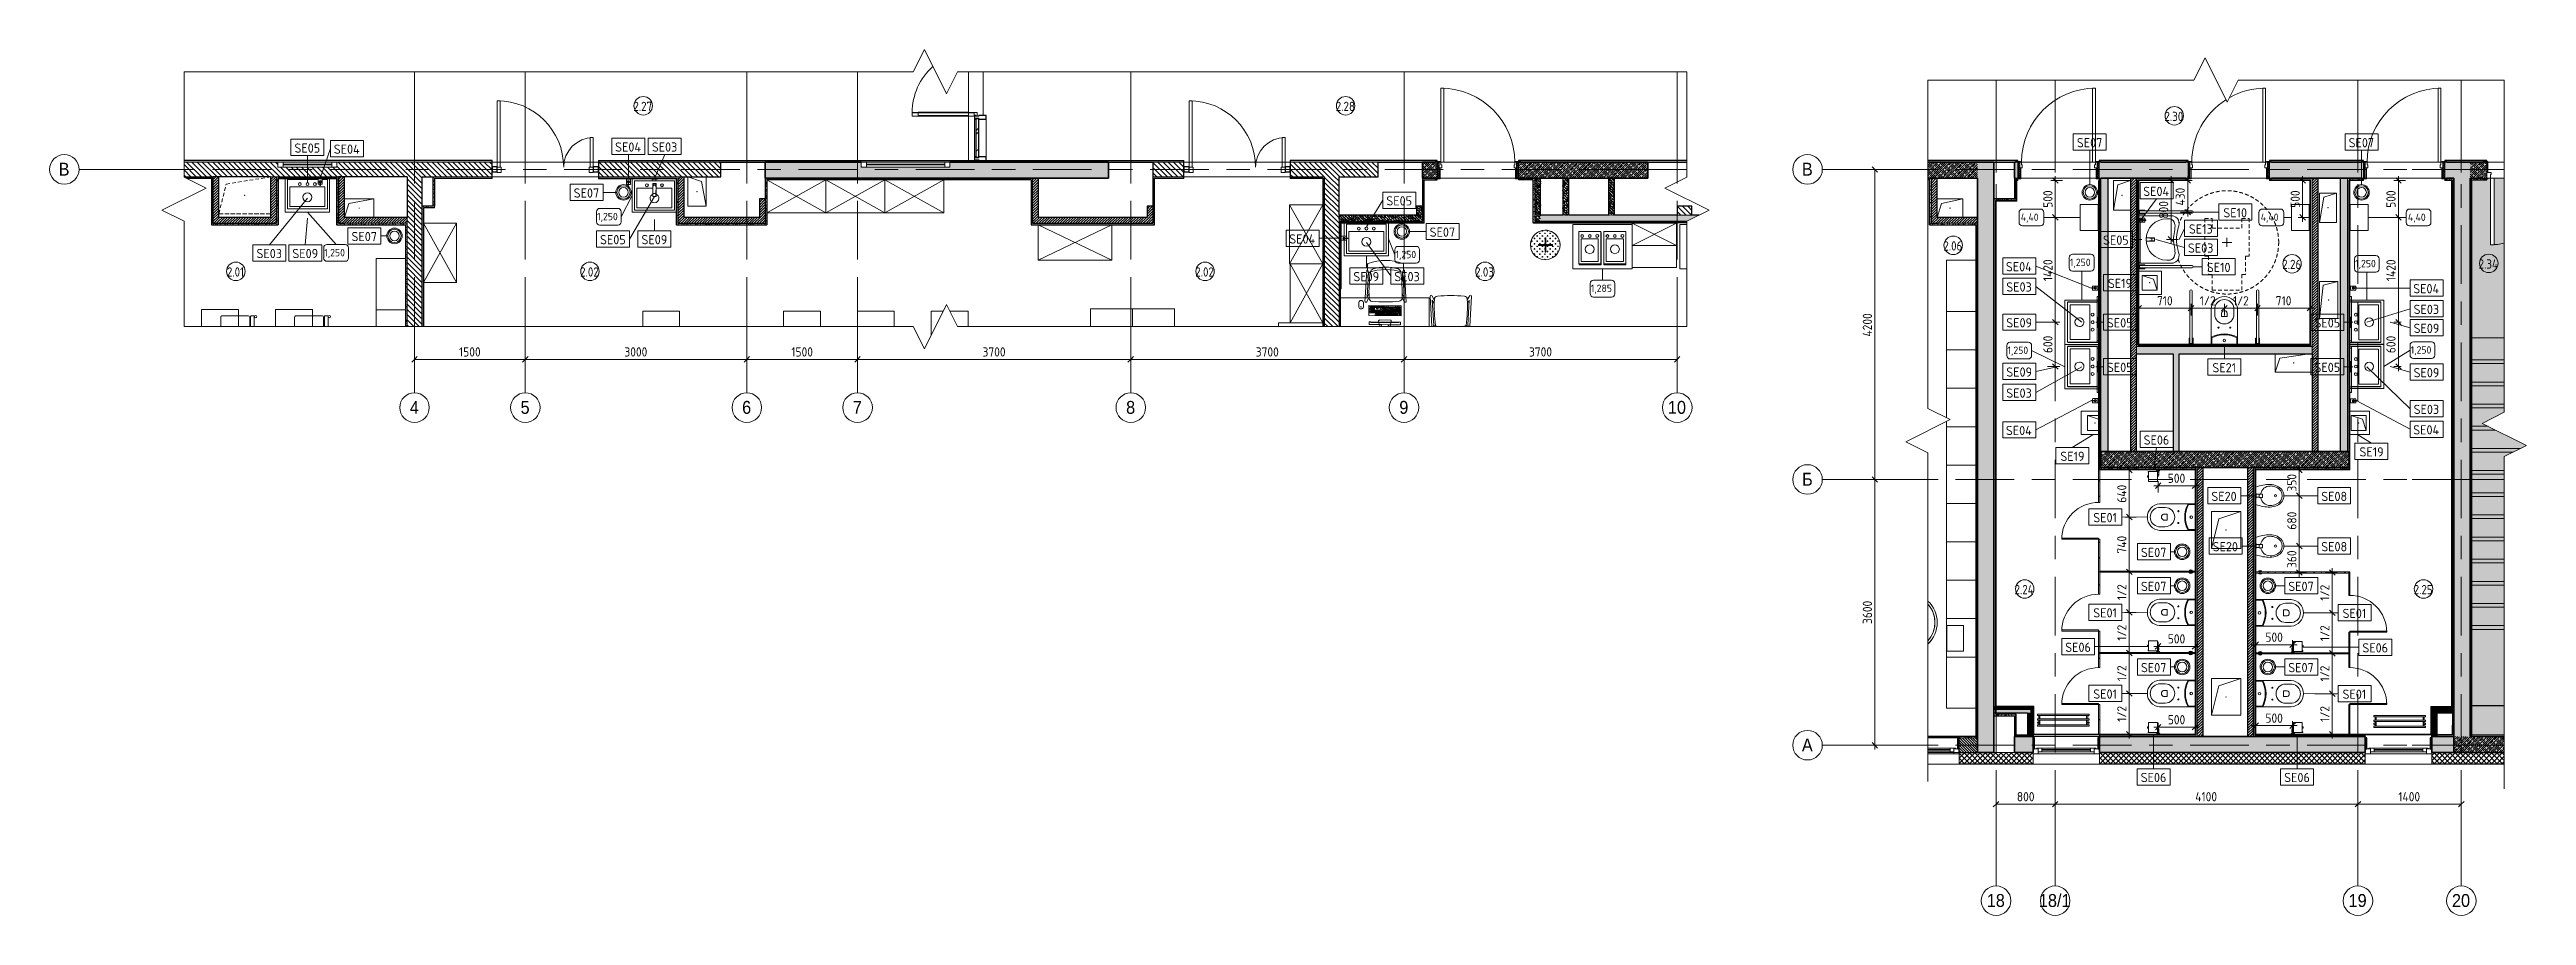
# Model space of a CAD drawing. Header units: millimetres. Extents: x 11693 to 241752, y -8553 to 29926.
# Drawn here: x 31829 to 65372, y -2306 to 9424 of the extents above; entities that cross this region are included whole.
import ezdxf

# ---------------------------------------------------------------- set-up
doc = ezdxf.new("R2010")
doc.units = ezdxf.units.MM
doc.linetypes.add('200_ШТРИХ__ш1_п0_6_', pattern=[80, 50, -30])
doc.linetypes.add('Осевая', pattern=[1587.5, 317.5, -238.125, 793.75, -238.125])
for name, color, linetype, lineweight, true_color in [('0-1', 7, 'Continuous', 9, 0x4994b4), ('A-DETL-GENF-1', 7, 'Continuous', 9, 0x4994b4), ('A-GENM-1', 7, 'Continuous', 9, 0x4994b4), ('A-WALL-1', 7, 'Continuous', 25, 0x3c3c3c), ('A-WALL-3', 7, 'Continuous', 35, 0x3c3c3c), ('A-WALL-4', 7, 'Continuous', 15, 0x3c3c3c), ('A-WALL-FNSH-1', 7, 'Continuous', 15, 0x3c3c3c), ('A-WALL-FNSH-2', 7, 'Continuous', 9, 0x3c3c3c), ('I-FURN-1', 7, 'Continuous', 9, 0xffffff), ('P-SANR-FIXT-1', 7, 'Continuous', 15, 0x4994b4), ('P-SANR-FIXT-2', 7, 'Continuous', 9, 0x4994b4)]:
    doc.layers.add(name, color=color, linetype=linetype, lineweight=lineweight, true_color=true_color)
for name, color, linetype, lineweight in [('A-ANNO-DIMS', 7, 'Continuous', 9), ('A-ANNO-DIMS-50', 7, 'Continuous', 9), ('A-AREA-IDEN', 7, 'Continuous', 9), ('A-DETL-GENF', 7, 'Continuous', 9), ('A-DETL-MBND', 7, '200_ШТРИХ__ш1_п0_6_', 9), ('A-DOOR', 7, 'Continuous', 9), ('A-DOOR-1', 7, 'Continuous', 15), ('A-DOOR-FRAM', 7, 'Continuous', 15), ('A-DOOR-FRAM-1', 7, 'Continuous', 9), ('A-GENM', 7, 'Continuous', 9), ('A-GLAZ', 7, 'Continuous', 9), ('A-GLAZ-1', 7, 'Continuous', 15), ('A-GLAZ-CURT', 7, 'Continuous', 9), ('A-GLAZ-CURT-1', 7, 'Continuous', 25), ('A-GLAZ-CWMG', 7, 'Continuous', 9), ('A-GLAZ-CWMG-1', 7, 'Continuous', 25), ('A-WALL-2', 7, 'Continuous', 9), ('I-FURN', 7, 'Continuous', 9), ('I-FURN-2', 7, '200_ШТРИХ__ш1_п0_6_', 15), ('I-FURN-3', 7, '200_ШТРИХ__ш1_п0_6_', 9), ('I-FURN-IDEN', 7, 'Continuous', 9), ('I-WALL', 7, 'Continuous', 9), ('M-EQPM', 7, 'Continuous', 9), ('P-SANR-FIXT-IDEN', 7, 'Continuous', 9), ('S-STRS-2', 7, 'Continuous', 9), ('S-STRS-MBND', 7, 'Continuous', 9), ('Оси', 7, 'Continuous', 9), ('Оси-1', 7, 'Continuous', 20), ('Оси-2', 7, 'Осевая', 9)]:
    doc.layers.add(name, color=color, linetype=linetype, lineweight=lineweight)
doc.layers.add('S-STRS-1', color=7, linetype='Continuous', lineweight=15, transparency=1)
doc.styles.add('Arial', font='arial.ttf', dxfattribs={"width": 0.9, "height": 175})
doc.styles.add('GOST Common', font='GOST_Common.ttf', dxfattribs={"width": 0.9, "height": 125})
doc.styles.add('GOST Common_1', font='GOST_Common.ttf', dxfattribs={"height": 125})
doc.styles.add('GOST Common_2', font='GOST_Common.ttf', dxfattribs={"height": 100})
doc.styles.add('ISOCPEUR', font='isocpeur.ttf', dxfattribs={"width": 0.9, "height": 125})
doc.dimstyles.new('ISO-2_5_0_9К_БОЛЬШОЙ', dxfattribs={"dimscale": 304.8, "dimtxt": 124.497647, "dimasz": 0.246063, "dimexe": 0.19685, "dimexo": 0.492126, "dimgap": 0, "dimtad": 1, "dimdec": 0, "dimrnd": 10, "dimzin": 0, "dimdsep": 46, "dimtxsty": 'ISOCPEUR', "dimblk1": 'OBLIQUE', "dimblk2": 'OBLIQUE', "dimsah": 1, "dimcen": 0.09, "dimdle": 0.19685, "dimazin": 0, "dimtfac": 1, "dimtdec": 4, "dimtix": 1, "dimtmove": 0, "dimatfit": 3, "dimfxl": 1, "dimtvp": 1, "dimtolj": 1, "dimtzin": 0, "dimarcsym": 2})
pattern_1 = [(135, (24261.92, 0), (-35.35534, -35.35534), [])]
pattern_2 = [(135, (1751.41, 174.685), (-14.14214, -14.14214), []), (225, (1751.41, 174.685), (14.14214, -14.14214), [])]
pattern_3 = [(45, (-371.384, 174.685), (-14.1421, 14.1421), []), (135, (-371.384, 174.685), (-14.1421, -14.1421), [])]
pattern_4 = [(45, (24261.921, 0), (-17.67767, 17.67767), [])]
pattern_5 = [(45, (24261.92, 0), (-28.51196, 28.51196), []), (45, (24290.433, 0), (-28.51196, 28.51196), [50.403, -10.081, 1.676, -8.404])]
pattern_6 = [(135, (24261.92, 0), (-37.71708, -37.71708), [53.34, -8.89, 1.778, -8.89]), (135, (24261.92, 37.694), (-37.71708, -37.71708), []), (50, (24261.92, 0), (63.7639, -5.57885), [6.667, -73.342]), (355, (24261.92, 0), (-12.33488, 66.86951), [5.334, -58.674]), (100.451, (24267.235, -0.465), (51.43036, 61.29098), [5.667, -62.332]), (46.184, (24261.92, 17.78), (94.87722, -14.71484), [10.001, -110.014]), (96.636, (24269.83, 16.55), (83.09115, 86.5993), [8.5, -93.497]), (351.184, (24261.92, 17.78), (83.09204, 86.59928), [8.001, -88.011]), (21, (24270.81, 13.335), (53.06449, -35.79273), [6.667, -73.342]), (326, (24270.81, 13.335), (21.63066, 64.46546), [5.334, -58.674]), (71.451, (24275.233, 10.35), (74.69646, 28.67237), [5.667, -62.332]), (37.5, (24261.921, 0), (1.080413, 29.594271), [1.676, -56.286, 1.676, -57.887, -58.896]), (37.5, (24261.921, 0), (1.080413, 29.594271), [-117.526, 1.676, -57.22]), (7.5, (24261.92, 0), (23.386368, 35.063507), [1.676, -32.283, 1.676, -54.953, -22.447]), (7.5, (24261.92, 0), (23.386368, 35.063507), [-90.589, 1.676, -20.771]), (327.5, (24242.096, 0), (47.456567, -2.005468), [1.676, -20.549, 1.676, -67.666, -92.011]), (327.5, (24242.096, 0), (47.456567, -2.005468), [-91.567, 1.676, -90.335]), (317.5, (24233.206, 0), (51.84495, 8.89904), [1.676, -27.216, 1.676, -44.374, -65.341]), (317.5, (24233.206, 0), (51.84495, 8.89904), [-74.943, 1.676, -63.665])]
pattern_7 = [(0, (24261.921, 0), (60.96, 15.24), [5.029, -40.691, 5.029, -40.691, -243.84]), (0, (24261.921, 0), (60.96, 15.24), [-91.44, 5.029, -86.411, 5.029, -40.691, -106.68]), (0, (24261.921, 0), (60.96, 15.24), [-228.6, 5.029, -25.451, 5.029, -71.171]), (120, (24284.781, 7.62), (-43.678227, 45.1729086), [5.029, -40.691, 5.029, -40.691, -243.84]), (120, (24284.781, 7.62), (-43.678227, 45.1729086), [-91.44, 5.029, -86.411, 5.029, -40.691, -106.68]), (120, (24284.781, 7.62), (-43.678227, 45.1729086), [-228.6, 5.029, -25.451, 5.029, -71.171]), (240, (24292.401, 38.1), (-17.281773, -60.4129086), [5.029, -40.691, 5.029, -40.691, -243.84]), (240, (24292.401, 38.1), (-17.281773, -60.4129086), [-91.44, 5.029, -86.411, 5.029, -40.691, -106.68]), (240, (24292.401, 38.1), (-17.281773, -60.4129086), [-228.6, 5.029, -25.451, 5.029, -71.171])]
pattern_8 = [(45, (-7470.254, 0), (-28.51196, 28.51196), []), (45, (-7441.74, 0), (-28.51196, 28.51196), [50.403, -10.081, 1.676, -8.404])]
pattern_9 = [(45, (-7470.254, 0), (-17.6776695, 17.6776695), [])]
pattern_10 = [(135, (-7470.254, 0), (-37.717076, -37.717076), [53.34, -8.89, 1.778, -8.89]), (135, (-7470.254, 37.694), (-37.717076, -37.717076), []), (50, (-7470.254, 0), (63.763904, -5.57885), [6.667, -73.342]), (355, (-7470.254, 0), (-12.334876, 66.869514), [5.334, -58.674]), (100.451, (-7464.94, -0.465), (51.43036, 61.29098), [5.667, -62.332]), (46.184, (-7470.25, 17.78), (94.87722, -14.71484), [10.001, -110.014]), (96.636, (-7462.35, 16.55), (83.09115, 86.5993), [8.5, -93.497]), (351.184, (-7470.25, 17.78), (83.09204, 86.59928), [8.001, -88.011]), (21, (-7461.364, 13.335), (53.064487, -35.792726), [6.667, -73.342]), (326, (-7461.364, 13.335), (21.63066, 64.46546), [5.334, -58.674]), (71.451, (-7456.94, 10.35), (74.69646, 28.672367), [5.667, -62.332]), (37.5, (-7470.254, 0), (1.080413, 29.594271), [1.676, -56.286, 1.676, -57.887, -58.896]), (37.5, (-7470.254, 0), (1.080413, 29.594271), [-117.526, 1.676, -57.22]), (7.5, (-7470.254, 0), (23.386368, 35.063507), [1.676, -32.283, 1.676, -54.953, -22.447]), (7.5, (-7470.254, 0), (23.386368, 35.063507), [-90.589, 1.676, -20.771]), (327.5, (-7490.079, 0), (47.456567, -2.005468), [1.676, -20.549, 1.676, -67.666, -92.011]), (327.5, (-7490.079, 0), (47.456567, -2.005468), [-91.567, 1.676, -90.335]), (317.5, (-7498.97, 0), (51.844948, 8.89904), [1.676, -27.216, 1.676, -44.374, -65.341]), (317.5, (-7498.97, 0), (51.844948, 8.89904), [-74.943, 1.676, -63.665])]
pattern_11 = [(0, (-7470.254, 0), (60.96, 15.24), [5.029, -40.691, 5.029, -40.691, -243.84]), (0, (-7470.254, 0), (60.96, 15.24), [-91.44, 5.029, -86.411, 5.029, -40.691, -106.68]), (0, (-7470.254, 0), (60.96, 15.24), [-228.6, 5.029, -25.451, 5.029, -71.171]), (120, (-7447.394, 7.62), (-43.678227, 45.1729086), [5.029, -40.691, 5.029, -40.691, -243.84]), (120, (-7447.394, 7.62), (-43.678227, 45.1729086), [-91.44, 5.029, -86.411, 5.029, -40.691, -106.68]), (120, (-7447.394, 7.62), (-43.678227, 45.1729086), [-228.6, 5.029, -25.451, 5.029, -71.171]), (240, (-7439.774, 38.1), (-17.281773, -60.4129086), [5.029, -40.691, 5.029, -40.691, -243.84]), (240, (-7439.774, 38.1), (-17.281773, -60.4129086), [-91.44, 5.029, -86.411, 5.029, -40.691, -106.68]), (240, (-7439.774, 38.1), (-17.281773, -60.4129086), [-228.6, 5.029, -25.451, 5.029, -71.171])]
pattern_12 = [(45, (-7470.254, 0), (-53.03301, 53.03301), []), (135, (-7470.254, 0), (-53.03301, -53.03301), [])]
pattern_13 = [(18.435, (-2539, 67002.855), (416.49961, 208.2509), [79.025, -579.519]), (49.399, (-2464.03, 67027.845), (1041.243719, 1249.505702), [38.399, -1881.572]), (46.848, (-2439.04, 66848.75), (2915.4788923, 3123.769422), [91.346, -4475.934]), (19.983, (-2376.565, 66915.39), (1666.001328, 624.746965), [48.75, -2388.754]), (0, (-2539, 66932.05), (208.25, 208.25), [41.65, -166.6]), (28.443, (-2497.35, 66932.05), (-2707.2483879, -1457.75313005), [113.682, -5570.435]), (354.289, (-2397.39, 66986.195), (-1874.2483835, 208.263648), [41.858, -2051.029]), (39.806, (-2355.74, 66982.03), (-1041.24396, -833.007541), [32.53, -1593.955])]
pattern_14 = [(18.435, (-1212.785, 70388.855), (416.499926, 208.249954), [79.025, -579.519]), (49.399, (-1137.815, 70413.845), (1041.243719, 1249.505702), [38.399, -1881.572]), (46.848, (-1112.825, 70234.75), (2915.4795762, 3123.7701515), [91.346, -4475.934]), (19.983, (-1050.35, 70301.39), (1666.001328, 624.746965), [48.75, -2388.754]), (0, (-1212.79, 70318.05), (208.25, 208.25), [41.65, -166.6]), (28.443, (-1171.135, 70318.05), (-2707.2483879, -1457.75313005), [113.682, -5570.435]), (354.289, (-1071.175, 70372.195), (-1874.2483835, 208.263648), [41.858, -2051.029]), (39.806, (-1029.525, 70368.03), (-1041.24396, -833.007541), [32.53, -1593.955])]
pattern_15 = [(18.435, (-1240, 67002.855), (416.49961, 208.2509), [79.025, -579.519]), (49.399, (-1165.03, 67027.845), (1041.243719, 1249.505702), [38.399, -1881.572]), (46.848, (-1140.04, 66848.75), (2915.4788923, 3123.769422), [91.346, -4475.934]), (19.983, (-1077.565, 66915.39), (1666.001328, 624.746965), [48.75, -2388.754]), (0, (-1240, 66932.05), (208.25, 208.25), [41.65, -166.6]), (28.443, (-1198.35, 66932.05), (-2707.2483879, -1457.75313005), [113.682, -5570.435]), (354.289, (-1098.39, 66986.195), (-1874.2483835, 208.263648), [41.858, -2051.029]), (39.806, (-1056.74, 66982.03), (-1041.24396, -833.007541), [32.53, -1593.955])]
pattern_16 = [(18.435, (-151, 67002.855), (416.49961, 208.2509), [79.025, -579.519]), (49.399, (-76.03, 67027.845), (1041.243719, 1249.505702), [38.399, -1881.572]), (46.848, (-51.04, 66848.75), (2915.4788923, 3123.769422), [91.346, -4475.934]), (19.983, (11.435, 66915.39), (1666.001328, 624.746965), [48.75, -2388.754]), (0, (-151, 66932.05), (208.25, 208.25), [41.65, -166.6]), (28.443, (-109.35, 66932.05), (-2707.2483879, -1457.75313005), [113.682, -5570.435]), (354.289, (-9.39, 66986.195), (-1874.2483835, 208.263648), [41.858, -2051.029]), (39.806, (32.26, 66982.03), (-1041.24396, -833.007541), [32.53, -1593.955])]
pattern_17 = [(18.435, (-151, 70388.855), (416.499926, 208.249954), [79.025, -579.519]), (49.399, (-76.03, 70413.845), (1041.243719, 1249.505702), [38.399, -1881.572]), (46.848, (-51.04, 70234.75), (2915.4795762, 3123.7701515), [91.346, -4475.934]), (19.983, (11.435, 70301.39), (1666.001328, 624.746965), [48.75, -2388.754]), (0, (-151, 70318.05), (208.25, 208.25), [41.65, -166.6]), (28.443, (-109.35, 70318.05), (-2707.2483879, -1457.75313005), [113.682, -5570.435]), (354.289, (-9.39, 70372.195), (-1874.2483835, 208.263648), [41.858, -2051.029]), (39.806, (32.26, 70368.03), (-1041.24396, -833.007541), [32.53, -1593.955])]

msp = doc.modelspace()

# ---------------------------------------------------------------- texts
at = {"layer": 'A-AREA-IDEN', "char_height": 125, "attachment_point": 1, "style": 'GOST Common'}
for s, insert, width in [('2.27', (39736.1, 8716.2), 331.899), ('2.28', (49247.7, 8716.2), 331.899), ('2.30', (60469.9, 8580.7), 331.899), ('2.06', (57476.1, 6826), 331.899), ('2.01', (34231.1, 6473.3), 303.038), ('2.02', (39014.8, 6473.3), 331.899), ('2.02', (47345.1, 6473.3), 331.899), ('2.03', (51134.8, 6473.3), 331.899), ('2.26', (62065.6, 6576), 331.899), ('2.34', (64724.8, 6581), 342.721), ('2.24', (58440.2, 2170.5), 342.721), ('2.25', (63845.3, 2170.5), 331.899)]:
    msp.add_mtext(s, dxfattribs=dict(at, insert=insert, width=width))
at = {"layer": 'I-FURN-IDEN', "char_height": 100, "attachment_point": 1, "style": 'GOST Common_2'}
for s, insert, width in [('1,250', (39244.2, 7211.6), 368.776), ('4,40', (58523.7, 7202.5), 332.7), ('4,40', (61772.8, 7202.5), 332.7), ('4,40', (63766.3, 7202.5), 332.7), ('1,250', (35549.7, 6722.5), 368.776), ('1,250', (50055.6, 6697.3), 368.776), ('1,250', (59189.6, 6590.4), 368.776), ('1,250', (63051.6, 6574.5), 368.776), ('1,285', (52700.3, 6238.6), 368.776), ('1,250', (58343.8, 5399.9), 368.776), ('1,250', (63804, 5404.9), 368.776)]:
    msp.add_mtext(s, dxfattribs=dict(at, insert=insert, width=width))
at = {"layer": 'P-SANR-FIXT-IDEN', "char_height": 125, "attachment_point": 1, "style": 'GOST Common_1'}
for s, insert, width in [('SE05', (35146.3, 8151.6), 444.937), ('SE04', (35678.5, 8136.6), 456.962), ('SE04', (39488.1, 8165.6), 456.962), ('SE03', (39985.2, 8165.6), 444.937), ('SE07', (59283.5, 8224), 444.937), ('SE07', (62963.5, 8224), 444.937), ('SE07', (38927.5, 7542.8), 444.937), ('SE05', (49932.6, 7436.9), 444.937), ('SE04', (60181.8, 7564.7), 456.962), ('SE13', (60800.5, 7055.5), 412.869), ('SE10', (61267.1, 7274.9), 412.869), ('SE03', (34631.9, 6722.9), 444.937), ('SE09', (35117.3, 6722.9), 444.937), ('SE07', (35918.6, 6952.8), 444.937), ('SE05', (39283.6, 6910.8), 444.937), ('SE09', (39845.5, 6910.8), 444.937), ('SE04', (48617.5, 6920.3), 456.962), ('SE07', (50518.7, 7012.8), 444.937), ('SE05', (59637.6, 6904.4), 444.937), ('SE03', (60787.3, 6797.1), 444.937), ('SE09', (49486, 6410.2), 444.937), ('SE03', (50039.5, 6410.2), 444.937), ('SE04', (58322.2, 6544.4), 456.962), ('SE10', (61043.4, 6535), 412.869), ('SE03', (58327.6, 6269.8), 444.937), ('SE19', (59703.4, 6318.7), 412.869), ('SE04', (63838.5, 6246.4), 456.962), ('SE09', (58327.6, 5784.8), 444.937), ('SE05', (59690.2, 5784.5), 444.937), ('SE05', (62501.5, 5783.9), 444.937), ('SE03', (63843.5, 5966.5), 444.937), ('SE09', (63843.5, 5709.3), 444.937), ('SE09', (58327.6, 5117.5), 444.937), ('SE05', (59690.2, 5181.4), 444.937), ('SE21', (61118.6, 5175.9), 412.869), ('SE05', (62501.5, 5180.8), 444.937), ('SE09', (63843.5, 5108.8), 444.937), ('SE03', (58327.6, 4832.3), 444.937), ('SE03', (63843.9, 4611.4), 444.937), ('SE04', (58322.2, 4326.2), 456.962), ('SE06', (60187.7, 4197), 444.937), ('SE19', (63110.9, 4035.9), 412.869), ('SE04', (63838.5, 4334.3), 456.962), ('SE19', (59059.5, 3976.2), 412.869), ('SE20', (61104.4, 3432.9), 444.937), ('SE08', (62592.7, 3432.9), 444.937), ('SE01', (59505.7, 3145.5), 412.869), ('SE20', (61122, 2751.9), 444.937), ('SE08', (62592.7, 2751.9), 444.937), ('SE07', (60150.9, 2673.9), 444.937), ('SE07', (60150.9, 2213.9), 444.937), ('SE07', (62146.1, 2213.9), 444.937), ('SE01', (59505.7, 1855.4), 412.869), ('SE01', (62881.7, 1848.2), 412.869), ('SE06', (59125.8, 1389.2), 444.937), ('SE06', (63150.1, 1381.3), 444.937), ('SE07', (60150.9, 1113.9), 444.937), ('SE07', (62146.1, 1113.9), 444.937), ('SE01', (59505.7, 755.9), 412.869), ('SE01', (62881.7, 753.7), 412.869), ('SE06', (60148, -374.6), 444.937), ('SE06', (62091, -374.6), 444.937)]:
    msp.add_mtext(s, dxfattribs=dict(at, insert=insert, width=width))
at = {"layer": 'Оси', "char_height": 175, "attachment_point": 1, "style": 'Arial'}
for s, insert, width in [('\\fArial|b0|i0|c204|p34|;\\W.9;В', (31952.9, 7890.5), 180.38), ('\\fArial|b0|i0|c204|p34|;\\W.9;В', (55560.1, 7890.5), 180.38), ('\\fArial|b0|i0|c204|p34|;\\W.9;4', (36708.2, 4664), 151.519), ('\\fArial|b0|i0|c204|p34|;\\W.9;5', (38208.2, 4664), 151.519), ('\\fArial|b0|i0|c204|p34|;\\W.9;6', (41208.2, 4664), 151.519), ('\\fArial|b0|i0|c204|p34|;\\W.9;7', (42708.2, 4664), 151.519), ('\\fArial|b0|i0|c204|p34|;\\W.9;8', (46408.2, 4664), 151.519), ('\\fArial|b0|i0|c204|p34|;\\W.9;9', (50108.2, 4664), 151.519), ('10', (53745.6, 4664), 303.038), ('\\fArial|b0|i0|c204|p34|;\\W.9;Б', (55561.7, 3690.5), 176.772), ('\\fArial|b0|i0|c204|p34|;\\W.9;А', (55560.1, 90.5), 180.38), ('18/1', (58769.6, -2015.9), 530.316), ('18', (58063.4, -2015.9), 303.038), ('19', (62963.4, -2015.9), 303.038), ('20', (64363.4, -2015.9), 303.038)]:
    msp.add_mtext(s, dxfattribs=dict(at, insert=insert, width=width))

# ---------------------------------------------------------------- blocks, each defined once
blk = doc.blocks.new('110_Дверь_СКБ_1Ст_Внутренняя1 - Д-4к_п__1100x2100h_Артистические EI30-23985503-Фрагмент 2_5')
at = {"layer": 'A-DOOR'}
h = blk.add_hatch(dxfattribs=at)
h.set_pattern_fill('FP_17', color=256, style=0, pattern_type=2)
h.set_pattern_definition(pattern_2)
h.paths.add_polyline_path([(562.5, -110), (562.5, 110), (537.5, 110), (537.5, -110)])
at = {"layer": 'A-DOOR-FRAM-1'}
h = blk.add_hatch(dxfattribs=at)
h.set_pattern_fill('FP_18', color=256, style=0, pattern_type=2)
h.set_pattern_definition(pattern_3)
h.paths.add_polyline_path([(-512.5, -110), (-512.5, 110), (-537.5, 110), (-537.5, -110)])
at = {"layer": 'A-DOOR'}
blk.add_arc((-487.5, 110), 1000, 360, 90, dxfattribs=at)
at = {"layer": 'A-DOOR-1'}
for p, q in [((-487.5, 1110), (-487.5, 110)), ((-447.5, 1110), (-487.5, 1110)), ((-447.5, 110), (-447.5, 1110)), ((-487.5, 110), (-447.5, 110))]:
    blk.add_line(p, q, dxfattribs=at)
at = {"layer": 'A-DOOR-FRAM'}
for p, q in [((-497.5, 118), (-567.5, 118)), ((-567.5, 118), (-567.5, 110)), ((-567.5, 110), (-497.5, 110)), ((-512.5, 110), (-537.5, 110)), ((-537.5, 110), (-537.5, -110)), ((-487.5, 110), (-512.5, 110)), ((-512.5, 110), (-512.5, 30)), ((-512.5, -110), (-512.5, 110)), ((-497.5, 110), (-512.5, 110)), ((-512.5, 110), (-512.5, 109)), ((-512.5, 109), (-497.5, 109)), ((-512.5, 30), (-477.5, 30)), ((-497.5, 30), (-512.5, 30)), ((-512.5, 30), (-512.5, -110)), ((-497.5, 110), (-497.5, 118)), ((-497.5, 109), (-497.5, 110)), ((-497.5, -110), (-497.5, 30)), ((-487.5, 70), (-487.5, 110)), ((-477.5, 70), (-487.5, 70)), ((-477.5, 30), (-477.5, 70)), ((512.5, 70), (502.5, 70)), ((502.5, 70), (502.5, 30)), ((502.5, 30), (537.5, 30)), ((512.5, 110), (512.5, 70)), ((537.5, 110), (512.5, 110)), ((592.5, 118), (522.5, 118)), ((522.5, 118), (522.5, 110)), ((537.5, 110), (522.5, 110)), ((522.5, 110), (522.5, 109)), ((522.5, 110), (592.5, 110)), ((522.5, 109), (537.5, 109)), ((537.5, 30), (522.5, 30)), ((522.5, 30), (522.5, -110)), ((537.5, 30), (537.5, 110)), ((562.5, 110), (537.5, 110)), ((537.5, 110), (537.5, -110)), ((537.5, 109), (537.5, 110)), ((537.5, -110), (537.5, 30)), ((562.5, -110), (562.5, 110)), ((592.5, 110), (592.5, 118)), ((-497.5, -110), (-567.5, -110)), ((-567.5, -110), (-567.5, -118)), ((-567.5, -118), (-497.5, -118)), ((-537.5, -110), (-512.5, -110)), ((-512.5, -110), (-497.5, -110)), ((-497.5, -118), (-497.5, -110)), ((522.5, -110), (537.5, -110)), ((592.5, -110), (522.5, -110)), ((522.5, -110), (522.5, -118)), ((522.5, -118), (592.5, -118)), ((537.5, -110), (562.5, -110)), ((592.5, -118), (592.5, -110))]:
    blk.add_line(p, q, dxfattribs=at)
blk = doc.blocks.new('DOO_2D_Мойка двойная - 800х600-18611705-Фрагмент 2_5')
at = {"layer": 'P-SANR-FIXT-1'}
for p, q in [((-400, -420), (-400, 180)), ((-400, 180), (400, 180)), ((-23, 75), (-18, 75)), ((-18, 75), (-18, -365)), ((400, 180), (400, -420)), ((400, -420), (-400, -420)), ((-318, -365), (-318, -352)), ((-18, -365), (-318, -365)), ((17, -352), (17, -365)), ((17, -365), (317, -365)), ((317, -365), (317, -352))]:
    blk.add_line(p, q, dxfattribs=at)
blk = doc.blocks.new('GM_Отверстие прямоугольное _в плите_ - Отверстие-21979773-Фрагмент 2_5')
at = {"layer": 'A-DETL-MBND'}
for p, q in [((-350, -250), (-250, 150)), ((-250, 150), (350, 250)), ((350, -250), (-350, -250)), ((-350, -250), (350, -250))]:
    blk.add_line(p, q, dxfattribs=at)
for start, end in [(360, 180), (180, 360)]:
    blk.add_arc((0, 0), 2.5, start, end, dxfattribs=at)
blk = doc.blocks.new('GM_Отверстие прямоугольное _в плите_ - Отверстие-21608683-Фрагмент 2_5')
at = {"layer": 'A-GENM'}
for p, q in [((-200, 125), (200, 125)), ((200, 125), (-200, 125)), ((-200, -125), (-138, 62)), ((-138, 62), (200, 125)), ((200, 125), (200, -125)), ((200, -125), (200, 125)), ((200, -125), (-200, -125)), ((-200, -125), (200, -125))]:
    blk.add_line(p, q, dxfattribs=at)
for start, end in [(360, 180), (180, 360)]:
    blk.add_arc((0, 0), 2.5, start, end, dxfattribs=at)
blk = doc.blocks.new('GM_Отверстие прямоугольное _в плите_ - Отверстие-V7-Фрагмент 2_5')
at = {"layer": 'A-GENM'}
for p, q in [((-200, 125), (200, 125)), ((200, 125), (-200, 125)), ((-200, -125), (-138, 62)), ((-138, 62), (200, 125)), ((200, 125), (200, -125)), ((200, -125), (200, 125))]:
    blk.add_line(p, q, dxfattribs=at)
for start, end in [(360, 180), (180, 360)]:
    blk.add_arc((0, 0), 2.5, start, end, dxfattribs=at)
blk = doc.blocks.new('120_Окно_СКБ_1Ст - 120_Окно_СКБ_1Ст 400х800 EI30-24230873-Фрагмент 2_5')
at = {"layer": 'A-GLAZ'}
for p, q in [((400, 100), (-400, 100)), ((-400, 30), (400, 30)), ((330, 70), (-330, 70)), ((330, 60), (-330, 60))]:
    blk.add_line(p, q, dxfattribs=at)
at = {"layer": 'A-GLAZ-1'}
for p, q in [((-400, 30), (-400, 100)), ((-400, 100), (-330, 100)), ((-330, 30), (-400, 30)), ((-330, 100), (-330, 30)), ((330, 30), (330, 100)), ((330, 100), (400, 100)), ((400, 30), (330, 30)), ((400, 100), (400, 30))]:
    blk.add_line(p, q, dxfattribs=at)
blk = doc.blocks.new('Стол базовый прямоугольный - 1_7а-25476368-Фрагмент 2_5')
at = {"layer": 'I-FURN'}
for p, q in [((250, 300), (-250, 300)), ((-250, 300), (-250, 68)), ((250, 68), (250, 300))]:
    blk.add_line(p, q, dxfattribs=at)
blk = doc.blocks.new('Стул Breuer - 1_9а-25403171-Фрагмент 2_5')
at = {"layer": 'I-FURN'}
for p, q in [((190, 241), (68, 241)), ((216, 0), (216, 216)), ((216, -127), (216, 0)), ((68, -152), (190, -152)), ((203, -163), (68, -163)), ((68, -213), (203, -213)), ((216, -201), (216, -176))]:
    blk.add_line(p, q, dxfattribs=at)
for centre, radius, start, end in [((190, 216), 25.4, 75, 90), ((190, 216), 25.4, 60, 75), ((190, 216), 25.4, 45, 60), ((190, 216), 25.4, 30, 45), ((190, 216), 25.4, 0, 30), ((204, -231), 15.1, 360, 180), ((204, -231), 15.1, 180, 360), ((190, -127), 25.4, 270, 360), ((203, -176), 12.7, 360, 90), ((203, -201), 12.7, 270, 360)]:
    blk.add_arc(centre, radius, start, end, dxfattribs=at)
blk = doc.blocks.new('Стул Breuer - 1_9а-V8-Фрагмент 2_5')
at = {"layer": 'I-FURN'}
for p, q in [((190, 241), (68, 241)), ((216, 0), (216, 216)), ((216, -127), (216, 0)), ((68, -152), (190, -152)), ((203, -163), (68, -163)), ((68, -213), (203, -213)), ((216, -201), (216, -176))]:
    blk.add_line(p, q, dxfattribs=at)
for centre, radius, start, end in [((190, 216), 25.4, 30, 90), ((190, 216), 25.4, 15, 30), ((190, 216), 25.4, 0, 15), ((204, -231), 15.1, 360, 180), ((204, -231), 15.1, 180, 360), ((190, -127), 25.4, 270, 360), ((203, -176), 12.7, 360, 90), ((203, -201), 12.7, 270, 360)]:
    blk.add_arc(centre, radius, start, end, dxfattribs=at)
blk = doc.blocks.new('Стол базовый прямоугольный - 1_6-26174022-Фрагмент 2_5')
at = {"layer": 'I-FURN'}
for p, q in [((600, 250), (391, 250)), ((600, -250), (600, 250)), ((391, -250), (600, -250))]:
    blk.add_line(p, q, dxfattribs=at)
blk = doc.blocks.new('Стол базовый прямоугольный - 1_6-V9-Фрагмент 2_5')
at = {"layer": 'I-FURN'}
for p, q in [((600, 250), (278, 250)), ((600, 89), (600, 250)), ((393, -250), (600, -250)), ((600, -250), (600, -5))]:
    blk.add_line(p, q, dxfattribs=at)
blk = doc.blocks.new('Стол базовый прямоугольный - 1_6-V10-Фрагмент 2_5')
at = {"layer": 'I-FURN'}
for p, q in [((600, 250), (393, 250)), ((600, -250), (600, 250)), ((393, -250), (600, -250))]:
    blk.add_line(p, q, dxfattribs=at)
blk = doc.blocks.new('Стол базовый прямоугольный - 1_102-26219600-Фрагмент 2_5')
at = {"layer": 'I-FURN'}
for p, q in [((450, 285), (211, 285)), ((450, -285), (450, 285)), ((211, -285), (450, -285))]:
    blk.add_line(p, q, dxfattribs=at)
blk = doc.blocks.new('Стол базовый прямоугольный - 1_102-26219608-Фрагмент 2_5')
at = {"layer": 'I-FURN'}
for p, q in [((211, 285), (450, 285)), ((450, 285), (450, -285)), ((450, -285), (211, -285))]:
    blk.add_line(p, q, dxfattribs=at)
blk = doc.blocks.new('Шкаф параметрический - 1_204-26219621-Фрагмент 2_5')
at = {"layer": 'I-FURN'}
for p, q in [((0, 0), (800, -450)), ((0, -450), (800, 0)), ((800, 0), (0, 0)), ((0, 0), (0, -450)), ((0, -450), (0, 0)), ((0, 0), (800, 0)), ((800, -450), (800, 0)), ((800, 0), (800, -125)), ((0, -450), (800, -450)), ((800, -450), (0, -450))]:
    blk.add_line(p, q, dxfattribs=at)
blk = doc.blocks.new('Шкаф параметрический - 1_204-V11-Фрагмент 2_5')
at = {"layer": 'I-FURN'}
for p, q in [((0, 0), (800, -450)), ((0, -450), (800, 0)), ((800, 0), (0, 0)), ((0, 0), (0, -450)), ((0, -450), (0, 0)), ((0, 0), (800, 0)), ((800, -450), (800, 0)), ((800, 0), (800, -450)), ((0, -450), (800, -450)), ((800, -450), (0, -450))]:
    blk.add_line(p, q, dxfattribs=at)
blk = doc.blocks.new('Шкаф параметрический - 4_5-26219760-Фрагмент 2_5')
at = {"layer": 'I-FURN'}
for p, q in [((0, 0), (1000, -480)), ((0, -480), (1000, 0)), ((1000, 0), (0, 0)), ((0, 0), (0, -480)), ((0, -480), (0, 0)), ((0, 0), (1000, 0)), ((1000, -480), (1000, 0)), ((1000, 0), (1000, -480)), ((0, -480), (1000, -480)), ((1000, -480), (0, -480))]:
    blk.add_line(p, q, dxfattribs=at)
blk = doc.blocks.new('Шкаф параметрический - 1_203-26219914-Фрагмент 2_5')
at = {"layer": 'I-FURN'}
for p, q in [((0, 0), (800, -450)), ((0, -450), (800, 0)), ((800, 0), (0, 0)), ((0, 0), (0, -450)), ((0, -450), (0, 0)), ((0, 0), (800, 0)), ((800, -450), (800, 0)), ((800, 0), (800, -450)), ((0, -450), (800, -450)), ((800, -450), (0, -450))]:
    blk.add_line(p, q, dxfattribs=at)
blk = doc.blocks.new('Шкаф параметрический - 1_203-V12-Фрагмент 2_5')
at = {"layer": 'I-FURN'}
for p, q in [((0, 0), (800, -450)), ((0, -450), (800, 0)), ((800, 0), (0, 0)), ((0, 0), (0, -450)), ((0, -450), (0, 0)), ((0, 0), (800, 0)), ((800, -450), (800, 0)), ((800, 0), (800, -440)), ((0, -450), (800, -450)), ((800, -450), (0, -450)), ((800, -440), (800, -450))]:
    blk.add_line(p, q, dxfattribs=at)
blk = doc.blocks.new('Шкаф параметрический - 1_203-32432908-Фрагмент 2_5')
at = {"layer": 'I-FURN'}
for p, q in [((0, 0), (800, -440)), ((0, -440), (800, 0)), ((800, 0), (0, 0)), ((0, 0), (0, -440)), ((0, -440), (0, 0)), ((0, 0), (800, 0)), ((800, -440), (800, 0)), ((800, 0), (800, -440)), ((0, -440), (800, -440)), ((800, -440), (0, -440))]:
    blk.add_line(p, q, dxfattribs=at)
blk = doc.blocks.new('Стол базовый прямоугольный - 1_93-26220179-Фрагмент 2_5')
at = {"layer": 'I-FURN'}
for p, q in [((600, 300), (650, 300)), ((650, 300), (650, 140)), ((650, 140), (650, -300)), ((650, -300), (600, -300))]:
    blk.add_line(p, q, dxfattribs=at)
blk = doc.blocks.new('Chair_1 noor 78578 - 1_1-26230888-Фрагмент 2_5')
at = {"layer": 'I-FURN'}
for p, q in [((-142, -320), (-165, 92)), ((-140, 93), (-109, 40)), ((-137, 37), (-117, -302)), ((-110, -9), (-137, 37)), ((337, 40), (368, 93)), ((365, 37), (339, -9)), ((346, -302), (365, 37)), ((394, 92), (370, -320))]:
    blk.add_line(p, q, dxfattribs=at)
for centre, radius, start, end in [((-152, 93), 12.7, 3.25, 183.25), ((1799, -38), 1909, 177.3739, 188.0341), ((1799, -38), 1909, 177.6693, 179.1239), ((-64, 48), 44.5, 94.9088, 177.3739), ((115, -2034), 2134, 85.0956, 94.9088), ((293, 48), 44.4, 2.6261, 84.0604), ((-1570, -38), 1909, 351.9659, 2.6261), ((-1570, -38), 1909, 0.8761, 2.3307), ((381, 93), 12.7, 356.75, 176.75), ((-37, -345), 93.1, 155.0136, 164.7483), ((-37, -345), 93.1, 155.0136, 164.6819), ((-116, -308), 6.35, 101.5909, 155.0136), ((-116, -308), 6.35, 72.1724, 155.0136), ((114, 408), 746, 252.1724, 257.8604), ((-41, -298), 50.8, 188.0341, 206.9049), ((114, 408), 746, 282.1741, 288.0555), ((270, -298), 50.8, 333.0951, 351.9659), ((344, -307), 6.35, 25.523, 78.5814), ((345, -308), 6.35, 24.9864, 78.4091), ((266, -345), 93.1, 15.2517, 24.9864), ((266, -345), 93.1, 15.3158, 25.523)]:
    blk.add_arc(centre, radius, start, end, dxfattribs=at)
blk = doc.blocks.new('Chair_1 noor 78578 - 1_4-25422005-Фрагмент 2_5')
at = {"layer": 'I-FURN'}
for p, q in [((-130, 406), (-130, 345)), ((359, 345), (359, 406)), ((-141, 330), (-162, -45)), ((-137, -37), (-117, 302)), ((-110, 9), (-137, -37)), ((365, -37), (339, 9)), ((346, 302), (365, -37)), ((391, -45), (370, 330)), ((-162, -45), (-165, -92)), ((-140, -93), (-112, -45)), ((-112, -45), (-109, -40)), ((337, -40), (340, -45)), ((340, -45), (368, -93)), ((394, -92), (391, -45))]:
    blk.add_line(p, q, dxfattribs=at)
for centre, radius, start, end in [((-37, 345), 93.1, 180, 204.9864), ((114, -272), 733, 71.3174, 108.6833), ((114, -408), 746, 71.9445, 107.8276), ((-41, 298), 50.8, 106.1735, 171.9659), ((114, -239), 610, 73.8265, 106.1735), ((270, 298), 50.8, 8.0341, 73.8265), ((266, 345), 93.1, 334.477, 360), ((114, -279), 660, 111.7, 112.7563), ((-37, 345), 93.1, 186.4785, 204.9864), ((-116, 308), 6.35, 204.9864, 258.4091), ((-116, 308), 6.35, 204.9864, 287.8276), ((1799, 38), 1909, 171.9659, 182.4904), ((1799, 38), 1909, 180.8761, 182.3307), ((-1570, 38), 1909, 357.5096, 8.0341), ((-1570, 38), 1909, 357.6693, 359.1239), ((345, 308), 6.35, 281.5909, 335.0136), ((344, 307), 6.35, 281.4186, 334.477), ((266, 345), 93.1, 335.0136, 353.5215), ((114, -279), 660, 67.2437, 68.3), ((-152, -93), 12.7, 176.75, 311.75), ((-152, -93), 12.7, 311.75, 356.75), ((1799, 38), 1909, 182.4904, 182.6261), ((-64, -48), 44.5, 182.6261, 265.0912), ((115, 2034), 2134, 265.0912, 274.9044), ((293, -48), 44.4, 275.9396, 357.3739), ((-1570, 38), 1909, 357.3739, 357.5096), ((381, -93), 12.7, 183.25, 228.25), ((381, -93), 12.7, 228.25, 273.25), ((381, -93), 12.7, 273.25, 318.25), ((381, -93), 12.7, 318.25, 3.25)]:
    blk.add_arc(centre, radius, start, end, dxfattribs=at)
for points in [[(-120, 422), (-122, 421), (-125, 418), (-128, 414), (-130, 409), (-130, 407), (-130, 406)], [(359, 406), (359, 407), (358, 409), (356, 414), (353, 418), (351, 421), (349, 422)]]:
    blk.add_open_spline(points, degree=3, dxfattribs=at)
blk = doc.blocks.new('вешалка - 1_15-26230894-Фрагмент 2_5')
at = {"layer": 'I-FURN-1'}
h = blk.add_hatch(dxfattribs=at)
h.set_pattern_fill('FP_19', color=256, style=0, pattern_type=2)
h.set_pattern_definition([(0, (-27822.396, -6776.488), (35.242, 35.242), [17.621, -52.864]), (90, (-27813.586, -6785.298), (-35.242, 35.242), [17.621, -52.864])])
h.paths.add_polyline_path([(-24, -199), (24, -199), (71, -187), (114, -165), (150, -133), (177, -93), (194, -48), (200, 0), (194, 48), (177, 93), (150, 133), (114, 165), (71, 187), (24, 199), (-24, 199), (-71, 187), (-114, 165), (-150, 133), (-177, 93), (-194, 48), (-200, 0), (-194, -48), (-177, -93), (-150, -133), (-114, -165), (-71, -187)])
at = {"layer": 'I-FURN'}
for p, q in [((-81, 6), (-93, 6)), ((-93, 6), (-93, -6)), ((-93, -6), (-93, 6)), ((-93, 6), (-81, 6)), ((-81, 6), (-93, 6)), ((-93, 6), (-93, -6)), ((-93, -6), (-93, 6)), ((-93, 6), (-81, 6)), ((-81, -6), (-81, 6)), ((-81, 6), (-81, -6)), ((-3, 6), (-81, 6)), ((-81, 6), (-3, 6)), ((9, 96), (-3, 96)), ((-3, 96), (-3, 84)), ((-3, 84), (-3, 96)), ((-3, 96), (9, 96)), ((9, 96), (-3, 96)), ((-3, 96), (-3, 84)), ((-3, 84), (-3, 96)), ((-3, 96), (9, 96)), ((-3, 84), (9, 84)), ((9, 84), (-3, 84)), ((-3, 84), (-3, 6)), ((-3, 6), (-3, 84)), ((9, 6), (-3, 6)), ((-3, 6), (-3, -6)), ((-3, -6), (-3, 6)), ((-3, 6), (9, 6)), ((9, 84), (9, 96)), ((9, 96), (9, 84)), ((9, 84), (9, 96)), ((9, 96), (9, 84)), ((9, 6), (9, 84)), ((9, 84), (9, 6)), ((87, 6), (9, 6)), ((9, 6), (87, 6)), ((9, -6), (9, 6)), ((9, 6), (9, -6)), ((99, 6), (87, 6)), ((87, 6), (87, -6)), ((87, -6), (87, 6)), ((87, 6), (99, 6)), ((99, 6), (87, 6)), ((87, 6), (99, 6)), ((99, -6), (99, 6)), ((99, 6), (99, -6)), ((99, -6), (99, 6)), ((99, 6), (99, -6)), ((-93, -6), (-81, -6)), ((-81, -6), (-93, -6)), ((-93, -6), (-81, -6)), ((-81, -6), (-93, -6)), ((-81, -6), (-3, -6)), ((-3, -6), (-81, -6)), ((-3, -6), (-3, -84)), ((-3, -84), (-3, -6)), ((-3, -6), (9, -6)), ((9, -6), (-3, -6)), ((9, -84), (-3, -84)), ((-3, -84), (-3, -96)), ((-3, -96), (-3, -84)), ((-3, -84), (9, -84)), ((-3, -84), (-3, -96)), ((-3, -96), (-3, -84)), ((-3, -96), (9, -96)), ((9, -96), (-3, -96)), ((-3, -96), (9, -96)), ((9, -96), (-3, -96)), ((9, -84), (9, -6)), ((9, -6), (87, -6)), ((87, -6), (9, -6)), ((9, -6), (9, -84)), ((9, -96), (9, -84)), ((9, -84), (9, -96)), ((9, -96), (9, -84)), ((9, -84), (9, -96)), ((87, -6), (99, -6)), ((99, -6), (87, -6)), ((87, -6), (99, -6)), ((99, -6), (87, -6))]:
    blk.add_line(p, q, dxfattribs=at)
for start, end in [(360, 180), (152.3077, 180), (180, 360), (180, 0), (13.8462, 152.3077), (0, 13.8462)]:
    blk.add_arc((0, 0), 200, start, end, dxfattribs=at)
blk = doc.blocks.new('Стол базовый прямоугольный - 1_2-26230909-Фрагмент 2_5')
at = {"layer": 'I-FURN'}
for p, q in [((-600, -300), (-600, 89)), ((600, -300), (-600, -300))]:
    blk.add_line(p, q, dxfattribs=at)
blk = doc.blocks.new('Холодильник встроенный 1180 мм - 3_9-25480617-Фрагмент 2_5')
at = {"layer": 'I-FURN'}
for p, q in [((-200, 330), (-295, 330)), ((-295, 330), (-295, -270)), ((-295, -270), (-295, 330)), ((-295, 330), (-200, 330)), ((-295, -270), (-200, -270)), ((-200, -270), (-295, -270))]:
    blk.add_line(p, q, dxfattribs=at)
blk = doc.blocks.new('Шкаф параметрический - 1_137-26238011-Фрагмент 2_5')
at = {"layer": 'I-FURN'}
for p, q in [((0, -300), (600, 0)), ((600, 0), (0, 0)), ((0, 0), (0, -300)), ((0, -300), (0, 0)), ((0, 0), (600, 0)), ((600, -300), (600, 0)), ((600, 0), (600, -300)), ((0, 0), (600, -300)), ((0, -300), (600, -300)), ((600, -300), (0, -300))]:
    blk.add_line(p, q, dxfattribs=at)
blk = doc.blocks.new('Стол базовый прямоугольный - 1_274а-26238015-Фрагмент 2_5')
at = {"layer": 'I-FURN'}
for p, q in [((-300, 300), (300, 300)), ((-300, -300), (-300, 300)), ((300, 300), (300, -300)), ((300, -300), (-300, -300))]:
    blk.add_line(p, q, dxfattribs=at)
blk = doc.blocks.new('Мойка кухонная - Раковина Roca Victoria-N Unik 600х460 мм-30768662-Фрагмент 2_5')
at = {"layer": 'P-SANR-FIXT-2'}
for p, q in [((270, 0), (-270, 0)), ((-270, 0), (-270, -166)), ((-270, -221), (-270, -400)), ((236, -102), (-237, -102)), ((-237, -102), (-237, -366)), ((236, -366), (236, -102)), ((270, -400), (270, 0)), ((-270, -400), (270, -400)), ((-237, -366), (236, -366))]:
    blk.add_line(p, q, dxfattribs=at)
for centre, radius, start, end in [((-102, -62), 19, 90, 180), ((-102, -62), 19, 180, 270), ((-102, -62), 19, 360, 90), ((-102, -62), 19.1, 270, 360), ((0, -241), 60.5, 360, 180), ((0, -241), 60.5, 180, 360), ((0, -62), 19, 360, 180), ((0, -62), 19, 180, 360), ((102, -62), 19.1, 360, 180), ((102, -62), 19.1, 180, 360)]:
    blk.add_arc(centre, radius, start, end, dxfattribs=at)
blk = doc.blocks.new('Мойка кухонная - Мойка Steel Hammer SH R 5151 GLOWE-25557159-Фрагмент 2_5')
at = {"layer": 'P-SANR-FIXT-2'}
for p, q in [((150, 0), (-150, 0)), ((-150, 0), (-150, -440)), ((116, -102), (-117, -102)), ((-117, -102), (-117, -406)), ((116, -406), (116, -102)), ((150, -440), (150, 0)), ((-150, -440), (150, -440)), ((-117, -406), (116, -406))]:
    blk.add_line(p, q, dxfattribs=at)
for centre, radius, start, end in [((-102, -62), 19, 90, 180), ((-102, -62), 19, 180, 270), ((-102, -62), 19, 360, 90), ((-102, -62), 19.1, 270, 360), ((0, -241), 60.5, 360, 180), ((0, -241), 60.5, 180, 360), ((0, -62), 19, 360, 180), ((0, -62), 19, 180, 360), ((102, -62), 19.1, 360, 180), ((102, -62), 19.1, 180, 360)]:
    blk.add_arc(centre, radius, start, end, dxfattribs=at)
blk = doc.blocks.new('iMac_G5_Computer_17quot_Screen_Model_4681 - iMac_G5_Computer_17quot_Screen_Model_4681-26238357-Фрагмент 2_5')
at = {"layer": 'A-GENM'}
for p, q in [((292, -311), (292, -375)), ((356, -375), (356, -311))]:
    blk.add_line(p, q, dxfattribs=at)
for centre, start, end in [((324, -318), 12.6804, 167.3196), ((324, -368), 192.6804, 347.3196)]:
    blk.add_arc(centre, 32.5, start, end, dxfattribs=at)
at = {"layer": 'I-FURN'}
for p, q in [((-219, -199), (-219, -197)), ((-219, -197), (-219, -198)), ((219, -197), (-219, -197)), ((-219, -198), (-219, -199)), ((-219, -202), (-219, -199)), ((-219, -200), (-219, -328)), ((-219, -221), (-219, -202)), ((-219, -202), (-199, -202)), ((-199, -202), (-219, -202)), ((-219, -233), (-219, -221)), ((-199, -221), (-219, -221)), ((-219, -221), (-199, -221)), ((-219, -328), (-219, -233)), ((-219, -233), (67, -233)), ((67, -233), (-219, -233)), ((-219, -329), (-219, -328)), ((67, -328), (-219, -328)), ((-219, -328), (67, -328)), ((-219, -329), (-219, -330)), ((-219, -333), (-219, -329)), ((219, -329), (-219, -329)), ((-219, -330), (-219, -331)), ((-219, -331), (-219, -333)), ((-219, -333), (219, -333)), ((-217, -219), (-217, -203)), ((-217, -203), (-201, -203)), ((-217, -203), (-201, -203)), ((-217, -219), (-217, -203)), ((-201, -219), (-217, -219)), ((-201, -219), (-217, -219)), ((-217, -250), (-217, -234)), ((-217, -234), (-201, -234)), ((-217, -234), (-201, -234)), ((-217, -250), (-217, -234)), ((-201, -250), (-217, -250)), ((-201, -250), (-217, -250)), ((-217, -269), (-217, -253)), ((-217, -253), (-192, -253)), ((-217, -253), (-192, -253)), ((-217, -269), (-217, -253)), ((-192, -269), (-217, -269)), ((-192, -269), (-217, -269)), ((-217, -288), (-217, -272)), ((-217, -272), (-192, -272)), ((-217, -272), (-192, -272)), ((-217, -288), (-217, -272)), ((-192, -288), (-217, -288)), ((-192, -288), (-217, -288)), ((-217, -307), (-217, -291)), ((-217, -291), (-197, -291)), ((-217, -291), (-197, -291)), ((-217, -307), (-217, -291)), ((-197, -307), (-217, -307)), ((-197, -307), (-217, -307)), ((-217, -326), (-217, -310)), ((-217, -310), (-192, -310)), ((-217, -310), (-192, -310)), ((-217, -326), (-217, -310)), ((-192, -326), (-217, -326)), ((-192, -326), (-217, -326)), ((-213, -75), (-213, -111)), ((-194, -75), (-213, -75)), ((-213, -75), (-194, -75)), ((-194, -111), (-213, -111)), ((-213, -111), (-194, -111)), ((-201, -203), (-201, -219)), ((-201, -203), (-201, -219)), ((-201, -234), (-201, -250)), ((-201, -234), (-201, -250)), ((-199, -202), (-199, -203)), ((-199, -203), (-199, -221)), ((-199, -221), (-199, -203)), ((-198, -250), (-198, -234)), ((-198, -234), (-182, -234)), ((-198, -234), (-182, -234)), ((-198, -250), (-198, -234)), ((-182, -250), (-198, -250)), ((-182, -250), (-198, -250)), ((-197, -291), (-197, -307)), ((-197, -291), (-197, -307)), ((-46, -75), (-194, -75)), ((-194, -75), (194, -75)), ((194, -111), (-194, -111)), ((-194, -111), (-188, -111)), ((-194, -307), (-194, -291)), ((-194, -291), (-178, -291)), ((-194, -291), (-178, -291)), ((-194, -307), (-194, -291)), ((-178, -307), (-194, -307)), ((-178, -307), (-194, -307)), ((-192, -253), (-192, -269)), ((-192, -253), (-192, -269)), ((-192, -272), (-192, -288)), ((-192, -272), (-192, -288)), ((-192, -310), (-192, -326)), ((-192, -310), (-192, -326)), ((-189, -269), (-189, -253)), ((-189, -253), (-173, -253)), ((-189, -253), (-173, -253)), ((-189, -269), (-189, -253)), ((-173, -269), (-189, -269)), ((-173, -269), (-189, -269)), ((-189, -326), (-189, -310)), ((-189, -310), (-168, -310)), ((-189, -310), (-168, -310)), ((-189, -326), (-189, -310)), ((-168, -326), (-189, -326)), ((-168, -326), (-189, -326)), ((188, -104), (-188, -104)), ((-188, -104), (188, -104)), ((-188, -104), (-188, -111)), ((-188, -104), (-188, -111)), ((-188, -111), (188, -111)), ((188, -111), (-188, -111)), ((-188, -111), (188, -111)), ((-184, -288), (-184, -272)), ((-184, -272), (-168, -272)), ((-184, -272), (-168, -272)), ((-184, -288), (-184, -272)), ((-168, -288), (-184, -288)), ((-168, -288), (-184, -288)), ((-182, -234), (-182, -250)), ((-182, -234), (-182, -250)), ((-179, -203), (-179, -202)), ((-179, -202), (-102, -202)), ((-102, -202), (-179, -202)), ((-179, -221), (-179, -203)), ((-179, -203), (-179, -221)), ((-102, -221), (-179, -221)), ((-179, -221), (-102, -221)), ((-179, -250), (-179, -234)), ((-179, -234), (-163, -234)), ((-179, -234), (-163, -234)), ((-179, -250), (-179, -234)), ((-163, -250), (-179, -250)), ((-163, -250), (-179, -250)), ((-178, -291), (-178, -307)), ((-178, -291), (-178, -307)), ((-177, -219), (-177, -203)), ((-177, -203), (-161, -203)), ((-177, -203), (-161, -203)), ((-177, -219), (-177, -203)), ((-161, -219), (-177, -219)), ((-161, -219), (-177, -219)), ((-175, -307), (-175, -291)), ((-175, -291), (-159, -291)), ((-175, -291), (-159, -291)), ((-175, -307), (-175, -291)), ((-159, -307), (-175, -307)), ((-159, -307), (-175, -307)), ((-173, -253), (-173, -269)), ((-173, -253), (-173, -269)), ((-170, -269), (-170, -253)), ((-170, -253), (-154, -253)), ((-170, -253), (-154, -253)), ((-170, -269), (-170, -253)), ((-154, -269), (-170, -269)), ((-154, -269), (-170, -269)), ((-168, -272), (-168, -288)), ((-168, -272), (-168, -288)), ((-168, -310), (-168, -326)), ((-168, -310), (-168, -326)), ((-165, -288), (-165, -272)), ((-165, -272), (-149, -272)), ((-165, -272), (-149, -272)), ((-165, -288), (-165, -272)), ((-149, -288), (-165, -288)), ((-149, -288), (-165, -288)), ((-165, -326), (-165, -310)), ((-165, -310), (-144, -310)), ((-165, -310), (-144, -310)), ((-165, -326), (-165, -310)), ((-144, -326), (-165, -326)), ((-144, -326), (-165, -326)), ((-163, -234), (-163, -250)), ((-163, -234), (-163, -250)), ((-161, -203), (-161, -219)), ((-161, -203), (-161, -219)), ((-160, -250), (-160, -234)), ((-160, -234), (-144, -234)), ((-160, -234), (-144, -234)), ((-160, -250), (-160, -234)), ((-144, -250), (-160, -250)), ((-144, -250), (-160, -250)), ((-159, -291), (-159, -307)), ((-159, -291), (-159, -307)), ((-158, -219), (-158, -203)), ((-158, -203), (-142, -203)), ((-158, -203), (-142, -203)), ((-158, -219), (-158, -203)), ((-142, -219), (-158, -219)), ((-142, -219), (-158, -219)), ((-156, -307), (-156, -291)), ((-156, -291), (-140, -291)), ((-156, -291), (-140, -291)), ((-156, -307), (-156, -291)), ((-140, -307), (-156, -307)), ((-140, -307), (-156, -307)), ((-154, -253), (-154, -269)), ((-154, -253), (-154, -269)), ((-151, -269), (-151, -253)), ((-151, -253), (-135, -253)), ((-151, -253), (-135, -253)), ((-151, -269), (-151, -253)), ((-135, -269), (-151, -269)), ((-135, -269), (-151, -269)), ((-149, -272), (-149, -288)), ((-149, -272), (-149, -288)), ((-146, -288), (-146, -272)), ((-146, -272), (-130, -272)), ((-146, -272), (-130, -272)), ((-146, -288), (-146, -272)), ((-130, -288), (-146, -288)), ((-130, -288), (-146, -288)), ((-144, -234), (-144, -250)), ((-144, -234), (-144, -250)), ((-144, -310), (-144, -326)), ((-144, -310), (-144, -326)), ((-142, -203), (-142, -219)), ((-142, -203), (-142, -219)), ((-141, -250), (-141, -234)), ((-141, -234), (-125, -234)), ((-141, -234), (-125, -234)), ((-141, -250), (-141, -234)), ((-125, -250), (-141, -250)), ((-125, -250), (-141, -250)), ((-141, -326), (-141, -310)), ((-141, -310), (-44, -310)), ((-141, -310), (-44, -310)), ((-141, -326), (-141, -310)), ((-44, -326), (-141, -326)), ((-44, -326), (-141, -326)), ((-140, -291), (-140, -307)), ((-140, -291), (-140, -307)), ((-139, -219), (-139, -203)), ((-139, -203), (-123, -203)), ((-139, -203), (-123, -203)), ((-139, -219), (-139, -203)), ((-123, -219), (-139, -219)), ((-123, -219), (-139, -219)), ((-137, -307), (-137, -291)), ((-137, -291), (-121, -291)), ((-137, -291), (-121, -291)), ((-137, -307), (-137, -291)), ((-121, -307), (-137, -307)), ((-121, -307), (-137, -307)), ((-135, -253), (-135, -269)), ((-135, -253), (-135, -269)), ((-132, -269), (-132, -253)), ((-132, -253), (-116, -253)), ((-132, -253), (-116, -253)), ((-132, -269), (-132, -253)), ((-116, -269), (-132, -269)), ((-116, -269), (-132, -269)), ((-130, -272), (-130, -288)), ((-130, -272), (-130, -288)), ((-127, -288), (-127, -272)), ((-127, -272), (-111, -272)), ((-127, -272), (-111, -272)), ((-127, -288), (-127, -272)), ((-111, -288), (-127, -288)), ((-111, -288), (-127, -288)), ((-125, -234), (-125, -250)), ((-125, -234), (-125, -250)), ((-123, -203), (-123, -219)), ((-123, -203), (-123, -219)), ((-122, -250), (-122, -234)), ((-122, -234), (-106, -234)), ((-122, -234), (-106, -234)), ((-122, -250), (-122, -234)), ((-106, -250), (-122, -250)), ((-106, -250), (-122, -250)), ((-121, -291), (-121, -307)), ((-121, -291), (-121, -307)), ((-120, -219), (-120, -203)), ((-120, -203), (-104, -203)), ((-120, -203), (-104, -203)), ((-120, -219), (-120, -203)), ((-104, -219), (-120, -219)), ((-104, -219), (-120, -219)), ((-118, -307), (-118, -291)), ((-118, -291), (-102, -291)), ((-118, -291), (-102, -291)), ((-118, -307), (-118, -291)), ((-102, -307), (-118, -307)), ((-102, -307), (-118, -307)), ((-116, -253), (-116, -269)), ((-116, -253), (-116, -269)), ((-113, -269), (-113, -253)), ((-113, -253), (-97, -253)), ((-113, -253), (-97, -253)), ((-113, -269), (-113, -253)), ((-97, -269), (-113, -269)), ((-97, -269), (-113, -269)), ((-111, -272), (-111, -288)), ((-111, -272), (-111, -288)), ((-108, -288), (-108, -272)), ((-108, -272), (-92, -272)), ((-108, -272), (-92, -272)), ((-108, -288), (-108, -272)), ((-92, -288), (-108, -288)), ((-92, -288), (-108, -288)), ((-106, -234), (-106, -250)), ((-106, -234), (-106, -250)), ((-104, -203), (-104, -219)), ((-104, -203), (-104, -219)), ((-103, -250), (-103, -234)), ((-103, -234), (-87, -234)), ((-103, -234), (-87, -234)), ((-103, -250), (-103, -234)), ((-87, -250), (-103, -250)), ((-87, -250), (-103, -250)), ((-102, -202), (-102, -203)), ((-102, -203), (-102, -221)), ((-102, -221), (-102, -203)), ((-102, -291), (-102, -307)), ((-102, -291), (-102, -307)), ((-99, -307), (-99, -291)), ((-99, -291), (-83, -291)), ((-99, -291), (-83, -291)), ((-99, -307), (-99, -291)), ((-83, -307), (-99, -307)), ((-83, -307), (-99, -307)), ((-97, -253), (-97, -269)), ((-97, -253), (-97, -269)), ((-94, -203), (-94, -202)), ((-94, -202), (-17, -202)), ((-17, -202), (-94, -202)), ((-94, -221), (-94, -203)), ((-94, -203), (-94, -221)), ((-17, -221), (-94, -221)), ((-94, -221), (-17, -221)), ((-94, -269), (-94, -253)), ((-94, -253), (-78, -253)), ((-94, -253), (-78, -253)), ((-94, -269), (-94, -253)), ((-78, -269), (-94, -269)), ((-78, -269), (-94, -269)), ((-92, -219), (-92, -203)), ((-92, -203), (-76, -203)), ((-92, -203), (-76, -203)), ((-92, -219), (-92, -203)), ((-76, -219), (-92, -219)), ((-76, -219), (-92, -219)), ((-92, -272), (-92, -288)), ((-92, -272), (-92, -288)), ((-89, -288), (-89, -272)), ((-89, -272), (-73, -272)), ((-89, -272), (-73, -272)), ((-89, -288), (-89, -272)), ((-73, -288), (-89, -288)), ((-73, -288), (-89, -288)), ((-87, -234), (-87, -250)), ((-87, -234), (-87, -250)), ((-84, -111), (-86, -123)), ((-86, -123), (-84, -111)), ((-83, -104), (-84, -111)), ((-84, -111), (-83, -104)), ((-84, -250), (-84, -234)), ((-84, -234), (-68, -234)), ((-84, -234), (-68, -234)), ((-84, -250), (-84, -234)), ((-68, -250), (-84, -250)), ((-68, -250), (-84, -250)), ((-78, -75), (-83, -104)), ((-83, -104), (-78, -75)), ((-83, -291), (-83, -307)), ((-83, -291), (-83, -307)), ((-80, -307), (-80, -291)), ((-80, -291), (-64, -291)), ((-80, -291), (-64, -291)), ((-80, -307), (-80, -291)), ((-64, -307), (-80, -307)), ((-64, -307), (-80, -307)), ((-73, -50), (-78, -75)), ((-78, -75), (-73, -50)), ((-78, -253), (-78, -269)), ((-78, -253), (-78, -269)), ((-76, -203), (-76, -219)), ((-76, -203), (-76, -219)), ((-75, -269), (-75, -253)), ((-75, -253), (-59, -253)), ((-75, -253), (-59, -253)), ((-75, -269), (-75, -253)), ((-59, -269), (-75, -269)), ((-59, -269), (-75, -269)), ((-74, -138), (74, -138)), ((-74, -138), (74, -138)), ((-73, -219), (-73, -203)), ((-73, -203), (-57, -203)), ((-73, -203), (-57, -203)), ((-73, -219), (-73, -203)), ((-57, -219), (-73, -219)), ((-57, -219), (-73, -219)), ((-73, -272), (-73, -288)), ((-73, -272), (-73, -288)), ((-70, -288), (-70, -272)), ((-70, -272), (-54, -272)), ((-70, -272), (-54, -272)), ((-70, -288), (-70, -272)), ((-54, -288), (-70, -288)), ((-54, -288), (-70, -288)), ((-68, -234), (-68, -250)), ((-68, -234), (-68, -250)), ((-65, -250), (-65, -234)), ((-65, -234), (-49, -234)), ((-65, -234), (-49, -234)), ((-65, -250), (-65, -234)), ((-49, -250), (-65, -250)), ((-49, -250), (-65, -250)), ((-64, -291), (-64, -307)), ((-64, -291), (-64, -307)), ((-61, -307), (-61, -291)), ((-61, -291), (-45, -291)), ((-61, -291), (-45, -291)), ((-61, -307), (-61, -291)), ((-45, -307), (-61, -307)), ((-45, -307), (-61, -307)), ((-59, -253), (-59, -269)), ((-59, -253), (-59, -269)), ((-57, -203), (-57, -219)), ((-57, -203), (-57, -219)), ((-56, -269), (-56, -253)), ((-56, -253), (-40, -253)), ((-56, -253), (-40, -253)), ((-56, -269), (-56, -253)), ((-40, -269), (-56, -269)), ((-40, -269), (-56, -269)), ((-54, -219), (-54, -203)), ((-54, -203), (-38, -203)), ((-54, -203), (-38, -203)), ((-54, -219), (-54, -203)), ((-38, -219), (-54, -219)), ((-38, -219), (-54, -219)), ((-54, -272), (-54, -288)), ((-54, -272), (-54, -288)), ((-51, -288), (-51, -272)), ((-51, -272), (-35, -272)), ((-51, -272), (-35, -272)), ((-51, -288), (-51, -272)), ((-35, -288), (-51, -288)), ((-35, -288), (-51, -288)), ((-49, -50), (-48, -57)), ((-48, -63), (-49, -50)), ((-49, -234), (-49, -250)), ((-49, -234), (-49, -250)), ((-48, -64), (-48, -63)), ((46, -75), (-46, -75)), ((-46, -75), (46, -75)), ((-46, -75), (46, -75)), ((-46, -250), (-46, -234)), ((-46, -234), (-30, -234)), ((-46, -234), (-30, -234)), ((-46, -250), (-46, -234)), ((-30, -250), (-46, -250)), ((-30, -250), (-46, -250)), ((-45, -291), (-45, -307)), ((-45, -291), (-45, -307)), ((-44, -310), (-44, -326)), ((-44, -310), (-44, -326)), ((-42, -307), (-42, -291)), ((-42, -291), (-26, -291)), ((-42, -291), (-26, -291)), ((-42, -307), (-42, -291)), ((-26, -307), (-42, -307)), ((-26, -307), (-42, -307)), ((-41, -326), (-41, -310)), ((-41, -310), (-17, -310)), ((-41, -310), (-17, -310)), ((-41, -326), (-41, -310)), ((-17, -326), (-41, -326)), ((-17, -326), (-41, -326)), ((-40, -253), (-40, -269)), ((-40, -253), (-40, -269)), ((-38, -203), (-38, -219)), ((-38, -203), (-38, -219)), ((-37, -269), (-37, -253)), ((-37, -253), (-21, -253)), ((-37, -253), (-21, -253)), ((-37, -269), (-37, -253)), ((-21, -269), (-37, -269)), ((-21, -269), (-37, -269)), ((-36, -219), (-36, -203)), ((-36, -203), (-20, -203)), ((-36, -203), (-20, -203)), ((-36, -219), (-36, -203)), ((-20, -219), (-36, -219)), ((-20, -219), (-36, -219)), ((-35, -272), (-35, -288)), ((-35, -272), (-35, -288)), ((-32, -288), (-32, -272)), ((-32, -272), (-16, -272)), ((-32, -272), (-16, -272)), ((-32, -288), (-32, -272)), ((-16, -288), (-32, -288)), ((-16, -288), (-32, -288)), ((-30, -234), (-30, -250)), ((-30, -234), (-30, -250)), ((-27, -250), (-27, -234)), ((-27, -234), (-11, -234)), ((-27, -234), (-11, -234)), ((-27, -250), (-27, -234)), ((-11, -250), (-27, -250)), ((-11, -250), (-27, -250)), ((-26, -291), (-26, -307)), ((-26, -291), (-26, -307)), ((-23, -307), (-23, -291)), ((-23, -291), (-7, -291)), ((-23, -291), (-7, -291)), ((-23, -307), (-23, -291)), ((-7, -307), (-23, -307)), ((-7, -307), (-23, -307)), ((-21, -253), (-21, -269)), ((-21, -253), (-21, -269)), ((-20, -203), (-20, -219)), ((-20, -203), (-20, -219)), ((-18, -269), (-18, -253)), ((-18, -253), (-2, -253)), ((-18, -253), (-2, -253)), ((-18, -269), (-18, -253)), ((-2, -269), (-18, -269)), ((-2, -269), (-18, -269)), ((-17, -202), (-17, -203)), ((-17, -203), (-17, -221)), ((-17, -221), (-17, -203)), ((-17, -310), (-17, -326)), ((-17, -310), (-17, -326)), ((-16, -272), (-16, -288)), ((-16, -272), (-16, -288)), ((-14, -326), (-14, -310)), ((-14, -310), (10, -310)), ((-14, -310), (10, -310)), ((-14, -326), (-14, -310)), ((10, -326), (-14, -326)), ((10, -326), (-14, -326)), ((-13, -288), (-13, -272)), ((-13, -272), (3, -272)), ((-13, -272), (3, -272)), ((-13, -288), (-13, -272)), ((3, -288), (-13, -288)), ((3, -288), (-13, -288)), ((-11, -234), (-11, -250)), ((-11, -234), (-11, -250)), ((-10, -203), (-10, -202)), ((-10, -202), (67, -202)), ((67, -202), (-10, -202)), ((-10, -221), (-10, -203)), ((-10, -203), (-10, -221)), ((67, -221), (-10, -221)), ((-10, -221), (67, -221)), ((-8, -219), (-8, -203)), ((-8, -203), (8, -203)), ((-8, -203), (8, -203)), ((-8, -219), (-8, -203)), ((8, -219), (-8, -219)), ((8, -219), (-8, -219)), ((-8, -250), (-8, -234)), ((-8, -234), (8, -234)), ((-8, -234), (8, -234)), ((-8, -250), (-8, -234)), ((8, -250), (-8, -250)), ((8, -250), (-8, -250)), ((-7, -291), (-7, -307)), ((-7, -291), (-7, -307)), ((-4, -307), (-4, -291)), ((-4, -291), (12, -291)), ((-4, -291), (12, -291)), ((-4, -307), (-4, -291)), ((12, -307), (-4, -307)), ((12, -307), (-4, -307)), ((-2, -253), (-2, -269)), ((-2, -253), (-2, -269)), ((1, -269), (1, -253)), ((1, -253), (17, -253)), ((1, -253), (17, -253)), ((1, -269), (1, -253)), ((17, -269), (1, -269)), ((17, -269), (1, -269)), ((3, -272), (3, -288)), ((3, -272), (3, -288)), ((6, -288), (6, -272)), ((6, -272), (22, -272)), ((6, -272), (22, -272)), ((6, -288), (6, -272)), ((22, -288), (6, -288)), ((22, -288), (6, -288)), ((8, -203), (8, -219)), ((8, -203), (8, -219)), ((8, -234), (8, -250)), ((8, -234), (8, -250)), ((10, -310), (10, -326)), ((10, -310), (10, -326)), ((11, -219), (11, -203)), ((11, -203), (27, -203)), ((11, -203), (27, -203)), ((11, -219), (11, -203)), ((27, -219), (11, -219)), ((27, -219), (11, -219)), ((11, -250), (11, -234)), ((11, -234), (27, -234)), ((11, -234), (27, -234)), ((11, -250), (11, -234)), ((27, -250), (11, -250)), ((27, -250), (11, -250)), ((12, -291), (12, -307)), ((12, -291), (12, -307)), ((13, -326), (13, -310)), ((13, -310), (37, -310)), ((13, -310), (37, -310)), ((13, -326), (13, -310)), ((37, -326), (13, -326)), ((37, -326), (13, -326)), ((15, -307), (15, -291)), ((15, -291), (31, -291)), ((15, -291), (31, -291)), ((15, -307), (15, -291)), ((31, -307), (15, -307)), ((31, -307), (15, -307)), ((17, -253), (17, -269)), ((17, -253), (17, -269)), ((20, -269), (20, -253)), ((20, -253), (36, -253)), ((20, -253), (36, -253)), ((20, -269), (20, -253)), ((36, -269), (20, -269)), ((36, -269), (20, -269)), ((22, -272), (22, -288)), ((22, -272), (22, -288)), ((25, -288), (25, -272)), ((25, -272), (41, -272)), ((25, -272), (41, -272)), ((25, -288), (25, -272)), ((41, -288), (25, -288)), ((41, -288), (25, -288)), ((27, -203), (27, -219)), ((27, -203), (27, -219)), ((27, -234), (27, -250)), ((27, -234), (27, -250)), ((30, -219), (30, -203)), ((30, -203), (46, -203)), ((30, -203), (46, -203)), ((30, -219), (30, -203)), ((46, -219), (30, -219)), ((46, -219), (30, -219)), ((30, -250), (30, -234)), ((30, -234), (65, -234)), ((30, -234), (65, -234)), ((30, -250), (30, -234)), ((65, -250), (30, -250)), ((65, -250), (30, -250)), ((31, -291), (31, -307)), ((31, -291), (31, -307)), ((34, -307), (34, -291)), ((34, -291), (65, -291)), ((34, -291), (65, -291)), ((34, -307), (34, -291)), ((65, -307), (34, -307)), ((65, -307), (34, -307)), ((36, -253), (36, -269)), ((36, -253), (36, -269)), ((37, -310), (37, -326)), ((37, -310), (37, -326)), ((39, -269), (39, -253)), ((39, -253), (65, -253)), ((39, -253), (65, -253)), ((39, -269), (39, -253)), ((44, -269), (39, -269)), ((44, -269), (39, -269)), ((40, -326), (40, -310)), ((40, -310), (65, -310)), ((40, -310), (65, -310)), ((40, -326), (40, -310)), ((65, -326), (40, -326)), ((65, -326), (40, -326)), ((41, -272), (41, -288)), ((41, -272), (41, -288)), ((44, -288), (44, -269)), ((44, -270), (44, -269)), ((44, -288), (44, -270)), ((65, -270), (44, -270)), ((65, -288), (44, -288)), ((65, -288), (44, -288)), ((194, -75), (46, -75)), ((46, -203), (46, -219)), ((46, -203), (46, -219)), ((48, -57), (49, -49)), ((49, -49), (48, -63)), ((48, -63), (48, -64)), ((49, -219), (49, -203)), ((49, -203), (65, -203)), ((49, -203), (65, -203)), ((49, -219), (49, -203)), ((65, -219), (49, -219)), ((65, -219), (49, -219)), ((65, -203), (65, -219)), ((65, -203), (65, -219)), ((65, -234), (65, -250)), ((65, -234), (65, -250)), ((65, -253), (65, -288)), ((65, -253), (65, -270)), ((65, -270), (65, -288)), ((65, -291), (65, -307)), ((65, -291), (65, -307)), ((65, -310), (65, -326)), ((65, -310), (65, -326)), ((67, -202), (67, -203)), ((67, -203), (67, -221)), ((67, -221), (67, -203)), ((67, -233), (67, -327)), ((67, -327), (67, -233)), ((67, -327), (67, -328)), ((78, -75), (73, -49)), ((73, -49), (78, -75)), ((75, -203), (75, -202)), ((75, -202), (132, -202)), ((132, -202), (75, -202)), ((75, -221), (75, -203)), ((75, -203), (75, -221)), ((132, -221), (75, -221)), ((75, -221), (132, -221)), ((75, -271), (75, -233)), ((75, -233), (132, -233)), ((75, -233), (75, -271)), ((132, -233), (75, -233)), ((132, -271), (75, -271)), ((75, -271), (132, -271)), ((75, -327), (75, -309)), ((75, -309), (94, -309)), ((75, -309), (75, -323)), ((94, -309), (75, -309)), ((75, -323), (75, -327)), ((75, -328), (75, -327)), ((132, -328), (75, -328)), ((75, -328), (132, -328)), ((77, -219), (77, -203)), ((77, -203), (92, -203)), ((77, -203), (92, -203)), ((77, -219), (77, -203)), ((92, -219), (77, -219)), ((92, -219), (77, -219)), ((77, -250), (77, -234)), ((77, -234), (92, -234)), ((77, -234), (92, -234)), ((77, -250), (77, -234)), ((92, -250), (77, -250)), ((92, -250), (77, -250)), ((77, -253), (92, -253)), ((77, -269), (77, -253)), ((77, -269), (77, -253)), ((77, -253), (92, -253)), ((92, -269), (77, -269)), ((92, -269), (77, -269)), ((77, -310), (92, -310)), ((77, -326), (77, -310)), ((77, -326), (77, -310)), ((77, -310), (92, -310)), ((92, -326), (77, -326)), ((92, -326), (77, -326)), ((83, -104), (78, -75)), ((78, -75), (83, -104)), ((84, -111), (83, -104)), ((83, -104), (84, -111)), ((86, -123), (84, -111)), ((84, -111), (86, -123)), ((92, -234), (92, -250)), ((92, -234), (92, -250)), ((92, -310), (92, -326)), ((92, -310), (92, -326)), ((92, -203), (92, -219)), ((92, -203), (92, -219)), ((92, -253), (92, -269)), ((92, -253), (92, -269)), ((94, -309), (94, -290)), ((94, -290), (114, -290)), ((114, -290), (94, -290)), ((94, -290), (94, -309)), ((96, -219), (96, -203)), ((96, -203), (111, -203)), ((96, -203), (111, -203)), ((96, -219), (96, -203)), ((111, -219), (96, -219)), ((111, -219), (96, -219)), ((96, -250), (96, -234)), ((96, -234), (111, -234)), ((96, -234), (111, -234)), ((96, -250), (96, -234)), ((111, -250), (96, -250)), ((111, -250), (96, -250)), ((96, -253), (111, -253)), ((96, -269), (96, -253)), ((96, -269), (96, -253)), ((96, -253), (111, -253)), ((111, -269), (96, -269)), ((111, -269), (96, -269)), ((96, -291), (111, -291)), ((96, -307), (96, -291)), ((96, -307), (96, -291)), ((96, -291), (111, -291)), ((111, -307), (96, -307)), ((111, -307), (96, -307)), ((96, -310), (111, -310)), ((96, -326), (96, -310)), ((96, -326), (96, -310)), ((96, -310), (111, -310)), ((111, -326), (96, -326)), ((111, -326), (96, -326)), ((111, -234), (111, -250)), ((111, -234), (111, -250)), ((111, -291), (111, -307)), ((111, -291), (111, -307)), ((111, -310), (111, -326)), ((111, -310), (111, -326)), ((111, -203), (111, -219)), ((111, -203), (111, -219)), ((111, -253), (111, -269)), ((111, -253), (111, -269)), ((114, -290), (114, -309)), ((114, -309), (114, -290)), ((114, -309), (132, -309)), ((132, -309), (114, -309)), ((115, -219), (115, -203)), ((115, -203), (130, -203)), ((115, -203), (130, -203)), ((115, -219), (115, -203)), ((130, -219), (115, -219)), ((130, -219), (115, -219)), ((115, -250), (115, -234)), ((115, -234), (130, -234)), ((115, -234), (130, -234)), ((115, -250), (115, -234)), ((130, -250), (115, -250)), ((130, -250), (115, -250)), ((115, -269), (115, -253)), ((115, -253), (130, -253)), ((115, -253), (130, -253)), ((115, -269), (115, -253)), ((130, -269), (115, -269)), ((130, -269), (115, -269)), ((115, -326), (115, -310)), ((115, -310), (130, -310)), ((115, -310), (130, -310)), ((115, -326), (115, -310)), ((130, -326), (115, -326)), ((130, -326), (115, -326)), ((130, -234), (130, -250)), ((130, -234), (130, -250)), ((130, -310), (130, -326)), ((130, -310), (130, -326)), ((130, -203), (130, -219)), ((130, -203), (130, -219)), ((130, -253), (130, -269)), ((130, -253), (130, -269)), ((132, -233), (132, -271)), ((132, -309), (132, -327)), ((132, -202), (132, -203)), ((132, -203), (132, -221)), ((132, -221), (132, -203)), ((132, -254), (132, -233)), ((132, -271), (132, -255)), ((132, -322), (132, -309)), ((132, -327), (132, -323)), ((132, -327), (132, -328)), ((142, -327), (142, -233)), ((142, -233), (219, -233)), ((219, -233), (142, -233)), ((142, -233), (142, -327)), ((142, -328), (142, -327)), ((219, -328), (142, -328)), ((142, -328), (219, -328)), ((144, -250), (144, -234)), ((144, -234), (160, -234)), ((144, -234), (160, -234)), ((144, -250), (144, -234)), ((160, -250), (144, -250)), ((160, -250), (144, -250)), ((144, -269), (144, -253)), ((144, -253), (160, -253)), ((144, -253), (160, -253)), ((144, -269), (144, -253)), ((160, -269), (144, -269)), ((160, -269), (144, -269)), ((144, -288), (144, -272)), ((144, -272), (160, -272)), ((144, -272), (160, -272)), ((144, -288), (144, -272)), ((160, -288), (144, -288)), ((160, -288), (144, -288)), ((144, -307), (144, -291)), ((144, -291), (160, -291)), ((144, -291), (160, -291)), ((144, -307), (144, -291)), ((160, -307), (144, -307)), ((160, -307), (144, -307)), ((144, -326), (144, -310)), ((144, -310), (179, -310)), ((144, -310), (179, -310)), ((144, -326), (144, -310)), ((179, -326), (144, -326)), ((179, -326), (144, -326)), ((160, -234), (160, -250)), ((160, -234), (160, -250)), ((160, -253), (160, -269)), ((160, -253), (160, -269)), ((160, -272), (160, -288)), ((160, -272), (160, -288)), ((160, -291), (160, -307)), ((160, -291), (160, -307)), ((163, -250), (163, -234)), ((163, -234), (179, -234)), ((163, -234), (179, -234)), ((163, -250), (163, -234)), ((179, -250), (163, -250)), ((179, -250), (163, -250)), ((163, -269), (163, -253)), ((163, -253), (179, -253)), ((163, -253), (179, -253)), ((163, -269), (163, -253)), ((179, -269), (163, -269)), ((179, -269), (163, -269)), ((163, -288), (163, -272)), ((163, -272), (179, -272)), ((163, -272), (179, -272)), ((163, -288), (163, -272)), ((179, -288), (163, -288)), ((179, -288), (163, -288)), ((163, -307), (163, -291)), ((163, -291), (179, -291)), ((163, -291), (179, -291)), ((163, -307), (163, -291)), ((179, -307), (163, -307)), ((179, -307), (163, -307)), ((179, -234), (179, -250)), ((179, -234), (179, -250)), ((179, -253), (179, -269)), ((179, -253), (179, -269)), ((179, -272), (179, -288)), ((179, -272), (179, -288)), ((179, -291), (179, -307)), ((179, -291), (179, -307)), ((179, -310), (179, -326)), ((179, -310), (179, -326)), ((182, -250), (182, -234)), ((182, -234), (198, -234)), ((182, -234), (198, -234)), ((182, -250), (182, -234)), ((198, -250), (182, -250)), ((198, -250), (182, -250)), ((182, -269), (182, -253)), ((182, -253), (198, -253)), ((182, -253), (198, -253)), ((182, -269), (182, -253)), ((198, -269), (182, -269)), ((198, -269), (182, -269)), ((182, -288), (182, -272)), ((182, -272), (198, -272)), ((182, -272), (198, -272)), ((182, -288), (182, -272)), ((198, -288), (182, -288)), ((198, -288), (182, -288)), ((182, -307), (182, -291)), ((182, -291), (198, -291)), ((182, -291), (198, -291)), ((182, -307), (182, -291)), ((198, -307), (182, -307)), ((198, -307), (182, -307)), ((182, -326), (182, -310)), ((182, -310), (198, -310)), ((182, -310), (198, -310)), ((182, -326), (182, -310)), ((198, -326), (182, -326)), ((198, -326), (182, -326)), ((188, -111), (188, -104)), ((188, -104), (188, -111)), ((188, -111), (194, -111)), ((194, -75), (213, -75)), ((213, -75), (194, -75)), ((194, -111), (213, -111)), ((213, -111), (194, -111)), ((198, -234), (198, -250)), ((198, -234), (198, -250)), ((198, -253), (198, -269)), ((198, -253), (198, -269)), ((198, -272), (198, -288)), ((198, -272), (198, -288)), ((198, -291), (198, -307)), ((198, -291), (198, -307)), ((198, -310), (198, -326)), ((198, -310), (198, -326)), ((201, -250), (201, -234)), ((201, -234), (217, -234)), ((201, -234), (217, -234)), ((201, -250), (201, -234)), ((217, -250), (201, -250)), ((217, -250), (201, -250)), ((201, -288), (201, -253)), ((201, -253), (217, -253)), ((201, -253), (217, -253)), ((201, -270), (201, -253)), ((201, -288), (201, -270)), ((217, -270), (201, -270)), ((201, -288), (201, -288)), ((217, -288), (201, -288)), ((217, -288), (201, -288)), ((201, -326), (201, -291)), ((201, -291), (217, -291)), ((201, -291), (217, -291)), ((201, -326), (201, -291)), ((217, -326), (201, -326)), ((217, -326), (201, -326)), ((213, -111), (213, -75)), ((214, -82), (213, -82)), ((213, -85), (213, -82)), ((213, -82), (213, -85)), ((213, -88), (213, -85)), ((213, -85), (213, -88)), ((213, -88), (214, -88)), ((214, -85), (214, -82)), ((214, -82), (214, -85)), ((214, -88), (214, -85)), ((214, -85), (214, -88)), ((217, -234), (217, -250)), ((217, -234), (217, -250)), ((217, -253), (217, -288)), ((217, -253), (217, -270)), ((217, -270), (217, -288)), ((217, -291), (217, -326)), ((217, -291), (217, -326)), ((219, -198), (219, -197)), ((219, -197), (219, -199)), ((219, -199), (219, -198)), ((219, -199), (219, -203)), ((219, -328), (219, -201)), ((219, -203), (219, -233)), ((219, -233), (219, -328)), ((219, -328), (219, -329)), ((219, -329), (219, -333)), ((219, -330), (219, -329)), ((219, -331), (219, -330)), ((219, -333), (219, -331))]:
    blk.add_line(p, q, dxfattribs=at)
at = {"layer": 'I-FURN', "flags": 128}
for points in [[(-48, -57), (-48, -59), (-48, -61), (-48, -64), (-47, -67), (-47, -71), (-46, -75)], [(-47, -67), (-47, -66), (-47, -64)], [(-46, -75), (-46, -72), (-47, -70), (-47, -68)], [(46, -75), (47, -71), (47, -67), (48, -64), (48, -61), (48, -59), (48, -57)], [(47, -68), (47, -70), (46, -72), (46, -75)], [(47, -64), (47, -66), (47, -67)]]:
    blk.add_lwpolyline(points, dxfattribs=at)
at = {"layer": 'I-FURN'}
for centre, radius, start, end in [((-74, -125), 12.7, 170, 270), ((-74, -125), 12.7, 170, 270), ((74, -125), 12.7, 270, 10), ((74, -125), 12.7, 270, 10), ((324, -314), 3.16, 0, 180), ((324, -314), 3.16, 0, 165), ((324, -314), 3.16, 165, 180), ((324, -314), 3.16, 180, 360), ((324, -314), 3.16, 180, 240), ((324, -314), 3.16, 240, 255), ((324, -314), 3.16, 255, 0)]:
    blk.add_arc(centre, radius, start, end, dxfattribs=at)
blk = doc.blocks.new('Мойка кухонная - Раковина Roca Victoria-N Unik 600х460 мм-V13-Фрагмент 2_5')
at = {"layer": 'P-SANR-FIXT-2'}
for p, q in [((270, 0), (-270, 0)), ((-270, 0), (-270, -400)), ((-21, -102), (-237, -102)), ((-237, -102), (-237, -366)), ((236, -102), (21, -102)), ((236, -366), (236, -102)), ((270, -400), (270, 0)), ((-270, -400), (270, -400)), ((-237, -366), (236, -366))]:
    blk.add_line(p, q, dxfattribs=at)
for centre, radius, start, end in [((-102, -62), 19, 90, 180), ((-102, -62), 19, 180, 270), ((-102, -62), 19, 360, 90), ((-102, -62), 19.1, 270, 360), ((0, -241), 60.5, 110.4323, 180), ((0, -241), 60.5, 180, 360), ((0, -241), 60.5, 109.5905, 110.2791), ((0, -241), 60.5, 69.717, 70.7868), ((0, -241), 60.5, 360, 69.5638), ((102, -62), 19.1, 360, 180), ((102, -62), 19.1, 180, 360)]:
    blk.add_arc(centre, radius, start, end, dxfattribs=at)
blk = doc.blocks.new('Мойка кухонная - Раковина Roca Victoria-N Unik 600х460 мм-V14-Фрагмент 2_5')
at = {"layer": 'P-SANR-FIXT-2'}
for p, q in [((145, 0), (-270, 0)), ((-270, 0), (-270, -400)), ((236, -102), (-237, -102)), ((-237, -102), (-237, -366)), ((270, 0), (200, 0)), ((236, -366), (236, -102)), ((270, -400), (270, 0)), ((-270, -400), (270, -400)), ((-237, -366), (236, -366))]:
    blk.add_line(p, q, dxfattribs=at)
for centre, radius, start, end in [((-102, -62), 19, 90, 180), ((-102, -62), 19, 180, 270), ((-102, -62), 19, 360, 90), ((-102, -62), 19.1, 270, 360), ((0, -241), 60.5, 360, 180), ((0, -241), 60.5, 180, 360), ((0, -62), 19, 360, 180), ((0, -62), 19, 180, 360), ((102, -62), 19.1, 360, 180), ((102, -62), 19.1, 180, 360)]:
    blk.add_arc(centre, radius, start, end, dxfattribs=at)
blk = doc.blocks.new('сифон - Для раковины-30649612-Фрагмент 2_5')
at = {"layer": 'P-SANR-FIXT-1'}
for p, q in [((231, 20), (208, 20)), ((233, 40), (231, 40)), ((231, -40), (231, 40)), ((208, -20), (231, -20)), ((231, -40), (233, -40))]:
    blk.add_line(p, q, dxfattribs=at)
blk = doc.blocks.new('смеситель для раковины - Default-30607276-Фрагмент 2_5')
at = {"layer": '0-1'}
for p, q in [((-22, -16), (-23, -3)), ((-19, -8), (-20, -10)), ((-20, -97), (-20, -110)), ((-20, -112), (20, -112)), ((-20, -152), (20, -152)), ((20, -110), (20, -97)), ((23, -3), (22, -16))]:
    blk.add_line(p, q, dxfattribs=at)
at = {"layer": '0-1', "flags": 128}
for points in [[(12, 0), (16, -4), (19, -9), (21, -14), (21, -16)], [(-20, -11), (-21, -13), (-21, -15)], [(-21, -22), (-21, -24), (-21, -63), (-21, -93)], [(-21, -151), (-21, -150), (-21, -149), (-21, -148), (-21, -147), (-21, -145), (-21, -135), (-21, -93)], [(21, -146), (21, -148), (21, -149), (21, -150), (21, -150), (21, -151), (20, -151), (20, -152), (20, -152), (20, -152)], [(21, -17), (21, -26), (21, -77), (21, -111)], [(21, -151), (21, -150), (21, -149), (21, -147), (21, -146), (21, -130), (21, -63), (21, -88)]]:
    blk.add_lwpolyline(points, dxfattribs=at)
at = {"layer": 'P-SANR-FIXT-1'}
for p, q in [((-21, -152), (-21, 23)), ((-21, 23), (21, 23)), ((21, 23), (21, -152)), ((-23, -1), (-23, 0)), ((21, -152), (-21, -152)), ((-20, -112), (-20, -144)), ((20, -109), (20, -111)), ((20, -144), (20, -112)), ((20, -114), (20, -116)), ((20, -126), (20, -131)), ((20, -134), (20, -137)), ((20, -141), (20, -143)), ((23, 0), (23, -1)), ((23, -1), (23, -5))]:
    blk.add_line(p, q, dxfattribs=at)
at = {"layer": 'P-SANR-FIXT-1', "flags": 128}
for points in [[(-5, 2), (-6, 2), (-10, 0)], [(3, 2), (2, 2), (-2, 2), (-3, 2)], [(-1, 4), (0, 4), (0, 4), (0, 4), (0, 4), (1, 4)], [(10, 0), (6, 2), (5, 2)], [(-21, -88), (-21, -139), (-21, -145), (-21, -150), (-21, -149), (-21, -144), (-21, -118), (-21, -68), (-21, -42), (-21, -17)], [(-20, -120), (-20, -111), (-20, -109)], [(-20, -138), (-20, -134), (-20, -126)], [(-12, -1), (-13, -2), (-16, -4)], [(16, -4), (13, -2), (12, -1)], [(20, -118), (20, -120), (20, -124)], [(21, -17), (21, -42), (21, -68), (21, -118), (21, -144), (21, -149), (21, -150), (21, -145), (21, -139), (21, -88)], [(22, -15), (22, -11), (22, -8), (22, -6), (23, -3), (23, -1)]]:
    blk.add_lwpolyline(points, dxfattribs=at)
at = {"layer": 'P-SANR-FIXT-1'}
for centre, major_axis, ratio, start_param, end_param in [((0, -17), (20.8, 0), 0.98634, 1.772369, 2.014602), ((0, -17), (18.5, 0), 0.986286, 1.529552, 1.612041), ((0, -17), (20.8, 0), 0.98634, 1.126997, 1.369237), ((0, -17), (20.8, 0), 0.98634, 2.841808, 2.987825), ((0, -17), (20.8, 0), 0.98634, 3.193059, 3.245131), ((-20, -110), (0.5, 0.002), 0.095848, 1.570429, 2.347364), ((0, -17), (20.8, 0), 0.98634, 0.153768, 0.299784), ((20, -110), (-0.5, 0.002), 0.095846, 3.935935, 4.712983), ((0, -17), (20.8, 0), 0.98634, 6.179646, 6.231719)]:
    blk.add_ellipse(centre, major_axis=major_axis, ratio=ratio, start_param=start_param, end_param=end_param, dxfattribs=at)
for points, knots in [([(-23, 0), (-23, 3), (-22, 6), (-20, 11), (-18, 15), (-15, 18), (-12, 20), (-8, 22), (-4, 23), (-2, 23), (2, 23), (6, 22), (10, 21), (13, 19), (15, 18), (17, 16), (19, 13), (22, 8), (23, 3), (23, 0)], [0, 0, 0, 0, 0.111111, 0.166667, 0.222222, 0.277778, 0.333333, 0.388889, 0.444444, 0.479167, 0.513889, 0.583333, 0.652778, 0.6875, 0.722222, 0.756944, 0.791667, 0.861111, 1, 1, 1, 1]), ([(21, -16), (21, -16), (21, -15), (21, -14), (21, -13), (20, -12), (20, -11), (20, -11), (20, -10), (20, -10), (19, -9), (19, -8), (18, -6), (17, -5), (16, -4), (16, -4), (15, -3), (14, -2), (13, -1), (12, -1), (11, 0), (10, 0), (9, 1), (7, 2), (3, 3), (-3, 3), (-7, 2), (-9, 1), (-11, 0), (-13, -2), (-15, -3), (-16, -4), (-17, -5), (-18, -7), (-20, -9), (-21, -12), (-21, -15), (-21, -16)], [0, 0, 0, 0, 0.027778, 0.055556, 0.083333, 0.097222, 0.104167, 0.111111, 0.118056, 0.125, 0.138889, 0.166667, 0.194444, 0.208333, 0.222222, 0.236111, 0.25, 0.277778, 0.305556, 0.319444, 0.333333, 0.347222, 0.361111, 0.388889, 0.444444, 0.555556, 0.611111, 0.638889, 0.666667, 0.708333, 0.75, 0.770833, 0.791667, 0.833333, 0.875, 0.916667, 1, 1, 1, 1]), ([(-15, -2), (-14, -2), (-13, 0), (-11, 1), (-10, 1)], [0.5049955, 0.5049955, 0.5049955, 0.5049955, 0.6, 0.7, 0.7, 0.7, 0.7]), ([(-9, 2), (-9, 2), (-7, 3), (-4, 4), (-2, 4), (-1, 4)], [0.7162377, 0.7162377, 0.7162377, 0.7162377, 0.8, 0.9, 1, 1, 1, 1]), ([(-6, 1), (-5, 1), (-2, 2), (4, 2), (11, -1), (15, -5), (17, -7), (17, -8)], [-0.5890495, -0.5890495, -0.5890495, -0.5890495, -0.5555556, -0.4444444, -0.3333333, -0.2222222, -0.1898256, -0.1898256, -0.1898256, -0.1898256]), ([(-1, 3), (-1, 3), (-1, 3), (-1, 4), (-1, 4), (-1, 4), (-1, 4)], [0.1818182, 0.1818182, 0.1818182, 0.1818182, 0.3636364, 0.5454545, 0.7272727, 1, 1, 1, 1]), ([(1, 3), (1, 3), (1, 3), (1, 4), (1, 4), (1, 4), (1, 4)], [0.2272727, 0.2272727, 0.2272727, 0.2272727, 0.3636364, 0.5454545, 0.7272727, 1, 1, 1, 1]), ([(3, 4), (5, 3), (8, 3), (13, 0), (17, -4), (19, -8), (20, -11), (21, -13), (21, -14), (21, -14)], [0.0908638, 0.0908638, 0.0908638, 0.0908638, 0.2, 0.4, 0.6, 0.7, 0.8, 0.9, 0.9080467, 0.9080467, 0.9080467, 0.9080467]), ([(-23, -1), (-23, -2), (-23, -2), (-23, -4), (-23, -5), (-22, -6), (-22, -7), (-22, -8), (-22, -9), (-22, -10), (-22, -12), (-22, -14), (-22, -15)], [0, 0, 0, 0, 0.166667, 0.25, 0.333333, 0.416667, 0.5, 0.583333, 0.666667, 0.75, 0.833333, 1, 1, 1, 1]), ([(-22, -15), (-22, -16), (-22, -18), (-22, -23), (-22, -28), (-21, -33), (-21, -38), (-21, -43), (-21, -46), (-21, -49), (-21, -53), (-21, -56), (-21, -58), (-21, -60), (-21, -62), (-21, -64), (-21, -67), (-21, -70), (-21, -74), (-21, -77), (-21, -82), (-21, -86), (-21, -88)], [0, 0, 0, 0, 0.083333, 0.166667, 0.25, 0.333333, 0.416667, 0.458333, 0.5, 0.541667, 0.583333, 0.625, 0.645833, 0.666667, 0.6875, 0.708333, 0.75, 0.791667, 0.833333, 0.875, 0.916667, 1, 1, 1, 1]), ([(-21, -17), (-21, -16), (-21, -14), (-21, -12), (-20, -11), (-20, -9), (-19, -7), (-18, -5), (-17, -4), (-16, -4)], [0, 0, 0, 0, 0.1, 0.15, 0.2, 0.25, 0.3, 0.4, 0.4433431, 0.4433431, 0.4433431, 0.4433431]), ([(-20, -11), (-20, -11), (-21, -13), (-21, -14), (-21, -15)], [0, 0, 0, 0, 0.4, 1, 1, 1, 1]), ([(-21, -18), (-21, -19), (-21, -21), (-21, -23), (-21, -25), (-21, -26), (-21, -28), (-21, -29), (-21, -30), (-21, -32), (-21, -33), (-21, -35), (-21, -35), (-21, -36), (-21, -36), (-21, -37), (-21, -38), (-21, -40), (-21, -41), (-21, -43), (-21, -44), (-21, -46), (-21, -49), (-21, -53), (-21, -61), (-21, -69), (-21, -77), (-20, -86), (-20, -93), (-20, -97)], [0, 0, 0, 0, 0.027778, 0.055556, 0.083333, 0.097222, 0.111111, 0.125, 0.138889, 0.166667, 0.194444, 0.208333, 0.215278, 0.222222, 0.229167, 0.236111, 0.25, 0.277778, 0.305556, 0.319444, 0.333333, 0.361111, 0.388889, 0.444444, 0.555556, 0.666667, 0.75, 0.833333, 1, 1, 1, 1]), ([(-20, -110), (-20, -110), (-20, -111), (-20, -112), (-20, -112), (-20, -112)], [0, 0, 0, 0, 0.2, 0.4, 0.5304452, 0.5304452, 0.5304452, 0.5304452]), ([(-20, -144), (-20, -145), (-20, -148), (-20, -151), (-20, -152), (-20, -152)], [0, 0, 0, 0, 0.2, 0.4, 0.5271653, 0.5271653, 0.5271653, 0.5271653]), ([(-20, -152), (-20, -152), (-20, -151), (-20, -150), (-20, -148), (-20, -147)], [0.5274141, 0.5274141, 0.5274141, 0.5274141, 0.6, 0.8, 0.9038771, 0.9038771, 0.9038771, 0.9038771]), ([(-17, -5), (-17, -6), (-18, -7), (-19, -8), (-19, -9)], [0.2222222, 0.2222222, 0.2222222, 0.2222222, 0.4444444, 0.7777778, 0.7777778, 0.7777778, 0.7777778]), ([(-17, -8), (-17, -7), (-16, -6), (-15, -5), (-14, -4)], [-0.81017436, -0.81017436, -0.81017436, -0.81017436, -0.77777778, -0.73140311, -0.73140311, -0.73140311, -0.73140311]), ([(-12, -3), (-12, -2), (-10, -1), (-9, 0), (-8, 0)], [-0.69972199, -0.69972199, -0.69972199, -0.69972199, -0.66666667, -0.62017928, -0.62017928, -0.62017928, -0.62017928]), ([(20, -11), (20, -10), (19, -8), (18, -6), (17, -5)], [0.0231952, 0.0231952, 0.0231952, 0.0231952, 0.4444444, 0.7777778, 0.7777778, 0.7777778, 0.7777778]), ([(21, -15), (21, -14), (21, -13), (20, -12), (20, -12)], [0, 0, 0, 0, 0.4444444, 0.7777778, 0.7777778, 0.7777778, 0.7777778]), ([(20, -97), (20, -91), (20, -82), (21, -70), (21, -60), (21, -53), (21, -47), (21, -45), (21, -44), (21, -42), (21, -40), (21, -38), (21, -36), (21, -35), (21, -34), (21, -33), (21, -31), (21, -30), (21, -29), (21, -28), (21, -27), (21, -26), (21, -23), (21, -20), (21, -18)], [0, 0, 0, 0, 0.222222, 0.333333, 0.444444, 0.583333, 0.618056, 0.652778, 0.670139, 0.6875, 0.722222, 0.756944, 0.774306, 0.782986, 0.791667, 0.826389, 0.84375, 0.861111, 0.878472, 0.887153, 0.895833, 0.913194, 0.930556, 1, 1, 1, 1]), ([(20, -112), (20, -112), (20, -112), (20, -111), (20, -110), (20, -110)], [0.4695252, 0.4695252, 0.4695252, 0.4695252, 0.6, 0.8, 1, 1, 1, 1]), ([(20, -152), (20, -152), (20, -152), (20, -151), (20, -150), (20, -148), (20, -146), (20, -145), (20, -144)], [0.4725879, 0.4725879, 0.4725879, 0.4725879, 0.5, 0.6, 0.7, 0.8, 0.9, 1, 1, 1, 1]), ([(20, -147), (20, -148), (20, -149), (20, -151), (20, -151), (20, -152), (20, -152)], [0.1, 0.1, 0.1, 0.1, 0.2, 0.3, 0.4, 0.4724791, 0.4724791, 0.4724791, 0.4724791]), ([(21, -88), (21, -85), (21, -81), (21, -74), (21, -70), (21, -65), (21, -60), (21, -55), (21, -51), (21, -48), (21, -45), (21, -43), (21, -41), (21, -40), (21, -39), (21, -37), (21, -36), (21, -34), (21, -32), (21, -30), (22, -27), (22, -25), (22, -22), (22, -18), (22, -16), (22, -15)], [0, 0, 0, 0, 0.071429, 0.107143, 0.142857, 0.178571, 0.214286, 0.25, 0.285714, 0.321429, 0.357143, 0.392857, 0.410714, 0.428571, 0.446429, 0.464286, 0.5, 0.535714, 0.571429, 0.625, 0.678571, 0.732143, 0.785714, 0.892857, 1, 1, 1, 1])]:
    blk.add_open_spline(points, degree=3, knots=knots, dxfattribs=at)
for points in [[(1, 4), (1, 4), (2, 4), (2, 4)], [(-23, -5), (-23, -4), (-23, -2), (-23, -1)], [(-21, -20), (-21, -17), (-20, -15), (-20, -13)], [(-21, -88), (-21, -88), (-21, -88), (-20, -88)], [(-20, -111), (-20, -111), (-20, -110), (-20, -110)], [(-20, -112), (-20, -112), (-20, -112), (-20, -112)], [(-19, -12), (-19, -11), (-19, -11), (-18, -10)], [(18, -10), (19, -11), (19, -11), (19, -12)], [(20, -13), (20, -15), (21, -17), (21, -20)], [(21, -87), (21, -87), (21, -88), (21, -88), (21, -88), (20, -88)], [(20, -110), (20, -110), (20, -111), (20, -111)], [(20, -112), (20, -112), (20, -112), (20, -112)]]:
    blk.add_open_spline(points, degree=3, dxfattribs=at)
blk = doc.blocks.new('мусорная корзина - Round_ Metal-30590745-Фрагмент 2_5')
at = {"layer": 'P-SANR-FIXT-1'}
for radius, start, end in [(105, 0, 180), (105, 180, 360), (90, 360, 180), (90, 180, 360), (65, 0, 180), (65, 180, 360)]:
    blk.add_arc((0, 0), radius, start, end, dxfattribs=at)
blk = doc.blocks.new('TOY_Диспансер мыло - Дозатор Elegance new 11654 019001 хром-30949243-Фрагмент 2_5')
at = {"layer": 'A-GENM-1'}
for p, q in [((97, 80), (97, 12)), ((122, 82), (99, 82)), ((99, 10), (105, 10)), ((122, 82), (103, 82)), ((145, 10), (105, 10)), ((105, 10), (105, 8)), ((128, 97), (122, 97)), ((122, 97), (122, 82)), ((122, 83), (122, 55)), ((128, 82), (128, 97)), ((128, 55), (128, 83)), ((147, 82), (128, 82)), ((150, 82), (128, 82)), ((145, 8), (145, 10)), ((145, 10), (150, 10)), ((152, 12), (152, 80))]:
    blk.add_line(p, q, dxfattribs=at)
blk.add_circle((125, 46), 10, dxfattribs=at)
for centre, radius, start, end in [((99, 80), 2, 90, 180), ((99, 12), 2, 180, 270), ((125, 46), 15.7, 100.4353, 79.365), ((150, 80), 2, 360, 90), ((150, 12), 2, 270, 360)]:
    blk.add_arc(centre, radius, start, end, dxfattribs=at)
blk = doc.blocks.new('сифон - Для раковины-V15-Фрагмент 2_5')
at = {"layer": 'P-SANR-FIXT-1'}
for p, q in [((231, 20), (224, 20)), ((232, 40), (231, 40)), ((231, -40), (231, 40)), ((224, -20), (231, -20)), ((231, -40), (232, -40))]:
    blk.add_line(p, q, dxfattribs=at)
blk = doc.blocks.new('TOY_Диспансер мыло - Дозатор Elegance new 11654 019001 хром-30769669-Фрагмент 2_5')
at = {"layer": 'A-GENM-1'}
for p, q in [((97, 89), (97, 21)), ((122, 91), (99, 91)), ((99, 19), (105, 19)), ((122, 91), (103, 91)), ((145, 19), (105, 19)), ((105, 19), (105, 18)), ((128, 106), (122, 106)), ((122, 106), (122, 91)), ((122, 92), (122, 65)), ((128, 91), (128, 106)), ((128, 65), (128, 92)), ((147, 91), (128, 91)), ((150, 91), (128, 91)), ((145, 18), (145, 19)), ((145, 19), (150, 19)), ((152, 21), (152, 89))]:
    blk.add_line(p, q, dxfattribs=at)
blk.add_circle((125, 55), 10, dxfattribs=at)
for centre, radius, start, end in [((99, 89), 2, 90, 180), ((99, 21), 2, 180, 270), ((125, 55), 15.7, 100.4353, 79.365), ((150, 89), 2, 360, 90), ((150, 21), 2, 270, 0)]:
    blk.add_arc(centre, radius, start, end, dxfattribs=at)
blk = doc.blocks.new('сифон - Для раковины-V16-Фрагмент 2_5')
at = {"layer": 'P-SANR-FIXT-1'}
for p, q in [((231, 20), (221, 20)), ((233, 40), (231, 40)), ((231, -40), (231, 40)), ((221, -20), (231, -20)), ((231, -40), (233, -40))]:
    blk.add_line(p, q, dxfattribs=at)
blk = doc.blocks.new('TOY_Диспансер мыло - Дозатор Elegance new 11654 019001 хром-30642362-Фрагмент 2_5')
at = {"layer": 'A-GENM-1'}
for p, q in [((97, 80), (97, 12)), ((122, 82), (99, 82)), ((99, 10), (105, 10)), ((122, 82), (103, 82)), ((145, 10), (105, 10)), ((105, 10), (105, 7)), ((128, 97), (122, 97)), ((122, 97), (122, 82)), ((122, 83), (122, 55)), ((128, 82), (128, 97)), ((128, 55), (128, 83)), ((147, 82), (128, 82)), ((150, 82), (128, 82)), ((145, 7), (145, 10)), ((145, 10), (150, 10)), ((152, 12), (152, 80))]:
    blk.add_line(p, q, dxfattribs=at)
blk.add_circle((125, 46), 10, dxfattribs=at)
for centre, radius, start, end in [((99, 80), 2, 90, 180), ((99, 12), 2, 180, 270), ((125, 46), 15.7, 100.4353, 79.365), ((150, 80), 2, 360, 90), ((150, 12), 2, 270, 360)]:
    blk.add_arc(centre, radius, start, end, dxfattribs=at)
blk = doc.blocks.new('шкаф 1_112 - шкаф 1_112-31117176-Фрагмент 2_5')
at = {"layer": 'I-FURN'}
for p, q in [((-400, 6070), (-400, 5150)), ((0, 6070), (-400, 6070)), ((0, 6070), (-400, 6070)), ((-400, 6070), (-400, 5375)), ((-400, 5375), (-400, 6070)), ((-400, 6070), (0, 6070)), ((0, 5150), (0, 6070)), ((0, 5375), (0, 6070)), ((0, 6070), (0, 5375)), ((-400, 5375), (0, 5375)), ((0, 5375), (-400, 5375)), ((-400, 5375), (-400, 5150)), ((-400, 5150), (-400, 5375)), ((-400, 5375), (0, 5375)), ((-400, 5375), (0, 5375)), ((0, 5375), (-400, 5375)), ((0, 5150), (0, 5375)), ((0, 5375), (0, 5150))]:
    blk.add_line(p, q, dxfattribs=at)
blk = doc.blocks.new('Прямоугольный импост - 50 x 70 мм-31927764-Фрагмент 2_5')
at = {"layer": 'A-GLAZ-CWMG-1'}
for p, q in [((-70, 35), (0, 35)), ((-70, -35), (-70, 35)), ((0, 35), (0, -35)), ((0, -35), (-70, -35))]:
    blk.add_line(p, q, dxfattribs=at)
blk = doc.blocks.new('Дверь_Витражная_остекление_ - ДВН_ДАО_Главный вход_1200 в свету Д-22 _п_-31928779-Фрагмент 2_5')
at = {"layer": 'A-DETL-GENF'}
for p, q in [((-610, 930), (-650, 930)), ((-650, 930), (-650, 35)), ((-610, 30), (-610, 930)), ((650, 430), (610, 430)), ((610, 430), (610, 30)), ((650, 35), (650, 430)), ((-650, 30), (-610, 30)), ((-595, 30), (-650, 30)), ((-595, -40), (-595, 30)), ((595, -40), (595, 30)), ((595, 30), (650, 30)), ((610, 30), (650, 30)), ((-650, -35), (-650, -40)), ((-650, -40), (-595, -40)), ((650, -40), (595, -40)), ((650, -35), (650, -40))]:
    blk.add_line(p, q, dxfattribs=at)
at = {"layer": 'A-DOOR'}
for p, q in [((-650, 930), (-650, 35)), ((650, 430), (650, 35))]:
    blk.add_line(p, q, dxfattribs=at)
for centre, radius, start, end in [((-650, 30), 900, 360, 90), ((650, 30), 400, 90, 180)]:
    blk.add_arc(centre, radius, start, end, dxfattribs=at)
blk = doc.blocks.new('Прямоугольный импост - 50 x 70 мм-31701779-Фрагмент 2_5')
at = {"layer": 'A-GLAZ-CWMG-1'}
for p, q in [((0, 35), (-70, 35)), ((-70, 35), (-70, -35)), ((0, -35), (0, 35)), ((-70, -35), (0, -35))]:
    blk.add_line(p, q, dxfattribs=at)
blk = doc.blocks.new('Прямоугольный импост - Импост структурный с накладкой - 160мм Темный-30756008-Фрагмент 2_5')
at = {"layer": 'A-GLAZ-CWMG-1'}
for p, q in [((-50, 0), (-50, 17)), ((-50, 17), (0, 17)), ((-40, 0), (-50, 0)), ((-40, -40), (-40, 0)), ((0, 0), (-10, 0)), ((-10, 0), (-10, -40)), ((0, 17), (0, 0)), ((-50, -140), (-50, -40)), ((-50, -40), (-40, -40)), ((0, -140), (-50, -140)), ((-10, -40), (0, -40)), ((0, -40), (0, -140))]:
    blk.add_line(p, q, dxfattribs=at)
blk = doc.blocks.new('Системная панель - Стекло - 40мм-32387061-Фрагмент 2_5')
at = {"layer": 'A-GLAZ-CURT'}
h = blk.add_hatch(dxfattribs=at)
h.set_pattern_fill('FP_20', color=256, style=0, pattern_type=2)
h.set_pattern_definition([(135, (8175.22, -20160), (-141.4214, -141.4214), [100, -300]), (135, (8225.22, -20260), (-141.4214, -141.4214), [300, -100]), (135, (8275.22, -20060), (-141.4214, -141.4214), [100, -300])])
h.paths.add_polyline_path([(265, 40), (-265, 40), (-265, 0), (265, 0)])
at = {"layer": 'A-GLAZ-CURT-1'}
for p, q in [((265, 40), (-265, 40)), ((-265, 40), (-265, 0)), ((-265, 0), (265, 0)), ((265, 0), (265, 40))]:
    blk.add_line(p, q, dxfattribs=at)
blk = doc.blocks.new('Прямоугольный импост - Импост структурный с накладкой - 160мм Темный-32387059-Фрагмент 2_5')
at = {"layer": 'A-GLAZ-CWMG'}
for p, q in [((20093, 7970), (20093, 8480)), ((20250, 7970), (20250, 8480))]:
    blk.add_line(p, q, dxfattribs=at)
blk = doc.blocks.new('Прямоугольный импост - Импост структурный с накладкой - 160мм Темный-30755591-Фрагмент 2_5')
at = {"layer": 'A-GLAZ-CWMG-1'}
for p, q in [((-25, 0), (-25, 17)), ((-25, 17), (25, 17)), ((-15, 0), (-25, 0)), ((-15, -40), (-15, 0)), ((25, 0), (15, 0)), ((15, 0), (15, -40)), ((25, 17), (25, 0)), ((-25, -140), (-25, -40)), ((-25, -40), (-15, -40)), ((25, -140), (-25, -140)), ((15, -40), (25, -40)), ((25, -40), (25, -140))]:
    blk.add_line(p, q, dxfattribs=at)
blk = doc.blocks.new('Дверь_Витражная_остекление_ - ВВ-16 остекление-32390142-Фрагмент 2_5')
at = {"layer": 'A-DETL-GENF'}
for p, q in [((828.5, -780), (828.5, -100)), ((837.5, -860), (837.5, -20)), ((837.5, -20), (837.5, -860)), ((882.5, -100), (837.5, -100)), ((872.5, -780), (872.5, -100)), ((882.5, -860), (882.5, -20)), ((882.5, -860), (882.5, -20)), ((882.5, -780), (837.5, -780)), ((882.5, -860), (837.5, -860)), ((837.5, -860), (882.5, -860))]:
    blk.add_line(p, q, dxfattribs=at)
at = {"layer": 'A-DOOR'}
blk.add_line((832.5, -860), (832.5, -20), dxfattribs=at)
blk.add_arc((832.5, -20), 840, 221.94943, 270, dxfattribs=at)
at = {"layer": 'A-DOOR-1'}
for p, q in [((832.5, 20), (882.5, 20)), ((832.5, -20), (832.5, 20)), ((882.5, -20), (832.5, -20)), ((882.5, -17), (882.5, -20))]:
    blk.add_line(p, q, dxfattribs=at)
blk = doc.blocks.new('120_Окно_СКБ_1Ст - 120_Окно_СКБ_1Ст 400х1200 EI30-24228621-Фрагмент 2_5')
at = {"layer": 'A-GLAZ'}
for p, q in [((600, 110), (-600, 110)), ((-600, 40), (600, 40)), ((530, 80), (-530, 80)), ((530, 70), (-530, 70))]:
    blk.add_line(p, q, dxfattribs=at)
at = {"layer": 'A-GLAZ-1'}
for p, q in [((-600, 40), (-600, 110)), ((-600, 110), (-530, 110)), ((-530, 40), (-600, 40)), ((-530, 110), (-530, 40)), ((530, 40), (530, 110)), ((530, 110), (600, 110)), ((600, 40), (530, 40)), ((600, 110), (600, 40))]:
    blk.add_line(p, q, dxfattribs=at)
blk = doc.blocks.new('DET_L_Линия разрыва - М100-30911423-Фрагмент 2_5')
at = {"layer": 'A-DETL-GENF'}
for p, q in [((0, 0), (1427, 0)), ((1427, 0), (1577, -300)), ((1577, -300), (1877, 300)), ((1877, 300), (2027, 0)), ((2027, 0), (3453, 0))]:
    blk.add_line(p, q, dxfattribs=at)
blk = doc.blocks.new('DET_L_Линия разрыва - М100-30911424-Фрагмент 2_5')
at = {"layer": 'A-DETL-GENF'}
for p, q in [((0, 0), (9876, 0)), ((9876, 0), (10026, -300)), ((10026, -300), (10326, 300)), ((10326, 300), (10476, 0)), ((10476, 0), (20351, 0))]:
    blk.add_line(p, q, dxfattribs=at)
blk = doc.blocks.new('DET_L_Линия разрыва - М100-30911422-Фрагмент 2_5')
at = {"layer": 'A-DETL-GENF'}
for p, q in [((1427, 0), (0, 0)), ((1577, 300), (1427, 0)), ((1877, -300), (1577, 300)), ((2027, 0), (1877, -300)), ((3453, 0), (2027, 0))]:
    blk.add_line(p, q, dxfattribs=at)
blk = doc.blocks.new('DET_L_Линия разрыва - М100-30911425-Фрагмент 2_5')
at = {"layer": 'A-DETL-GENF'}
for p, q in [((9876, 0), (0, 0)), ((10026, 300), (9876, 0)), ((10326, -300), (10026, 300)), ((10476, 0), (10326, -300)), ((20351, 0), (10476, 0))]:
    blk.add_line(p, q, dxfattribs=at)
blk = doc.blocks.new('120_Окно_СКБ_1Ст - 120_Окно_СКБ_1Ст 900х2500_h_-22445987-Фрагмент 2_6')
at = {"layer": 'A-GLAZ'}
for p, q in [((450, -57), (-450, -57)), ((-430, -127), (-400, -127)), ((-330, -107), (330, -107)), ((330, -117), (-330, -117)), ((400, -127), (430, -127))]:
    blk.add_line(p, q, dxfattribs=at)
at = {"layer": 'A-GLAZ-1'}
for p, q in [((-450, -127), (-450, -57)), ((-450, -57), (-380, -57)), ((-380, -127), (-450, -127)), ((-380, -127), (-400, -127)), ((-400, -127), (-400, -137)), ((-400, -137), (400, -137)), ((400, -137), (-400, -137)), ((-380, -57), (-380, -127)), ((380, -87), (-380, -87)), ((-380, -87), (-380, -127)), ((-330, -137), (-330, -87)), ((330, -137), (330, -87)), ((380, -127), (380, -57)), ((380, -57), (450, -57)), ((380, -127), (380, -87)), ((450, -127), (380, -127)), ((400, -127), (380, -127)), ((400, -137), (400, -127)), ((450, -57), (450, -127))]:
    blk.add_line(p, q, dxfattribs=at)
blk = doc.blocks.new('120_Окно_СКБ_2Ст - 120_Окно_СКБ_2Ст 3100х2500 _мал_створка слева_-22446080-Фрагмент 2_6')
at = {"layer": 'A-GLAZ'}
for p, q in [((-1126, -57), (-1550, -57)), ((-1530, -127), (-1500, -127)), ((-1430, -107), (-1126, -107)), ((-1126, -117), (-1430, -117))]:
    blk.add_line(p, q, dxfattribs=at)
at = {"layer": 'A-GLAZ-1'}
for p, q in [((-1550, -127), (-1550, -57)), ((-1550, -57), (-1480, -57)), ((-1480, -127), (-1550, -127)), ((-1480, -127), (-1500, -127)), ((-1500, -127), (-1500, -137)), ((-1500, -137), (-1126, -137)), ((-1126, -137), (-1500, -137)), ((-1480, -57), (-1480, -127)), ((-1126, -87), (-1480, -87)), ((-1480, -87), (-1480, -127)), ((-1430, -137), (-1430, -87))]:
    blk.add_line(p, q, dxfattribs=at)
blk = doc.blocks.new('110_Дверь_СКБ_1Ст_Внутренняя1 - Д-4_1 1100x2100h_ОО_туалет для мальч_ и дев_-32102845-Фрагмент 2_6')
at = {"layer": 'A-DOOR'}
h = blk.add_hatch(dxfattribs=at)
h.set_pattern_fill('FP_17', color=256, style=0, pattern_type=2)
h.set_pattern_definition(pattern_2)
h.paths.add_polyline_path([(562.5, -110), (562.5, 110), (537.5, 110), (537.5, -110)])
at = {"layer": 'A-DOOR-FRAM-1'}
h = blk.add_hatch(dxfattribs=at)
h.set_pattern_fill('FP_18', color=256, style=0, pattern_type=2)
h.set_pattern_definition(pattern_3)
h.paths.add_polyline_path([(-512.5, -110), (-512.5, 110), (-537.5, 110), (-537.5, -110)])
at = {"layer": 'A-DOOR'}
blk.add_arc((512.5, 110), 1000, 90, 180, dxfattribs=at)
at = {"layer": 'A-DOOR-1'}
for p, q in [((512.5, 1110), (472.5, 1110)), ((472.5, 1110), (472.5, 110)), ((512.5, 110), (512.5, 1110)), ((472.5, 110), (512.5, 110))]:
    blk.add_line(p, q, dxfattribs=at)
at = {"layer": 'A-DOOR-FRAM'}
for p, q in [((-497.5, 118), (-567.5, 118)), ((-567.5, 118), (-567.5, 110)), ((-567.5, 110), (-497.5, 110)), ((-512.5, 110), (-537.5, 110)), ((-537.5, 110), (-537.5, -110)), ((-487.5, 110), (-512.5, 110)), ((-512.5, 110), (-512.5, 30)), ((-512.5, -110), (-512.5, 110)), ((-497.5, 110), (-512.5, 110)), ((-512.5, 110), (-512.5, 109)), ((-512.5, 109), (-497.5, 109)), ((-512.5, 30), (-477.5, 30)), ((-497.5, 30), (-512.5, 30)), ((-512.5, 30), (-512.5, -110)), ((-497.5, 110), (-497.5, 118)), ((-497.5, 109), (-497.5, 110)), ((-497.5, -110), (-497.5, 30)), ((-487.5, 70), (-487.5, 110)), ((-477.5, 70), (-487.5, 70)), ((-477.5, 30), (-477.5, 70)), ((512.5, 70), (502.5, 70)), ((502.5, 70), (502.5, 30)), ((502.5, 30), (537.5, 30)), ((512.5, 110), (512.5, 70)), ((537.5, 110), (512.5, 110)), ((592.5, 118), (522.5, 118)), ((522.5, 118), (522.5, 110)), ((537.5, 110), (522.5, 110)), ((522.5, 110), (522.5, 109)), ((522.5, 110), (592.5, 110)), ((522.5, 109), (537.5, 109)), ((537.5, 30), (522.5, 30)), ((522.5, 30), (522.5, -110)), ((537.5, 30), (537.5, 110)), ((562.5, 110), (537.5, 110)), ((537.5, 110), (537.5, -110)), ((537.5, 109), (537.5, 110)), ((537.5, -110), (537.5, 30)), ((562.5, -110), (562.5, 110)), ((592.5, 110), (592.5, 118)), ((-497.5, -110), (-567.5, -110)), ((-567.5, -110), (-567.5, -118)), ((-567.5, -118), (-497.5, -118)), ((-537.5, -110), (-512.5, -110)), ((-512.5, -110), (-497.5, -110)), ((-497.5, -118), (-497.5, -110)), ((522.5, -110), (537.5, -110)), ((592.5, -110), (522.5, -110)), ((522.5, -110), (522.5, -118)), ((522.5, -118), (592.5, -118)), ((537.5, -110), (562.5, -110)), ((592.5, -118), (592.5, -110))]:
    blk.add_line(p, q, dxfattribs=at)
blk = doc.blocks.new('110_Дверь_СКБ_1Ст_Внутренняя1 - Д-4 1100x2100h_су мгн-31586709-Фрагмент 2_6')
at = {"layer": 'A-DOOR'}
h = blk.add_hatch(dxfattribs=at)
h.set_pattern_fill('FP_17', color=256, style=0, pattern_type=2)
h.set_pattern_definition(pattern_2)
h.paths.add_polyline_path([(562.5, -110), (562.5, 110), (537.5, 110), (537.5, -110)])
at = {"layer": 'A-DOOR-FRAM-1'}
h = blk.add_hatch(dxfattribs=at)
h.set_pattern_fill('FP_18', color=256, style=0, pattern_type=2)
h.set_pattern_definition(pattern_3)
h.paths.add_polyline_path([(-512.5, -110), (-512.5, 110), (-537.5, 110), (-537.5, -110)])
at = {"layer": 'A-DOOR'}
for start, end in [(90, 119.49811), (122.53347, 180)]:
    blk.add_arc((512.5, 110), 1000, start, end, dxfattribs=at)
at = {"layer": 'A-DOOR-1'}
for p, q in [((512.5, 1110), (472.5, 1110)), ((472.5, 1110), (472.5, 110)), ((512.5, 110), (512.5, 1110)), ((472.5, 110), (512.5, 110))]:
    blk.add_line(p, q, dxfattribs=at)
at = {"layer": 'A-DOOR-FRAM'}
for p, q in [((-497.5, 118), (-567.5, 118)), ((-567.5, 118), (-567.5, 110)), ((-567.5, 110), (-497.5, 110)), ((-512.5, 110), (-537.5, 110)), ((-537.5, 110), (-537.5, -110)), ((-487.5, 110), (-512.5, 110)), ((-512.5, 110), (-512.5, 30)), ((-512.5, -110), (-512.5, 110)), ((-497.5, 110), (-512.5, 110)), ((-512.5, 110), (-512.5, 109)), ((-512.5, 109), (-497.5, 109)), ((-512.5, 30), (-477.5, 30)), ((-497.5, 30), (-512.5, 30)), ((-512.5, 30), (-512.5, -110)), ((-497.5, 110), (-497.5, 118)), ((-497.5, 109), (-497.5, 110)), ((-497.5, -110), (-497.5, 30)), ((-487.5, 70), (-487.5, 110)), ((-477.5, 70), (-487.5, 70)), ((-477.5, 30), (-477.5, 70)), ((512.5, 70), (502.5, 70)), ((502.5, 70), (502.5, 30)), ((502.5, 30), (537.5, 30)), ((512.5, 110), (512.5, 70)), ((537.5, 110), (512.5, 110)), ((592.5, 118), (522.5, 118)), ((522.5, 118), (522.5, 110)), ((537.5, 110), (522.5, 110)), ((522.5, 110), (522.5, 109)), ((522.5, 110), (592.5, 110)), ((522.5, 109), (537.5, 109)), ((537.5, 30), (522.5, 30)), ((522.5, 30), (522.5, -110)), ((537.5, 30), (537.5, 110)), ((562.5, 110), (537.5, 110)), ((537.5, 110), (537.5, -110)), ((537.5, 109), (537.5, 110)), ((537.5, -110), (537.5, 30)), ((562.5, -110), (562.5, 110)), ((592.5, 110), (592.5, 118)), ((-497.5, -110), (-567.5, -110)), ((-567.5, -110), (-567.5, -118)), ((-567.5, -118), (-497.5, -118)), ((-537.5, -110), (-512.5, -110)), ((-512.5, -110), (-497.5, -110)), ((-497.5, -118), (-497.5, -110)), ((522.5, -110), (537.5, -110)), ((592.5, -110), (522.5, -110)), ((522.5, -110), (522.5, -118)), ((522.5, -118), (592.5, -118)), ((537.5, -110), (562.5, -110)), ((592.5, -118), (592.5, -110))]:
    blk.add_line(p, q, dxfattribs=at)
blk = doc.blocks.new('110_Дверь_СКБ_2Ст - Д-1 Лестничная клетка EIS60-24319353-Фрагмент 2_6')
at = {"layer": 'A-DOOR'}
blk.add_arc((662.5, 110), 900, 90, 102.04499, dxfattribs=at)
at = {"layer": 'A-DOOR-1'}
for p, q in [((662.5, 1010), (612.5, 1010)), ((612.5, 1010), (612.5, 110)), ((662.5, 110), (662.5, 1010)), ((612.5, 110), (662.5, 110))]:
    blk.add_line(p, q, dxfattribs=at)
at = {"layer": 'A-DOOR-FRAM'}
for p, q in [((662.5, 60), (652.5, 60)), ((652.5, 60), (652.5, 30)), ((652.5, 30), (712.5, 30)), ((662.5, 110), (662.5, 60)), ((712.5, 110), (662.5, 110)), ((767.5, 118), (697.5, 118)), ((697.5, 118), (697.5, 110)), ((697.5, 110), (767.5, 110)), ((712.5, 30), (697.5, 30)), ((697.5, 30), (697.5, -110)), ((712.5, 30), (712.5, 110)), ((712.5, -110), (712.5, 30)), ((767.5, 110), (767.5, 118)), ((697.5, -110), (712.5, -110)), ((767.5, -110), (697.5, -110)), ((697.5, -110), (697.5, -118)), ((697.5, -118), (767.5, -118)), ((767.5, -118), (767.5, -110))]:
    blk.add_line(p, q, dxfattribs=at)
blk = doc.blocks.new('132_МГН_Поручень для унитаза_тип откидной - ПР 1Р-18619933-Фрагмент 2_6')
at = {"layer": 'A-GENM-1'}
for p, q in [((-50, -3), (-50, 0)), ((50, 0), (50, -3)), ((50, -3), (-50, -3)), ((-17, -3), (-28, -3)), ((-28, -3), (-28, -78)), ((-23, -83), (-17, -83)), ((-17, -83), (-17, -3)), ((-17, -9), (-17, -4)), ((-16, -9), (-17, -9)), ((-16, -722), (-16, -9)), ((16, -9), (-16, -9)), ((16, -9), (16, -722)), ((16, -9), (17, -9)), ((28, -3), (17, -3)), ((17, -3), (17, -83)), ((17, -9), (17, -4)), ((17, -83), (23, -83)), ((28, -78), (28, -3))]:
    blk.add_line(p, q, dxfattribs=at)
for centre, radius, start, end in [((-23, -78), 5, 180, 270), ((-15, -4), 1.24, 90, 180), ((15, -4), 1.24, 0, 90), ((23, -78), 5, 270, 360), ((0, -722), 16, 180, 270), ((0, -722), 16, 270, 360)]:
    blk.add_arc(centre, radius, start, end, dxfattribs=at)
blk = doc.blocks.new('FRT_2D_Символ _разворот МГН_1 - D1_4_Символ доступности разворота МГН _360__-18618045-Фрагмент 2_6')
at = {"layer": 'I-FURN'}
for p, q in [((-65, 0), (65, 0)), ((0, 60), (0, -60))]:
    blk.add_line(p, q, dxfattribs=at)
at = {"layer": 'I-FURN-2'}
for p, q in [((-300, 325), (-300, -186)), ((-300, 325), (-200, 325)), ((-200, 195), (-200, 325)), ((-200, 195), (200, 195)), ((200, 325), (300, 325)), ((200, 195), (200, 325)), ((300, 325), (300, -186)), ((-300, -186), (-250, -186)), ((-250, -186), (-250, -436)), ((300, -186), (250, -186)), ((250, -186), (250, -436)), ((-200, -436), (-250, -436)), ((-200, -436), (-200, -646)), ((-200, -646), (200, -646)), ((200, -436), (250, -436)), ((200, -436), (200, -646))]:
    blk.add_line(p, q, dxfattribs=at)
at = {"layer": 'I-FURN-3'}
for start, end in [(360, 158.2378), (198.991, 360)]:
    blk.add_arc((0, 0), 700, start, end, dxfattribs=at)
blk = doc.blocks.new('GM_Отверстие прямоугольное _в плите_ - Отверстие-21604341-Фрагмент 2_6')
at = {"layer": 'A-GENM'}
for p, q in [((-100, -100), (-100, 100)), ((-100, 100), (100, 100)), ((100, 100), (-100, 100)), ((-100, 100), (-100, -100)), ((-100, -100), (-50, 50)), ((-50, 50), (100, 100)), ((100, 100), (100, -100)), ((100, -100), (100, 100)), ((100, -100), (-100, -100)), ((-100, -100), (100, -100))]:
    blk.add_line(p, q, dxfattribs=at)
for start, end in [(360, 180), (180, 360)]:
    blk.add_arc((0, 0), 2.5, start, end, dxfattribs=at)
blk = doc.blocks.new('GM_Отверстие прямоугольное _в плите_ - Отверстие-V17-Фрагмент 2_6')
at = {"layer": 'A-GENM'}
for p, q in [((-100, -100), (-100, 49)), ((-100, -100), (-50, 49)), ((-100, 49), (-100, -100)), ((100, 49), (100, -100)), ((100, -100), (100, 49)), ((100, -100), (-100, -100)), ((-100, -100), (100, -100))]:
    blk.add_line(p, q, dxfattribs=at)
for start, end in [(360, 180), (180, 360)]:
    blk.add_arc((0, 0), 2.5, start, end, dxfattribs=at)
blk = doc.blocks.new('GM_Отверстие прямоугольное _в плите_ - Отверстие-21608348-Фрагмент 2_6')
at = {"layer": 'A-GENM'}
for p, q in [((-250, -125), (-250, 120)), ((-250, 120), (-250, -125)), ((-250, -125), (-187, 62)), ((-187, 62), (215, 120)), ((250, -125), (-250, -125)), ((-250, -125), (250, -125))]:
    blk.add_line(p, q, dxfattribs=at)
for start, end in [(360, 180), (180, 360)]:
    blk.add_arc((0, 0), 2.5, start, end, dxfattribs=at)
blk = doc.blocks.new('GM_Отверстие прямоугольное _в плите_ - Отверстие-21609437-Фрагмент 2_6')
at = {"layer": 'A-GENM'}
for p, q in [((-200, -250), (-200, 250)), ((-200, 250), (200, 250)), ((200, 250), (-200, 250)), ((-200, 250), (-200, -250)), ((-200, -250), (-100, 150)), ((-100, 150), (200, 250)), ((200, 250), (200, -250)), ((200, -250), (200, 250)), ((200, -250), (-200, -250)), ((-200, -250), (200, -250))]:
    blk.add_line(p, q, dxfattribs=at)
for start, end in [(360, 180), (180, 360)]:
    blk.add_arc((0, 0), 2.5, start, end, dxfattribs=at)
blk = doc.blocks.new('GM_Отверстие прямоугольное _в плите_ - Отверстие-21981336-Фрагмент 2_6')
at = {"layer": 'A-GENM'}
for p, q in [((-175, 125), (175, 125)), ((175, 125), (-175, 125)), ((-175, -125), (-112.5, 62.5)), ((-112.5, 62.5), (175, 125)), ((175, 125), (175, -125)), ((175, -125), (175, 125))]:
    blk.add_line(p, q, dxfattribs=at)
for start, end in [(360, 180), (180, 360)]:
    blk.add_arc((0, 0), 2.5, start, end, dxfattribs=at)
blk = doc.blocks.new('GM_Отверстие прямоугольное _в плите_ - Отверстие-23882952-Фрагмент 2_6')
at = {"layer": 'A-GENM'}
for p, q in [((-125, -250), (-125, 250)), ((-125, 250), (125, 250)), ((125, 250), (-125, 250)), ((-125, 250), (-125, -250)), ((-125, -250), (-75, 200)), ((-75, 200), (125, 250)), ((125, 250), (125, -250)), ((125, -250), (125, 250)), ((125, -250), (-125, -250)), ((-125, -250), (125, -250))]:
    blk.add_line(p, q, dxfattribs=at)
for start, end in [(360, 180), (180, 360)]:
    blk.add_arc((0, 0), 2.5, start, end, dxfattribs=at)
blk = doc.blocks.new('GM_Отверстие прямоугольное _в плите_ - Отверстие-21983700-Фрагмент 2_6')
at = {"layer": 'A-GENM'}
for p, q in [((-115, -200), (-115, 200)), ((-115, 200), (115, 200)), ((115, 200), (-115, 200)), ((-115, 200), (-115, -200)), ((-115, -200), (-57.5, 142.5)), ((-57.5, 142.5), (115, 200)), ((115, -200), (-115, -200)), ((-115, -200), (115, -200))]:
    blk.add_line(p, q, dxfattribs=at)
for start, end in [(360, 180), (180, 360)]:
    blk.add_arc((0, 0), 2.5, start, end, dxfattribs=at)
blk = doc.blocks.new('SND_2D_Раковина - 550х450-20345592-Фрагмент 2_6')
at = {"layer": 'P-SANR-FIXT-1'}
for p, q in [((-275, 149), (-275, -270)), ((-275, -270), (-275, 149)), ((-70, 135), (-70, 149)), ((-25, 135), (-70, 135)), ((-25, 140), (-25, 129)), ((25, 129), (25, 140)), ((25, 135), (70, 135)), ((70, 135), (70, 149)), ((275, 129), (275, 149)), ((275, 149), (275, 129)), ((275, -270), (275, 129)), ((275, 129), (275, -270)), ((-275, -270), (-270, -270)), ((-270, -270), (-275, -270)), ((270, -270), (275, -270)), ((275, -270), (270, -270))]:
    blk.add_line(p, q, dxfattribs=at)
blk = doc.blocks.new('SND_2D_Раковина - 550х450-V18-Фрагмент 2_6')
at = {"layer": 'P-SANR-FIXT-1'}
for p, q in [((-275, 149), (-275, 129)), ((-275, 129), (-275, 149)), ((-275, 129), (-275, -270)), ((-275, -270), (-275, 129)), ((-70, 135), (-70, 149)), ((-25, 135), (-70, 135)), ((-25, 140), (-25, 129)), ((25, 129), (25, 140)), ((25, 135), (70, 135)), ((70, 135), (70, 149)), ((275, -270), (275, 149)), ((275, 149), (275, -270)), ((-275, -270), (-271, -270)), ((-271, -270), (-275, -270)), ((269, -270), (275, -270)), ((275, -270), (269, -270))]:
    blk.add_line(p, q, dxfattribs=at)
blk = doc.blocks.new('SND_2D_Раковина - 550х450-20388094-Фрагмент 2_6')
at = {"layer": 'P-SANR-FIXT-1'}
for p, q in [((-275, 270), (-269, 270)), ((-275, -149), (-275, 270)), ((-275, 270), (-275, -149)), ((-269, 270), (-275, 270)), ((271, 270), (275, 270)), ((275, 270), (271, 270)), ((275, 270), (275, -129)), ((275, -129), (275, 270)), ((-70, -135), (-70, -149)), ((-25, -135), (-70, -135)), ((-25, -140), (-25, -129)), ((25, -129), (25, -140)), ((25, -135), (70, -135)), ((70, -135), (70, -149)), ((275, -129), (275, -149)), ((275, -149), (275, -129))]:
    blk.add_line(p, q, dxfattribs=at)
blk = doc.blocks.new('SND_2D_Раковина - 550х450-V19-Фрагмент 2_6')
at = {"layer": 'P-SANR-FIXT-1'}
for p, q in [((-275, 270), (-269, 270)), ((-275, -129), (-275, 270)), ((-275, 270), (-275, -129)), ((-269, 270), (-275, 270)), ((271, 270), (275, 270)), ((275, 270), (271, 270)), ((275, 270), (275, -149)), ((275, -149), (275, 270)), ((-275, -149), (-275, -129)), ((-275, -129), (-275, -149)), ((-70, -135), (-70, -149)), ((-25, -135), (-70, -135)), ((-25, -140), (-25, -129)), ((25, -129), (25, -140)), ((25, -135), (70, -135)), ((70, -135), (70, -149))]:
    blk.add_line(p, q, dxfattribs=at)
blk = doc.blocks.new('GM_Отверстие прямоугольное _в плите_ - Отверстие-V20-Фрагмент 2_6')
at = {"layer": 'A-GENM'}
for p, q in [((-115, -200), (-115, 200)), ((-115, 200), (115, 200)), ((115, 200), (-115, 200)), ((-115, 200), (-115, -200)), ((-115, -200), (-57.5, 142.5)), ((-57.5, 142.5), (115, 200)), ((115, 200), (115, -200)), ((115, -200), (115, 200)), ((115, -200), (-115, -200)), ((-115, -200), (115, -200))]:
    blk.add_line(p, q, dxfattribs=at)
for start, end in [(360, 180), (180, 360)]:
    blk.add_arc((0, 0), 2.5, start, end, dxfattribs=at)
blk = doc.blocks.new('ПУФ - 1_53-25461062-Фрагмент 2_6')
at = {"layer": 'I-FURN'}
for radius, start, end in [(400, 79.8204, 173.344), (400, 80, 173.344), (370, 84.3644, 168.9502), (370, 105.8824, 158.8235), (370, 84.7059, 105.8824), (370, 84.3644, 84.7059), (400, 79.8204, 80), (370, 158.8235, 168.9502)]:
    blk.add_arc((0, 0), radius, start, end, dxfattribs=at)
blk = doc.blocks.new('radiator_prado_classic_z_tip_30_po exemplyaru - Classic Z Тип 30-500-30677900-Фрагмент 2_6')
at = {"layer": 'M-EQPM'}
for p, q in [((0, 228), (0, 210)), ((700, 228), (0, 228)), ((0, 210), (700, 210)), ((700, 164), (0, 164)), ((0, 164), (0, 146)), ((0, 146), (700, 146)), ((18, 121), (0, 121)), ((0, 106), (0, 121)), ((0, 106), (18, 106)), ((700, 82), (0, 82)), ((0, 82), (0, 64)), ((700, 64), (0, 64)), ((18, 210), (18, 164)), ((18, 146), (18, 121)), ((18, 106), (18, 82)), ((33, 164), (33, 210)), ((33, 82), (33, 146)), ((668, 210), (668, 164)), ((668, 146), (668, 82)), ((682, 164), (682, 210)), ((682, 121), (682, 146)), ((700, 121), (682, 121)), ((682, 82), (682, 106)), ((682, 106), (700, 106)), ((700, 210), (700, 228)), ((700, 146), (700, 164)), ((700, 121), (700, 106)), ((700, 64), (700, 82))]:
    blk.add_line(p, q, dxfattribs=at)
for points, knots in [([(25, 114), (25, 114), (24, 115), (22, 117), (22, 117), (21, 118), (21, 118), (20, 119), (20, 119), (20, 119), (20, 119), (19, 120), (19, 120), (19, 120), (19, 120), (18, 121), (18, 121), (18, 121), (18, 121), (18, 121), (18, 121), (18, 121), (18, 121)], [0, 0, 0, 0, 0.142857, 0.285714, 0.357143, 0.392857, 0.428571, 0.464286, 0.5, 0.535714, 0.571429, 0.607143, 0.642857, 0.678571, 0.714286, 0.75, 0.785714, 0.821429, 0.857143, 0.892857, 0.928571, 1, 1, 1, 1]), ([(18, 106), (18, 106), (18, 107), (18, 107), (18, 107), (18, 107), (18, 107), (18, 107), (19, 108), (19, 108), (19, 108), (19, 108), (20, 109), (20, 109), (20, 109), (21, 110), (21, 110), (22, 111), (22, 111), (24, 113), (25, 114), (25, 114)], [0, 0, 0, 0, 0.071429, 0.107143, 0.142857, 0.178571, 0.214286, 0.25, 0.285714, 0.321429, 0.357143, 0.392857, 0.428571, 0.464286, 0.5, 0.571429, 0.607143, 0.642857, 0.714286, 0.857143, 1, 1, 1, 1]), ([(675, 114), (675, 114), (676, 115), (678, 117), (678, 117), (679, 118), (679, 118), (680, 119), (680, 119), (680, 119), (680, 119), (681, 120), (681, 120), (681, 120), (681, 120), (682, 121), (682, 121), (682, 121), (682, 121), (682, 121), (682, 121), (682, 121), (682, 121)], [0, 0, 0, 0, 0.142857, 0.285714, 0.357143, 0.392857, 0.428571, 0.464286, 0.5, 0.535714, 0.571429, 0.607143, 0.642857, 0.678571, 0.714286, 0.75, 0.785714, 0.821429, 0.857143, 0.892857, 0.928571, 1, 1, 1, 1]), ([(682, 106), (682, 106), (682, 107), (682, 107), (682, 107), (682, 107), (682, 107), (682, 107), (681, 108), (681, 108), (681, 108), (681, 108), (680, 109), (680, 109), (680, 109), (679, 110), (679, 110), (678, 111), (678, 111), (676, 113), (675, 114), (675, 114)], [0, 0, 0, 0, 0.071429, 0.107143, 0.142857, 0.178571, 0.214286, 0.25, 0.285714, 0.321429, 0.357143, 0.392857, 0.428571, 0.464286, 0.5, 0.571429, 0.607143, 0.642857, 0.714286, 0.857143, 1, 1, 1, 1])]:
    blk.add_open_spline(points, degree=3, knots=knots, dxfattribs=at)
blk = doc.blocks.new('зеркало круглое600д - 1_22д зеркало круглое d600-30456177-Фрагмент 2_6')
at = {"layer": 'I-FURN'}
for p, q in [((-300, 0), (-300, -20)), ((-300, -20), (300, -20)), ((300, -20), (-300, -20)), ((300, -20), (300, 0))]:
    blk.add_line(p, q, dxfattribs=at)
blk = doc.blocks.new('зеркало круглое600д - 1_22д зеркало круглое d600-31405140-Фрагмент 2_6')
at = {"layer": 'I-FURN'}
for p, q in [((-300, 20), (-300, 0)), ((-300, 20), (300, 20)), ((300, 20), (-300, 20)), ((300, 0), (300, 20))]:
    blk.add_line(p, q, dxfattribs=at)
blk = doc.blocks.new('зеркало круглое600д - 1_22д зеркало круглое d600-V21-Фрагмент 2_6')
at = {"layer": 'I-FURN'}
for p, q in [((-300, 20), (-300, 0)), ((-300, 0), (246, 0)), ((300, 0), (-300, 0)), ((258, 0), (300, 0)), ((300, 0), (300, 20))]:
    blk.add_line(p, q, dxfattribs=at)
blk = doc.blocks.new('131_Сантехническая перегородка_Дверь_ поз_4 - СД-1-30830986-Фрагмент 2_6')
at = {"layer": 'A-DOOR'}
h = blk.add_hatch(dxfattribs=at)
h.set_pattern_fill('FP_21', color=256, style=0, pattern_type=2)
h.set_pattern_definition(pattern_13)
h.paths.add_polyline_path([(750, -8), (1190, -8), (1190, 8), (750, 8), (750, -3)])
at = {"layer": 'A-GENM'}
h = blk.add_hatch(dxfattribs=at)
h.set_pattern_fill('FP_21', color=256, style=0, pattern_type=2)
h.set_pattern_definition(pattern_13)
h.paths.add_polyline_path([(-190, -8), (250, -8), (250, 8), (-190, 8)])
at = {"layer": 'A-DOOR'}
for p, q in [((266, 508), (250, 508)), ((250, 8), (250, 508)), ((266, 8), (266, 508)), ((266, 8), (250, 8))]:
    blk.add_line(p, q, dxfattribs=at)
blk.add_arc((250, 8), 500, 360, 90, dxfattribs=at)
at = {"layer": 'A-GENM'}
for p, q in [((-190, 8), (250, 8)), ((-190, 8), (-190, -8)), ((250, 8), (250, -8)), ((750, 8), (1190, 8)), ((750, 8), (750, -8)), ((250, -8), (-190, -8)), ((1190, -8), (750, -8))]:
    blk.add_line(p, q, dxfattribs=at)
blk = doc.blocks.new('131_Сантехническая перегородка_Дверь - СД-1-29846662-Фрагмент 2_6')
at = {"layer": 'A-DOOR'}
h = blk.add_hatch(dxfattribs=at)
h.set_pattern_fill('FP_22', color=256, style=0, pattern_type=2)
h.set_pattern_definition(pattern_14)
h.paths.add_polyline_path([(817, 8), (817, -8), (1135, -8), (1135, 8)])
at = {"layer": 'A-GENM'}
h = blk.add_hatch(dxfattribs=at)
h.set_pattern_fill('FP_22', color=256, style=0, pattern_type=2)
h.set_pattern_definition(pattern_14)
h.paths.add_polyline_path([(0, 8), (0, -8), (317, -8), (317, 8)])
at = {"layer": 'A-DOOR'}
for p, q in [((333, -8), (317, -8)), ((317, -8), (317, -508)), ((333, -8), (333, -508)), ((333, -508), (317, -508))]:
    blk.add_line(p, q, dxfattribs=at)
blk.add_arc((317, -8), 500, 270, 0, dxfattribs=at)
at = {"layer": 'A-GENM'}
for p, q in [((0, 8), (317, 8)), ((0, 8), (0, -8)), ((317, 8), (317, -8)), ((817, 8), (1135, 8)), ((817, 8), (817, -8)), ((1135, 8), (1135, -8)), ((317, -8), (0, -8)), ((1135, -8), (817, -8))]:
    blk.add_line(p, q, dxfattribs=at)
blk = doc.blocks.new('131_Сантехническая перегородка_Дверь - СД-1-30819167-Фрагмент 2_6')
at = {"layer": 'A-DOOR'}
h = blk.add_hatch(dxfattribs=at)
h.set_pattern_fill('FP_23', color=256, style=0, pattern_type=2)
h.set_pattern_definition(pattern_15)
h.paths.add_polyline_path([(805, -8), (1110, -8), (1110, 8), (805, 8)])
at = {"layer": 'A-GENM'}
h = blk.add_hatch(dxfattribs=at)
h.set_pattern_fill('FP_23', color=256, style=0, pattern_type=2)
h.set_pattern_definition(pattern_15)
h.paths.add_polyline_path([(0, -8), (305, -8), (305, 8), (0, 8)])
at = {"layer": 'A-DOOR'}
for p, q in [((321, 508), (305, 508)), ((305, 8), (305, 508)), ((321, 8), (321, 508)), ((321, 8), (305, 8))]:
    blk.add_line(p, q, dxfattribs=at)
blk.add_arc((305, 8), 500, 360, 90, dxfattribs=at)
at = {"layer": 'A-GENM'}
for p, q in [((0, 8), (305, 8)), ((0, 8), (0, -8)), ((305, 8), (305, -8)), ((805, 8), (1110, 8)), ((805, 8), (805, -8)), ((1110, 8), (1110, -8)), ((305, -8), (0, -8)), ((1110, -8), (805, -8))]:
    blk.add_line(p, q, dxfattribs=at)
blk = doc.blocks.new('131_Сантехническая перегородка_Дверь_сдвиг_ - СД-1-30823593-Фрагмент 2_6')
at = {"layer": 'A-DOOR'}
h = blk.add_hatch(dxfattribs=at)
h.set_pattern_fill('FP_24', color=256, style=0, pattern_type=2)
h.set_pattern_definition(pattern_16)
h.paths.add_polyline_path([(900, -8), (1100, -8), (1100, 8), (900, 8)])
at = {"layer": 'A-GENM'}
h = blk.add_hatch(dxfattribs=at)
h.set_pattern_fill('FP_24', color=256, style=0, pattern_type=2)
h.set_pattern_definition(pattern_16)
h.paths.add_polyline_path([(0, -8), (400, -8), (400, 8), (0, 8), (0, -3)])
at = {"layer": 'A-DOOR'}
for p, q in [((416, 508), (400, 508)), ((400, 8), (400, 508)), ((416, 8), (416, 508)), ((416, 8), (400, 8))]:
    blk.add_line(p, q, dxfattribs=at)
blk.add_arc((400, 8), 500, 360, 90, dxfattribs=at)
at = {"layer": 'A-GENM'}
for p, q in [((0, 8), (400, 8)), ((0, 8), (0, -3)), ((400, 8), (400, -8)), ((900, 8), (1100, 8)), ((900, 8), (900, -8)), ((1100, 8), (1100, -8)), ((400, -8), (0, -8)), ((1100, -8), (900, -8))]:
    blk.add_line(p, q, dxfattribs=at)
blk = doc.blocks.new('131_Сантехническая перегородка_Дверь_сдвиг_ - СД-1-30819161-Фрагмент 2_6')
at = {"layer": 'A-DOOR'}
h = blk.add_hatch(dxfattribs=at)
h.set_pattern_fill('FP_25', color=256, style=0, pattern_type=2)
h.set_pattern_definition(pattern_17)
h.paths.add_polyline_path([(900, 8), (900, -8), (1100, -8), (1100, 8)])
at = {"layer": 'A-GENM'}
h = blk.add_hatch(dxfattribs=at)
h.set_pattern_fill('FP_25', color=256, style=0, pattern_type=2)
h.set_pattern_definition(pattern_17)
h.paths.add_polyline_path([(0, 8), (0, -8), (400, -8), (400, 8), (311, 8)])
at = {"layer": 'A-DOOR'}
for p, q in [((416, -8), (400, -8)), ((400, -8), (400, -508)), ((416, -8), (416, -508)), ((416, -508), (400, -508))]:
    blk.add_line(p, q, dxfattribs=at)
blk.add_arc((400, -8), 500, 270, 0, dxfattribs=at)
at = {"layer": 'A-GENM'}
for p, q in [((0, 8), (400, 8)), ((400, 8), (400, -8)), ((900, 8), (1100, 8)), ((900, 8), (900, -8)), ((1100, 8), (1100, -8)), ((400, -8), (0, -8)), ((1100, -8), (900, -8))]:
    blk.add_line(p, q, dxfattribs=at)
blk = doc.blocks.new('131_Сантехническая перегородка - СП-4-30850764-Фрагмент 2_6')
at = {"layer": 'A-GENM'}
h = blk.add_hatch(dxfattribs=at)
h.set_pattern_fill('FP_26', color=256, style=0, pattern_type=2)
h.set_pattern_definition([(108.435, (-69066.66, -2340), (-208.249954, 416.499926), [79.025, -579.519]), (139.399, (-69091.653, -2265.03), (-1249.505702, 1041.243719), [38.399, -1881.572]), (136.848, (-68912.558, -2240.04), (-3123.769422, 2915.4788923), [91.346, -4475.934]), (109.983, (-68979.198, -2177.565), (-624.746965, 1666.001328), [48.75, -2388.754]), (90, (-68995.86, -2340), (-208.25, 208.25), [41.65, -166.6]), (118.443, (-68995.858, -2298.35), (1457.75313005, -2707.2483879), [113.682, -5570.435]), (84.289, (-69050.003, -2198.39), (-208.263648, -1874.2483835), [41.858, -2051.029]), (129.806, (-69045.838, -2156.74), (833.007541, -1041.24396), [32.53, -1593.955])])
h.paths.add_polyline_path([(1330, -8), (1330, 8), (55, 8), (55, -8), (706, -8)])
for p, q in [((55, 8), (1330, 8)), ((1330, 8), (1330, -8)), ((1330, -8), (55, -8))]:
    blk.add_line(p, q, dxfattribs=at)
at = {"layer": 'A-GENM', "flags": 128}
for points in [[(127, 8), (118, 15), (107, 13), (101, 8)], [(101, -8), (110, -15), (121, -13), (127, -8)]]:
    blk.add_lwpolyline(points, dxfattribs=at)
at = {"layer": 'A-GENM'}
for radius, start, end in [(24.6, 19.9113, 160.0887), (17.6, 28.9731, 151.0269), (15.1, 126.8617, 139.5341), (15.1, 78.8699, 82.6459), (15.1, 40.4659, 53.124), (24.6, 199.9113, 340.0887), (17.6, 208.9731, 331.0269), (15.1, 220.4659, 233.124), (15.1, 258.8699, 262.6459), (15.1, 306.8617, 319.5341)]:
    blk.add_arc((114, 0), radius, start, end, dxfattribs=at)
blk = doc.blocks.new('131_Сантехническая перегородка - СП-4-30850728-Фрагмент 2_6')
at = {"layer": 'A-GENM'}
h = blk.add_hatch(dxfattribs=at)
h.set_pattern_fill('FP_27', color=256, style=0, pattern_type=2)
h.set_pattern_definition([(108.435, (-69050.52, -1245.5), (-208.249954, 416.499926), [79.025, -579.519]), (139.399, (-69075.51, -1170.53), (-1249.505702, 1041.243719), [38.399, -1881.572]), (136.848, (-68896.414, -1145.54), (-3123.769422, 2915.4788923), [91.346, -4475.934]), (109.983, (-68963.054, -1083.065), (-624.746965, 1666.001328), [48.75, -2388.754]), (90, (-68979.71, -1245.5), (-208.25, 208.25), [41.65, -166.6]), (118.443, (-68979.714, -1203.85), (1457.75313005, -2707.2483879), [113.682, -5570.435]), (84.289, (-69033.86, -1103.89), (-208.263648, -1874.2483835), [41.858, -2051.029]), (129.806, (-69029.694, -1062.24), (833.007541, -1041.24396), [32.53, -1593.955])])
h.paths.add_polyline_path([(1330, -8), (1330, 8), (71, 8), (71, -8), (722, -8)])
for p, q in [((71, 8), (1330, 8)), ((1330, 8), (1330, -8)), ((1330, -8), (71, -8))]:
    blk.add_line(p, q, dxfattribs=at)
at = {"layer": 'A-GENM', "flags": 128}
for points in [[(143, 8), (134, 15), (123, 13), (117, 8)], [(117, -8), (126, -15), (137, -13), (143, -8)]]:
    blk.add_lwpolyline(points, dxfattribs=at)
at = {"layer": 'A-GENM'}
for radius, start, end in [(24.6, 19.9113, 160.0887), (17.6, 28.9731, 151.0269), (15.1, 126.8617, 139.5341), (15.1, 78.8699, 82.6459), (15.1, 40.4659, 53.124), (24.6, 199.9113, 340.0887), (17.6, 208.9731, 331.0269), (15.1, 220.4659, 233.124), (15.1, 258.8699, 262.6459), (15.1, 306.8617, 319.5341)]:
    blk.add_arc((130, 0), radius, start, end, dxfattribs=at)
blk = doc.blocks.new('131_Сантехническая перегородка - СП-4-30819166-Фрагмент 2_6')
at = {"layer": 'A-GENM'}
h = blk.add_hatch(dxfattribs=at)
h.set_pattern_fill('FP_28', color=256, style=0, pattern_type=2)
h.set_pattern_definition([(288.435, (68341.18, 2350), (208.2509, -416.49961), [79.025, -579.519]), (319.399, (68366.173, 2275.03), (1249.505702, -1041.243719), [38.399, -1881.572]), (316.848, (68187.078, 2250.04), (3123.7701515, -2915.4795762), [91.346, -4475.934]), (289.983, (68253.718, 2187.565), (624.746965, -1666.001328), [48.75, -2388.754]), (270, (68270.38, 2350), (208.25, -208.25), [41.65, -166.6]), (298.443, (68270.378, 2308.35), (-1457.75313005, 2707.2483879), [113.682, -5570.435]), (264.289, (68324.523, 2208.39), (208.263648, 1874.2483835), [41.858, -2051.029]), (309.806, (68320.358, 2166.74), (-833.006901, 1041.243191), [32.53, -1593.955])])
h.paths.add_polyline_path([(1330, 8), (41, 8), (41, -8), (1330, -8)])
for p, q in [((41, 8), (1330, 8)), ((1330, 8), (1330, -8)), ((1330, -8), (41, -8))]:
    blk.add_line(p, q, dxfattribs=at)
at = {"layer": 'A-GENM', "flags": 128}
for points in [[(111, 8), (103, 15), (92, 13), (86, 8)], [(86, -8), (95, -15), (105, -13), (111, -8)]]:
    blk.add_lwpolyline(points, dxfattribs=at)
at = {"layer": 'A-GENM'}
for radius, start, end in [(24.6, 19.9113, 160.0887), (17.6, 28.9731, 151.0269), (15.1, 126.8617, 139.5341), (15.1, 78.8699, 82.6459), (15.1, 40.4659, 53.124), (24.6, 199.9113, 340.0887), (17.6, 208.9731, 331.0269), (15.1, 220.4659, 233.124), (15.1, 258.8699, 262.6459), (15.1, 306.8617, 319.5341)]:
    blk.add_arc((99, 0), radius, start, end, dxfattribs=at)
blk = doc.blocks.new('131_Сантехническая перегородка - СП-4-29831414-Фрагмент 2_6')
at = {"layer": 'A-GENM'}
h = blk.add_hatch(dxfattribs=at)
h.set_pattern_fill('FP_29', color=256, style=0, pattern_type=2)
h.set_pattern_definition([(288.435, (68325.375, 1250), (208.2509, -416.49961), [79.025, -579.519]), (319.399, (68350.365, 1175.03), (1249.505702, -1041.243719), [38.399, -1881.572]), (316.848, (68171.27, 1150.04), (3123.7701515, -2915.4795762), [91.346, -4475.934]), (289.983, (68237.91, 1087.565), (624.746965, -1666.001328), [48.75, -2388.754]), (270, (68254.57, 1250), (208.25, -208.25), [41.65, -166.6]), (298.443, (68254.57, 1208.35), (-1457.75313005, 2707.2483879), [113.682, -5570.435]), (264.289, (68308.715, 1108.39), (208.263648, 1874.2483835), [41.858, -2051.029]), (309.806, (68304.55, 1066.74), (-833.006901, 1041.243191), [32.53, -1593.955])])
h.paths.add_polyline_path([(1330, 8), (26, 8), (26, -8), (1330, -8)])
for p, q in [((26, 8), (1330, 8)), ((1330, 8), (1330, -8)), ((1330, -8), (26, -8))]:
    blk.add_line(p, q, dxfattribs=at)
at = {"layer": 'A-GENM', "flags": 128}
for points in [[(97, 8), (88, 15), (77, 13), (71, 8)], [(71, -8), (80, -15), (91, -13), (97, -8)]]:
    blk.add_lwpolyline(points, dxfattribs=at)
at = {"layer": 'A-GENM'}
for radius, start, end in [(24.6, 19.9113, 160.0887), (17.6, 28.9731, 151.0269), (15.1, 126.8617, 139.5341), (15.1, 78.8699, 82.6459), (15.1, 40.4659, 53.124), (24.6, 199.9113, 340.0887), (17.6, 208.9731, 331.0269), (15.1, 220.4659, 233.124), (15.1, 258.8699, 262.6459), (15.1, 306.8617, 319.5341)]:
    blk.add_arc((84, 0), radius, start, end, dxfattribs=at)
blk = doc.blocks.new('мусорная корзина - Round_ Metal-30590745-Фрагмент 2_6')
at = {"layer": 'P-SANR-FIXT-1'}
for radius, start, end in [(105, 0, 180), (105, 180, 360), (90, 360, 180), (90, 180, 360), (65, 0, 180), (65, 180, 360)]:
    blk.add_arc((0, 0), radius, start, end, dxfattribs=at)
blk = doc.blocks.new('WC Seat_2 with Cistern-Wall Based - 640 x 360mm-30580118-Фрагмент 2_6')
at = {"layer": 'P-SANR-FIXT-1'}
for p, q in [((-55, 486), (-55, 101)), ((-5, 411), (-5, 501)), ((85, 431), (85, 381)), ((85, 381), (165, 381)), ((165, 381), (165, 431)), ((255, 501), (255, 411)), ((305, 101), (305, 486)), ((-55, 101), (-55, 6)), ((-45, 6), (-45, 96)), ((295, 96), (295, 6)), ((305, 6), (305, 101))]:
    blk.add_line(p, q, dxfattribs=at)
for centre, radius, start, end in [((125, 470), 181, 4.9791, 175.0209), ((125, 479), 132, 9.5273, 170.4727), ((125, 411), 130, 180, 360), ((125, 419), 41.7, 16.2602, 163.7398), ((125, -237), 382, 61.9275, 118.0725), ((125, -247), 382, 63.6122, 116.3878), ((45, 231), 7.5, 0, 180), ((45, 231), 7.5, 180, 360), ((125, 56), 17.5, 0, 180), ((125, 56), 17.5, 180, 360), ((205, 231), 7.5, 0, 180), ((205, 231), 7.5, 180, 360)]:
    blk.add_arc(centre, radius, start, end, dxfattribs=at)
blk = doc.blocks.new('WC Seat_2 with Cistern-Wall Based - SE21-33486978-Фрагмент 2_6')
at = {"layer": 'P-SANR-FIXT-1'}
for p, q in [((-55, 486), (-55, 101)), ((-5, 411), (-5, 501)), ((85, 431), (85, 381)), ((85, 381), (165, 381)), ((165, 381), (165, 431)), ((255, 501), (255, 411)), ((305, 101), (305, 486)), ((-55, 101), (-55, 6)), ((-45, 6), (-45, 96)), ((295, 96), (295, 6)), ((305, 6), (305, 101))]:
    blk.add_line(p, q, dxfattribs=at)
for centre, radius, start, end in [((125, 470), 181, 4.9791, 175.0209), ((125, 479), 132, 9.5273, 170.4727), ((125, 411), 130, 180, 360), ((125, 419), 41.7, 16.2602, 163.7398), ((125, -237), 382, 61.9275, 118.0725), ((125, -247), 382, 63.6122, 116.3878), ((45, 231), 7.5, 0, 180), ((45, 231), 7.5, 180, 360), ((125, 56), 17.5, 0, 180), ((125, 56), 17.5, 180, 360), ((205, 231), 7.5, 0, 180), ((205, 231), 7.5, 180, 360)]:
    blk.add_arc(centre, radius, start, end, dxfattribs=at)
blk = doc.blocks.new('сифон - Для раковины-30615598-Фрагмент 2_6')
at = {"layer": 'P-SANR-FIXT-1'}
for p, q in [((191, 20), (181, 20)), ((200, 40), (191, 40)), ((191, 39), (191, 40)), ((191, -40), (191, 39)), ((200, 40), (200, 0)), ((181, -20), (191, -20)), ((191, -40), (200, -40)), ((200, 0), (200, -10)), ((200, -10), (200, -40))]:
    blk.add_line(p, q, dxfattribs=at)
blk = doc.blocks.new('TOY_Диспансер мыло - Дозатор Elegance new 11654 019001 хром-30593950-Фрагмент 2_6')
at = {"layer": 'A-GENM-1'}
for p, q in [((97, 85), (97, 17)), ((122, 87), (99, 87)), ((99, 15), (105, 15)), ((122, 87), (103, 87)), ((145, 15), (105, 15)), ((105, 15), (105, 6)), ((128, 102), (122, 102)), ((122, 102), (122, 87)), ((122, 88), (122, 60)), ((128, 87), (128, 102)), ((128, 60), (128, 88)), ((147, 87), (128, 87)), ((150, 87), (128, 87)), ((145, 6), (145, 15)), ((145, 15), (150, 15)), ((152, 17), (152, 85))]:
    blk.add_line(p, q, dxfattribs=at)
blk.add_circle((125, 51), 10, dxfattribs=at)
for centre, radius, start, end in [((99, 85), 2, 90, 180), ((99, 17), 2, 180, 270), ((125, 51), 15.7, 100.4353, 79.365), ((150, 85), 2, 360, 90), ((150, 17), 2, 270, 360)]:
    blk.add_arc(centre, radius, start, end, dxfattribs=at)
blk = doc.blocks.new('сифон - Для раковины-30610345-Фрагмент 2_6')
at = {"layer": 'P-SANR-FIXT-1'}
for p, q in [((191, 20), (181, 20)), ((200, 40), (191, 40)), ((191, -40), (191, 40)), ((200, 40), (200, -40)), ((181, -20), (191, -20)), ((191, -40), (200, -40))]:
    blk.add_line(p, q, dxfattribs=at)
blk = doc.blocks.new('TOY_Диспансер мыло - Дозатор Elegance new 11654 019001 хром-30615784-Фрагмент 2_6')
at = {"layer": 'A-GENM-1'}
for p, q in [((97, -85), (97, -17)), ((99, -15), (105, -15)), ((122, -87), (99, -87)), ((122, -87), (103, -87)), ((105, -15), (105, -6)), ((145, -15), (105, -15)), ((122, -88), (122, -60)), ((122, -102), (122, -87)), ((128, -102), (122, -102)), ((128, -60), (128, -88)), ((147, -87), (128, -87)), ((128, -87), (128, -102)), ((150, -87), (128, -87)), ((145, -6), (145, -15)), ((145, -15), (150, -15)), ((152, -17), (152, -85))]:
    blk.add_line(p, q, dxfattribs=at)
blk.add_circle((125, -51), 10, dxfattribs=at)
for centre, radius, start, end in [((99, -17), 2, 90, 180), ((99, -85), 2, 180, 270), ((125, -51), 15.7, 280.635, 259.5647), ((150, -17), 2, 0, 90), ((150, -85), 2, 270, 0)]:
    blk.add_arc(centre, radius, start, end, dxfattribs=at)
blk = doc.blocks.new('сифон - Для раковины-V22-Фрагмент 2_6')
at = {"layer": 'P-SANR-FIXT-1'}
for p, q in [((191, 20), (180, 20)), ((200, 40), (191, 40)), ((191, -40), (191, 40)), ((180, -20), (191, -20)), ((191, -40), (200, -40))]:
    blk.add_line(p, q, dxfattribs=at)
blk = doc.blocks.new('сифон - Для раковины-V23-Фрагмент 2_6')
at = {"layer": 'P-SANR-FIXT-1'}
for p, q in [((191, 20), (180, 20)), ((200, 40), (191, 40)), ((191, -40), (191, 40)), ((180, -20), (191, -20)), ((191, -40), (200, -40))]:
    blk.add_line(p, q, dxfattribs=at)
blk = doc.blocks.new('Urinal - Urinal-30617152-Фрагмент 2_6')
at = {"layer": 'P-SANR-FIXT-1'}
for p, q in [((-117, -3), (-32, -3)), ((33, -3), (117, -3))]:
    blk.add_line(p, q, dxfattribs=at)
blk.add_circle((0, -268), 15, dxfattribs=at)
for centre, start, end in [((392, -195), 159.3261, 180), ((-392, -195), 360, 20.6739)]:
    blk.add_arc(centre, 545, start, end, dxfattribs=at)
for major_axis, ratio, start_param, end_param in [((0, 186), 0.819068, 1.570796, 4.712389), ((-132, 0), 0.987707, 4.886922, 6.283185), ((0, 165), 0.80303, 1.570796, 4.712389), ((132, 0), 0.987707, 0, 1.396263)]:
    blk.add_ellipse((0, -195), major_axis=major_axis, ratio=ratio, start_param=start_param, end_param=end_param, dxfattribs=at)
blk = doc.blocks.new('смеситель для раковины - Default-30615600-Фрагмент 2_6')
at = {"layer": '0-1'}
for p, q in [((20, 152), (-20, 152)), ((20, 112), (-20, 112)), ((-20, 110), (-20, 97)), ((20, 97), (20, 110))]:
    blk.add_line(p, q, dxfattribs=at)
at = {"layer": '0-1', "flags": 128}
for points in [[(-21, 151), (-21, 150), (-21, 149), (-21, 148), (-21, 147), (-21, 145), (-21, 135), (-21, 64), (-21, 93)], [(-21, 38), (-21, 63), (-21, 93)], [(-21, 38), (-21, 39), (-21, 64), (-21, 88)], [(20, 152), (20, 152), (20, 152), (20, 151), (21, 151), (21, 151), (21, 151), (21, 151)], [(21, 38), (21, 77), (21, 111)]]:
    blk.add_lwpolyline(points, dxfattribs=at)
at = {"layer": 'P-SANR-FIXT-1'}
for p, q in [((21, 152), (-21, 152)), ((-21, 152), (-21, 38)), ((-20, 144), (-20, 112)), ((20, 112), (20, 144)), ((20, 143), (20, 141)), ((20, 137), (20, 134)), ((20, 131), (20, 126)), ((20, 116), (20, 114)), ((20, 111), (20, 109)), ((21, 38), (21, 152))]:
    blk.add_line(p, q, dxfattribs=at)
at = {"layer": 'P-SANR-FIXT-1', "flags": 128}
for points in [[(-21, 38), (-21, 42), (-21, 68), (-21, 118), (-21, 144), (-21, 149), (-21, 150), (-21, 145), (-21, 139), (-21, 88)], [(-20, 126), (-20, 134), (-20, 138)], [(-20, 109), (-20, 111), (-20, 120)], [(20, 124), (20, 120), (20, 118)], [(21, 88), (21, 139), (21, 145), (21, 150), (21, 149), (21, 144), (21, 118), (21, 68), (21, 42), (21, 38)]]:
    blk.add_lwpolyline(points, dxfattribs=at)
at = {"layer": 'P-SANR-FIXT-1'}
for centre, major_axis, ratio, start_param, end_param in [((-20, 110), (-0.5, 0.002), 0.095846, 0.794229, 1.571164), ((20, 110), (0.5, 0.002), 0.095848, 4.711795, 5.488843)]:
    blk.add_ellipse(centre, major_axis=major_axis, ratio=ratio, start_param=start_param, end_param=end_param, dxfattribs=at)
for points, knots in [([(-20, 97), (-20, 91), (-20, 82), (-21, 70), (-21, 60), (-21, 53), (-21, 47), (-21, 45), (-21, 44), (-21, 42), (-21, 40), (-21, 38), (-21, 38)], [0, 0, 0, 0, 0.2222222, 0.3333333, 0.4444444, 0.5833333, 0.6180556, 0.6527778, 0.6701389, 0.6875, 0.7222222, 0.748762, 0.748762, 0.748762, 0.748762]), ([(-21, 88), (-21, 86), (-21, 82), (-21, 77), (-21, 74), (-21, 70), (-21, 67), (-21, 64), (-21, 62), (-21, 60), (-21, 58), (-21, 56), (-21, 53), (-21, 49), (-21, 46), (-21, 43), (-21, 40), (-21, 38), (-21, 38)], [0, 0, 0, 0, 0.0833333, 0.125, 0.1666667, 0.2083333, 0.25, 0.2916667, 0.3125, 0.3333333, 0.3541667, 0.375, 0.4166667, 0.4583333, 0.5, 0.5416667, 0.5833333, 0.6063435, 0.6063435, 0.6063435, 0.6063435]), ([(-20, 147), (-20, 148), (-20, 149), (-20, 151), (-20, 151), (-20, 152), (-20, 152)], [0.1, 0.1, 0.1, 0.1, 0.2, 0.3, 0.4, 0.4725859, 0.4725859, 0.4725859, 0.4725859]), ([(-20, 152), (-20, 152), (-20, 152), (-20, 151), (-20, 150), (-20, 148), (-20, 146), (-20, 145), (-20, 144)], [0.4728347, 0.4728347, 0.4728347, 0.4728347, 0.5, 0.6, 0.7, 0.8, 0.9, 1, 1, 1, 1]), ([(-20, 112), (-20, 112), (-20, 112), (-20, 111), (-20, 110), (-20, 110)], [0.4695548, 0.4695548, 0.4695548, 0.4695548, 0.6, 0.8, 1, 1, 1, 1]), ([(20, 144), (20, 145), (20, 146), (20, 148), (20, 150), (20, 151), (20, 152), (20, 152), (20, 152)], [0, 0, 0, 0, 0.1, 0.2, 0.3, 0.4, 0.5, 0.5274121, 0.5274121, 0.5274121, 0.5274121]), ([(20, 152), (20, 152), (20, 151), (20, 151), (20, 149), (20, 148), (20, 147)], [0.5275209, 0.5275209, 0.5275209, 0.5275209, 0.6, 0.7, 0.8, 0.9, 0.9, 0.9, 0.9]), ([(20, 110), (20, 110), (20, 111), (20, 112), (20, 112), (20, 112)], [0, 0, 0, 0, 0.2, 0.4, 0.5304748, 0.5304748, 0.5304748, 0.5304748]), ([(21, 38), (21, 38), (21, 40), (21, 41), (21, 43), (21, 44), (21, 46), (21, 49), (21, 53), (21, 61), (21, 69), (21, 77), (20, 86), (20, 93), (20, 97)], [0.25, 0.25, 0.25, 0.25, 0.2777778, 0.3055556, 0.3194444, 0.3333333, 0.3611111, 0.3888889, 0.4444444, 0.5555556, 0.6666667, 0.75, 0.8333333, 1, 1, 1, 1]), ([(20, 88), (20, 88), (20, 88), (21, 88), (21, 88), (21, 87), (21, 87)], [0.19375, 0.19375, 0.19375, 0.19375, 0.25, 0.3, 0.35, 0.4, 0.4, 0.4, 0.4]), ([(21, 38), (21, 38), (21, 39), (21, 40), (21, 41), (21, 43), (21, 45), (21, 48), (21, 51), (21, 55), (21, 60), (21, 65), (21, 70), (21, 74), (21, 81), (21, 85), (21, 88)], [0.5357143, 0.5357143, 0.5357143, 0.5357143, 0.5535714, 0.5714286, 0.5892857, 0.6071429, 0.6428571, 0.6785714, 0.7142857, 0.75, 0.7857143, 0.8214286, 0.8571429, 0.8928571, 0.9285714, 1, 1, 1, 1])]:
    blk.add_open_spline(points, degree=3, knots=knots, dxfattribs=at)
for points in [[(-20, 88), (-21, 88), (-21, 88), (-21, 88)], [(-20, 112), (-20, 112), (-20, 112), (-20, 112)], [(-20, 110), (-20, 110), (-20, 111), (-20, 111)], [(20, 112), (20, 112), (20, 112), (20, 112)], [(20, 111), (20, 111), (20, 110), (20, 110)]]:
    blk.add_open_spline(points, degree=3, dxfattribs=at)
blk = doc.blocks.new('TOY_Диспансер мыло - Дозатор Elegance new 11654 019001 хром-V24-Фрагмент 2_6')
at = {"layer": 'A-GENM-1'}
for p, q in [((97, 85), (97, 17)), ((122, 87), (99, 87)), ((99, 15), (105, 15)), ((122, 87), (103, 87)), ((145, 15), (105, 15)), ((105, 15), (105, 6)), ((128, 102), (122, 102)), ((122, 102), (122, 87)), ((122, 88), (122, 60)), ((128, 87), (128, 102)), ((128, 60), (128, 88)), ((147, 87), (128, 87)), ((150, 87), (128, 87)), ((145, 6), (145, 15)), ((145, 15), (150, 15)), ((152, 26), (152, 85)), ((152, 17), (152, 26))]:
    blk.add_line(p, q, dxfattribs=at)
blk.add_circle((125, 51), 10, dxfattribs=at)
for centre, radius, start, end in [((99, 85), 2, 90, 180), ((99, 17), 2, 180, 225), ((99, 17), 2, 225, 270), ((125, 51), 15.7, 100.4353, 79.365), ((150, 85), 2, 360, 90), ((150, 17), 2, 270, 360)]:
    blk.add_arc(centre, radius, start, end, dxfattribs=at)
blk = doc.blocks.new('SND_Умывальник МГН_Jika - гибкая подводка_ 640х550х165 PN6_3_ ХВ_ГВ накидная гайка BP DN15_ К-гл_кон_ П DN 50-30756074-Фрагмент 2_6')
at = {"layer": 'P-SANR-FIXT-1'}
for p, q in [((-320, 468), (-320, 0)), ((-280, 425), (-280, 380)), ((280, 380), (280, 425)), ((320, 0), (320, 468)), ((-320, 0), (-288, 0)), ((-288, 0), (-283, 0)), ((-283, 0), (-282, 0)), ((-242, 0), (-238, 0)), ((-238, 0), (261, 0)), ((262, 0), (289, 0)), ((289, 0), (306, 0)), ((306, 0), (312, 0)), ((312, 0), (320, 0))]:
    blk.add_line(p, q, dxfattribs=at)
blk.add_arc((0, 380), 280, 180, 360, dxfattribs=at)
for points, knots in [([(0, 513), (-41, 509), (-131, 524), (-281, 575), (-320, 468)], [-0.715552, -0.715552, -0.715552, -0.715552, -0.3972744, 0, 0, 0, 0]), ([(0, 470), (-62, 470), (-229, 523), (-273, 451), (-280, 425)], [0, 0, 0, 0, 0.3523534, 0.6664917, 0.6664917, 0.6664917, 0.6664917]), ([(320, 468), (281, 575), (131, 524), (41, 509), (0, 513)], [-0.715552, -0.715552, -0.715552, -0.715552, -0.3182776, 0, 0, 0, 0]), ([(280, 425), (273, 451), (229, 523), (62, 470), (0, 470)], [0, 0, 0, 0, 0.3141383, 0.6664917, 0.6664917, 0.6664917, 0.6664917])]:
    blk.add_open_spline(points, degree=3, knots=knots, dxfattribs=at)
blk = doc.blocks.new('132_МГН_Поручень для унитаза_тип откидной - ПР 1Р-18611699-Фрагмент 2_6')
at = {"layer": 'A-GENM-1'}
for p, q in [((-16, 722), (-16, 9)), ((16, 9), (16, 722)), ((-50, 3), (-50, 0)), ((50, 3), (-50, 3)), ((-28, 3), (-28, 78)), ((-17, 3), (-28, 3)), ((-23, 83), (-17, 83)), ((-17, 83), (-17, 3)), ((-17, 9), (-17, 4)), ((-16, 9), (-17, 9)), ((16, 9), (-16, 9)), ((16, 9), (17, 9)), ((17, 83), (23, 83)), ((17, 3), (17, 83)), ((17, 9), (17, 4)), ((28, 3), (17, 3)), ((28, 78), (28, 3)), ((50, 0), (50, 3)), ((-50, 0), (50, 0))]:
    blk.add_line(p, q, dxfattribs=at)
for centre, radius, start, end in [((0, 722), 16, 90, 180), ((0, 722), 16, 0, 90), ((-23, 78), 5, 90, 180), ((-15, 4), 1.24, 180, 270), ((15, 4), 1.24, 270, 360), ((23, 78), 5, 0, 90)]:
    blk.add_arc(centre, radius, start, end, dxfattribs=at)
blk = doc.blocks.new('132_МГН_Поручень для унитаза_тип откидной - ПР 1Р-V25-Фрагмент 2_6')
at = {"layer": 'A-GENM-1'}
for p, q in [((-50, -3), (-50, 0)), ((-50, 0), (50, 0)), ((50, 0), (50, -3)), ((50, -3), (-50, -3)), ((-17, -3), (-28, -3)), ((-28, -3), (-28, -78)), ((-23, -83), (-17, -83)), ((-17, -83), (-17, -3)), ((-17, -9), (-17, -4)), ((-16, -9), (-17, -9)), ((-16, -722), (-16, -9)), ((16, -9), (-16, -9)), ((16, -9), (16, -722)), ((16, -9), (17, -9)), ((28, -3), (17, -3)), ((17, -3), (17, -83)), ((17, -9), (17, -4)), ((17, -83), (23, -83)), ((28, -78), (28, -3))]:
    blk.add_line(p, q, dxfattribs=at)
for centre, radius, start, end in [((-23, -78), 5, 180, 270), ((-15, -4), 1.24, 90, 180), ((15, -4), 1.24, 0, 90), ((23, -78), 5, 270, 360), ((0, -722), 16, 180, 270), ((0, -722), 16, 270, 360)]:
    blk.add_arc(centre, radius, start, end, dxfattribs=at)
blk = doc.blocks.new('Plumbing_Drainage_hansgrohe_56248XXX-RainDrain-Point-Complete-set-po - 800 Stainless Steel Optic-30807005-Фрагмент 2_6')
at = {"layer": 'A-DETL-GENF-1'}
for p, q in [((80, 158), (-158, 158)), ((-158, 158), (-158, -158)), ((-69, 68), (-73, 68)), ((-73, 68), (-73, -78)), ((-70, 65), (-70, -75)), ((-158, -158), (80, -158)), ((-73, -78), (-69, -78))]:
    blk.add_line(p, q, dxfattribs=at)
blk = doc.blocks.new('Plumbing_Drainage_hansgrohe_56248XXX-RainDrain-Point-Complete-set-po - 800 Stainless Steel Optic-V26-Фрагмент 2_6')
at = {"layer": 'A-DETL-GENF-1'}
for p, q in [((158, 158), (-109, 158)), ((158, -158), (158, 158)), ((-109, -158), (158, -158))]:
    blk.add_line(p, q, dxfattribs=at)
blk = doc.blocks.new('Plumbing_Drainage_hansgrohe_56248XXX-RainDrain-Point-Complete-set-po - 800 Stainless Steel Optic-V27-Фрагмент 2_6')
at = {"layer": 'A-DETL-GENF-1'}
for p, q in [((158, 158), (-149, 158)), ((158, -158), (158, 158)), ((-149, -158), (158, -158))]:
    blk.add_line(p, q, dxfattribs=at)
blk = doc.blocks.new('Мебель_универсальная - 1_250-30817727-Фрагмент 2_6')
at = {"layer": 'I-FURN'}
for p, q in [((300, 230), (-300, 230)), ((-300, 230), (-300, -210)), ((-300, -210), (-300, 230)), ((-300, 230), (300, 230)), ((300, -230), (300, 230)), ((300, 230), (300, -230)), ((-300, -210), (-300, -230)), ((-300, -230), (-300, -210)), ((-300, -230), (64, -230)), ((-40, -230), (-300, -230)), ((64, -230), (40, -230)), ((64, -230), (227, -230)), ((227, -230), (64, -230)), ((228, -230), (245, -230)), ((245, -230), (228, -230)), ((245, -230), (251, -230)), ((251, -230), (245, -230)), ((251, -230), (300, -230)), ((300, -230), (251, -230))]:
    blk.add_line(p, q, dxfattribs=at)
blk = doc.blocks.new('Мебель_универсальная - 1_250-V28-Фрагмент 2_6')
at = {"layer": 'I-FURN'}
for p, q in [((300, 230), (-300, 230)), ((-300, 230), (-300, -230)), ((-300, -230), (-300, 230)), ((-300, 230), (300, 230)), ((300, -210), (300, 230)), ((300, 230), (300, -210)), ((-300, -230), (-250, -230)), ((-250, -230), (-300, -230)), ((-250, -230), (-244, -230)), ((-244, -230), (-250, -230)), ((-244, -230), (-227, -230)), ((-227, -230), (-244, -230)), ((-227, -230), (300, -230)), ((-36, -230), (-227, -230)), ((300, -230), (44, -230)), ((300, -230), (300, -211)), ((300, -211), (300, -230))]:
    blk.add_line(p, q, dxfattribs=at)
blk = doc.blocks.new('Мебель_универсальная - 1_250-30817920-Фрагмент 2_6')
at = {"layer": 'I-FURN'}
for p, q in [((-301, 230), (-301, 210)), ((-301, 210), (-301, 230)), ((-301, 210), (-301, -230)), ((-301, -230), (-301, 210)), ((301, -230), (301, 230)), ((301, 230), (301, -230)), ((-301, -230), (301, -230)), ((301, -230), (-301, -230))]:
    blk.add_line(p, q, dxfattribs=at)
blk = doc.blocks.new('Мебель_универсальная - 1_250-V29-Фрагмент 2_6')
at = {"layer": 'I-FURN'}
for p, q in [((-301, 230), (-301, -230)), ((-301, -230), (-301, 230)), ((301, 210), (301, 230)), ((301, 230), (301, 210)), ((301, -230), (301, 210)), ((301, 210), (301, -230)), ((-301, -230), (301, -230)), ((301, -230), (-301, -230))]:
    blk.add_line(p, q, dxfattribs=at)
blk = doc.blocks.new('Мойка кухонная - Раковина Roca Victoria-N Unik 600х460 мм-30768662-Фрагмент 2_6')
at = {"layer": 'P-SANR-FIXT-2'}
for p, q in [((270, 0), (-270, 0)), ((-270, 0), (-270, -400)), ((236, -102), (-237, -102)), ((-237, -102), (-237, -366)), ((236, -366), (236, -102)), ((270, -400), (270, 0)), ((-270, -400), (270, -400)), ((-237, -366), (236, -366))]:
    blk.add_line(p, q, dxfattribs=at)
for centre, radius, start, end in [((-102, -62), 19, 90, 180), ((-102, -62), 19, 180, 270), ((-102, -62), 19, 360, 90), ((-102, -62), 19.1, 270, 360), ((0, -241), 60.5, 360, 180), ((0, -241), 60.5, 180, 360), ((0, -62), 19, 360, 180), ((0, -62), 19, 180, 360), ((102, -62), 19.1, 360, 180), ((102, -62), 19.1, 180, 360)]:
    blk.add_arc(centre, radius, start, end, dxfattribs=at)
blk = doc.blocks.new('Мойка кухонная - Раковина Roca Victoria-N Unik 600х460 мм-V30-Фрагмент 2_6')
at = {"layer": 'P-SANR-FIXT-2'}
for p, q in [((200, 0), (-270, 0)), ((-270, 0), (-270, -400)), ((236, -102), (-237, -102)), ((-237, -102), (-237, -366)), ((228, 0), (201, 0)), ((245, 0), (228, 0)), ((236, -366), (236, -102)), ((251, 0), (245, 0)), ((270, 0), (251, 0)), ((270, -400), (270, 0)), ((-270, -400), (270, -400)), ((-237, -366), (236, -366))]:
    blk.add_line(p, q, dxfattribs=at)
for centre, radius, start, end in [((-102, -62), 19, 90, 180), ((-102, -62), 19, 180, 270), ((-102, -62), 19, 360, 90), ((-102, -62), 19.1, 270, 360), ((0, -241), 60.5, 360, 180), ((0, -241), 60.5, 180, 360), ((0, -62), 19, 360, 180), ((0, -62), 19, 180, 360), ((102, -62), 19.1, 360, 180), ((102, -62), 19.1, 180, 360)]:
    blk.add_arc(centre, radius, start, end, dxfattribs=at)
blk = doc.blocks.new('Мойка кухонная - Раковина Roca Victoria-N Unik 600х460 мм-V31-Фрагмент 2_6')
at = {"layer": 'P-SANR-FIXT-2'}
for p, q in [((-249, 0), (-270, 0)), ((-270, 0), (-270, -400)), ((-244, 0), (-249, 0)), ((-227, 0), (-244, 0)), ((236, -102), (-237, -102)), ((-237, -102), (-237, -366)), ((-199, 0), (-227, 0)), ((270, 0), (-199, 0)), ((236, -366), (236, -102)), ((270, -400), (270, 0)), ((-270, -400), (270, -400)), ((-237, -366), (236, -366))]:
    blk.add_line(p, q, dxfattribs=at)
for centre, radius, start, end in [((-102, -62), 19, 90, 180), ((-102, -62), 19, 180, 270), ((-102, -62), 19, 360, 90), ((-102, -62), 19.1, 270, 360), ((0, -241), 60.5, 360, 180), ((0, -241), 60.5, 180, 360), ((0, -62), 19, 360, 180), ((0, -62), 19, 180, 360), ((102, -62), 19.1, 360, 180), ((102, -62), 19.1, 180, 360)]:
    blk.add_arc(centre, radius, start, end, dxfattribs=at)
blk = doc.blocks.new('Sanitary_Taps-Mixers_Gessi_70388-HABITO-External-part-for-wall-moun - 707 - Black Metal Brushed PVD-30902499-Фрагмент 2_6')
at = {"layer": 'A-GENM-1'}
for p, q in [((69176, 3412), (69181, 3412)), ((69176, 3347), (69176, 3412)), ((69176, 3400), (69176, 3412)), ((69176, 3412), (69181, 3412)), ((69176, 3347), (69176, 3358)), ((69181, 3412), (69181, 3347)), ((69181, 3412), (69181, 3400)), ((69181, 3400), (69224, 3400)), ((69224, 3358), (69181, 3358)), ((69181, 3358), (69181, 3347)), ((69224, 3357), (69224, 3402)), ((69224, 3402), (69268, 3402)), ((69224, 3400), (69224, 3402)), ((69224, 3402), (69268, 3402)), ((69224, 3357), (69224, 3358)), ((69268, 3357), (69224, 3357)), ((69268, 3357), (69224, 3357)), ((69268, 3402), (69269, 3401)), ((69268, 3402), (69269, 3401)), ((69269, 3358), (69268, 3357)), ((69269, 3358), (69268, 3357)), ((69269, 3401), (69269, 3358)), ((69269, 3401), (69269, 3358)), ((69181, 3347), (69176, 3347)), ((69181, 3347), (69176, 3347))]:
    blk.add_line(p, q, dxfattribs=at)
blk = doc.blocks.new('Sanitary_Toilet-Accessories_Gessi_Wall-mounted-paper-roll-holder-65449 - Chrome-30916167-Фрагмент 2_6')
at = {"layer": 'A-DETL-GENF-1'}
for p, q in [((69686, 1345), (69678, 1339)), ((69686, 1405), (69686, 1345)), ((69688, 1405), (69686, 1405)), ((69686, 1325), (69686, 1345)), ((69804, 1405), (69688, 1405)), ((69805, 1405), (69804, 1405)), ((69805, 1348), (69805, 1405)), ((69805, 1348), (69805, 1333)), ((69814, 1348), (69805, 1348)), ((69814, 1350), (69814, 1348)), ((69817, 1350), (69814, 1350)), ((69814, 1333), (69814, 1348)), ((69817, 1348), (69817, 1350)), ((69817, 1333), (69817, 1348)), ((69819, 1344), (69817, 1348)), ((69820, 1340), (69819, 1344)), ((69654, 1258), (69654, 1253)), ((69659, 1258), (69654, 1258)), ((69694, 1261), (69659, 1261)), ((69659, 1261), (69659, 1258)), ((69661, 1261), (69659, 1261)), ((69659, 1258), (69694, 1258)), ((69662, 1263), (69661, 1261)), ((69663, 1265), (69662, 1263)), ((69663, 1267), (69663, 1265)), ((69665, 1267), (69663, 1267)), ((69665, 1269), (69665, 1267)), ((69669, 1269), (69665, 1269)), ((69665, 1267), (69687, 1267)), ((69667, 1313), (69667, 1283)), ((69669, 1313), (69667, 1313)), ((69667, 1283), (69669, 1283)), ((69667, 1269), (69686, 1269)), ((69671, 1329), (69669, 1318)), ((69669, 1318), (69669, 1313)), ((69669, 1313), (69684, 1313)), ((69684, 1283), (69669, 1283)), ((69669, 1283), (69669, 1269)), ((69678, 1339), (69671, 1329)), ((69684, 1318), (69685, 1324)), ((69684, 1313), (69684, 1318)), ((69685, 1313), (69684, 1313)), ((69684, 1283), (69685, 1283)), ((69684, 1280), (69684, 1283)), ((69684, 1272), (69684, 1280)), ((69686, 1280), (69684, 1280)), ((69684, 1272), (69686, 1272)), ((69684, 1269), (69684, 1272)), ((69687, 1269), (69684, 1269)), ((69685, 1324), (69686, 1325)), ((69685, 1283), (69685, 1313)), ((69686, 1325), (69686, 1280)), ((69686, 1280), (69686, 1272)), ((69686, 1272), (69686, 1270)), ((69686, 1270), (69805, 1270)), ((69687, 1267), (69687, 1269)), ((69689, 1267), (69687, 1267)), ((69690, 1265), (69689, 1267)), ((69691, 1263), (69690, 1265)), ((69692, 1261), (69691, 1263)), ((69694, 1261), (69692, 1261)), ((69694, 1258), (69694, 1261)), ((69699, 1258), (69694, 1258)), ((69699, 1253), (69699, 1258)), ((69805, 1333), (69814, 1333)), ((69805, 1280), (69805, 1333)), ((69805, 1280), (69805, 1272)), ((69806, 1280), (69805, 1280)), ((69805, 1272), (69806, 1272)), ((69805, 1270), (69805, 1272)), ((69806, 1282), (69806, 1280)), ((69812, 1282), (69806, 1282)), ((69806, 1272), (69806, 1280)), ((69806, 1272), (69806, 1270)), ((69806, 1270), (69812, 1270)), ((69812, 1270), (69812, 1282)), ((69814, 1333), (69814, 1331)), ((69814, 1331), (69817, 1331)), ((69817, 1333), (69819, 1336)), ((69817, 1331), (69817, 1333)), ((69819, 1336), (69820, 1340))]:
    blk.add_line(p, q, dxfattribs=at)
blk = doc.blocks.new('Sanitary_Toilet-Accessories_Gessi_Wall-mounted-paper-roll-holder-65449 - Chrome-30913797-Фрагмент 2_6')
at = {"layer": 'A-DETL-GENF-1'}
for p, q in [((67711, 241), (67712, 245)), ((67712, 237), (67711, 241)), ((67712, 245), (67713, 248)), ((67713, 233), (67712, 237)), ((67713, 248), (67713, 250)), ((67713, 250), (67717, 250)), ((67713, 233), (67713, 248)), ((67713, 231), (67713, 233)), ((67717, 231), (67713, 231)), ((67717, 250), (67717, 248)), ((67717, 233), (67717, 248)), ((67717, 248), (67726, 248)), ((67726, 233), (67717, 233)), ((67717, 233), (67717, 231)), ((67718, 171), (67718, 183)), ((67718, 183), (67725, 183)), ((67725, 171), (67718, 171)), ((67725, 183), (67725, 181)), ((67725, 173), (67725, 181)), ((67725, 181), (67726, 181)), ((67726, 173), (67725, 173)), ((67725, 173), (67725, 171)), ((67726, 248), (67726, 306)), ((67726, 306), (67727, 306)), ((67726, 248), (67726, 233)), ((67726, 181), (67726, 233)), ((67726, 181), (67726, 173)), ((67726, 171), (67726, 173)), ((67845, 171), (67726, 171)), ((67727, 306), (67843, 306)), ((67832, 151), (67832, 159)), ((67832, 159), (67837, 159)), ((67837, 161), (67839, 162)), ((67837, 161), (67872, 161)), ((67837, 159), (67837, 161)), ((67872, 159), (67837, 159)), ((67839, 162), (67840, 164)), ((67840, 164), (67841, 165)), ((67841, 165), (67841, 167)), ((67841, 167), (67843, 167)), ((67843, 306), (67845, 306)), ((67843, 167), (67843, 170)), ((67843, 170), (67847, 170)), ((67865, 167), (67843, 167)), ((67845, 306), (67845, 245)), ((67845, 226), (67845, 245)), ((67845, 245), (67853, 240)), ((67846, 225), (67845, 226)), ((67845, 226), (67845, 181)), ((67845, 183), (67845, 213)), ((67845, 213), (67847, 213)), ((67847, 183), (67845, 183)), ((67845, 181), (67845, 173)), ((67845, 181), (67847, 181)), ((67845, 173), (67845, 171)), ((67847, 173), (67845, 173)), ((67863, 170), (67845, 170)), ((67847, 219), (67846, 225)), ((67847, 213), (67847, 219)), ((67862, 213), (67847, 213)), ((67847, 183), (67862, 183)), ((67847, 181), (67847, 183)), ((67847, 173), (67847, 181)), ((67847, 170), (67847, 173)), ((67853, 240), (67860, 230)), ((67860, 230), (67862, 219)), ((67862, 219), (67862, 213)), ((67862, 213), (67863, 213)), ((67863, 183), (67862, 183)), ((67862, 183), (67862, 170)), ((67862, 170), (67865, 170)), ((67863, 213), (67863, 183)), ((67865, 170), (67865, 167)), ((67865, 167), (67867, 167)), ((67867, 167), (67868, 165)), ((67868, 165), (67869, 164)), ((67869, 164), (67870, 162)), ((67870, 162), (67872, 161)), ((67872, 161), (67872, 159)), ((67872, 159), (67877, 159)), ((67877, 159), (67877, 151))]:
    blk.add_line(p, q, dxfattribs=at)
blk = doc.blocks.new('Sanitary_Toilet-Accessories_Gessi_Wall-mounted-paper-roll-holder-65449 - Chrome-V32-Фрагмент 2_6')
at = {"layer": 'A-DETL-GENF-1'}
for p, q in [((69654, 159), (69654, 151)), ((69659, 159), (69654, 159)), ((69661, 162), (69659, 161)), ((69694, 161), (69659, 161)), ((69659, 161), (69659, 159)), ((69659, 159), (69694, 159)), ((69662, 164), (69661, 162)), ((69663, 165), (69662, 164)), ((69663, 167), (69663, 165)), ((69665, 167), (69663, 167)), ((69665, 170), (69665, 167)), ((69669, 170), (69665, 170)), ((69665, 167), (69687, 167)), ((69667, 213), (69667, 183)), ((69669, 213), (69667, 213)), ((69667, 183), (69669, 183)), ((69667, 170), (69686, 170)), ((69671, 230), (69669, 219)), ((69669, 219), (69669, 213)), ((69669, 213), (69684, 213)), ((69684, 183), (69669, 183)), ((69669, 183), (69669, 170)), ((69678, 240), (69671, 230)), ((69686, 245), (69678, 240)), ((69684, 219), (69685, 225)), ((69684, 213), (69684, 219)), ((69685, 213), (69684, 213)), ((69684, 183), (69685, 183)), ((69684, 181), (69684, 183)), ((69684, 173), (69684, 181)), ((69686, 181), (69684, 181)), ((69684, 173), (69686, 173)), ((69684, 170), (69684, 173)), ((69687, 170), (69684, 170)), ((69685, 225), (69686, 226)), ((69685, 183), (69685, 213)), ((69686, 306), (69686, 245)), ((69688, 306), (69686, 306)), ((69686, 226), (69686, 245)), ((69686, 226), (69686, 181)), ((69686, 181), (69686, 173)), ((69686, 173), (69686, 171)), ((69686, 171), (69805, 171)), ((69687, 167), (69687, 170)), ((69689, 167), (69687, 167)), ((69804, 306), (69688, 306)), ((69690, 165), (69689, 167)), ((69691, 164), (69690, 165)), ((69692, 162), (69691, 164)), ((69694, 161), (69692, 162)), ((69694, 159), (69694, 161)), ((69699, 159), (69694, 159)), ((69699, 151), (69699, 159)), ((69805, 306), (69804, 306)), ((69805, 248), (69805, 306)), ((69805, 248), (69805, 233)), ((69814, 248), (69805, 248)), ((69805, 233), (69814, 233)), ((69805, 181), (69805, 233)), ((69805, 181), (69805, 173)), ((69806, 181), (69805, 181)), ((69805, 173), (69806, 173)), ((69805, 171), (69805, 173)), ((69806, 183), (69806, 181)), ((69812, 183), (69806, 183)), ((69806, 173), (69806, 181)), ((69806, 173), (69806, 171)), ((69806, 171), (69812, 171)), ((69812, 171), (69812, 183)), ((69814, 250), (69814, 248)), ((69817, 250), (69814, 250)), ((69814, 233), (69814, 248)), ((69814, 233), (69814, 231)), ((69814, 231), (69817, 231)), ((69817, 248), (69817, 250)), ((69817, 233), (69817, 248)), ((69819, 245), (69817, 248)), ((69817, 233), (69819, 237)), ((69817, 231), (69817, 233)), ((69820, 241), (69819, 245)), ((69819, 237), (69820, 241))]:
    blk.add_line(p, q, dxfattribs=at)
blk = doc.blocks.new('шкаф 1_112 - шкаф 1_112-31117176-Фрагмент 2_6')
at = {"layer": 'I-FURN'}
for p, q in [((-400, 6070), (-400, 3933)), ((0, 6070), (-400, 6070)), ((0, 6070), (-400, 6070)), ((-400, 6070), (-400, 5375)), ((-400, 5375), (-400, 6070)), ((-400, 6070), (0, 6070)), ((0, 0), (0, 6070)), ((0, 5375), (0, 6070)), ((0, 6070), (0, 5375)), ((-400, 5375), (0, 5375)), ((0, 5375), (-400, 5375)), ((-400, 5375), (-400, 4855)), ((-400, 4855), (-400, 5375)), ((-400, 5375), (0, 5375)), ((-400, 5375), (0, 5375)), ((0, 5375), (-400, 5375)), ((0, 4855), (0, 5375)), ((0, 5375), (0, 4855)), ((-400, 4855), (0, 4855)), ((-400, 4855), (0, 4855)), ((0, 4855), (-400, 4855)), ((0, 4855), (-400, 4855)), ((-400, 4855), (-400, 4335)), ((-400, 4335), (-400, 4855)), ((-400, 4855), (0, 4855)), ((0, 4335), (0, 4855)), ((0, 4855), (0, 4335)), ((-400, 4335), (0, 4335)), ((0, 4335), (-400, 4335)), ((-400, 4335), (-400, 3933)), ((-400, 3933), (-400, 4335)), ((-400, 4335), (0, 4335)), ((-400, 4335), (0, 4335)), ((0, 4335), (-400, 4335)), ((0, 3815), (0, 4335)), ((0, 4335), (0, 3815)), ((-400, 3887), (-400, 0)), ((-400, 3887), (-400, 3815)), ((-400, 3815), (-400, 3887)), ((-400, 3815), (0, 3815)), ((-400, 3815), (0, 3815)), ((0, 3815), (-400, 3815)), ((0, 3815), (-400, 3815)), ((-400, 3815), (-400, 3295)), ((-400, 3295), (-400, 3815)), ((-400, 3815), (0, 3815)), ((0, 3295), (0, 3815)), ((0, 3815), (0, 3295)), ((0, 3295), (-400, 3295)), ((0, 3295), (-400, 3295)), ((-400, 3295), (-400, 2775)), ((-400, 2775), (-400, 3295)), ((-400, 3295), (0, 3295)), ((-400, 3295), (0, 3295)), ((0, 3295), (-400, 3295)), ((0, 2775), (0, 3295)), ((0, 3295), (0, 2775)), ((0, 2775), (-400, 2775)), ((-400, 2775), (0, 2775)), ((0, 2775), (-400, 2775)), ((0, 2775), (-400, 2775)), ((-400, 2775), (-400, 2255)), ((-400, 2255), (-400, 2775)), ((-400, 2775), (0, 2775)), ((0, 2255), (0, 2775)), ((0, 2775), (0, 2255)), ((0, 2255), (-400, 2255)), ((0, 2255), (-400, 2255)), ((-400, 2255), (-400, 1735)), ((-400, 1735), (-400, 2255)), ((-400, 2255), (0, 2255)), ((-400, 2255), (0, 2255)), ((0, 2255), (-400, 2255)), ((0, 1735), (0, 2255)), ((0, 2255), (0, 1735)), ((0, 1735), (-400, 1735)), ((-400, 1735), (0, 1735)), ((0, 1735), (-400, 1735)), ((0, 1735), (-400, 1735)), ((-400, 1735), (-400, 1215)), ((-400, 1215), (-400, 1735)), ((-400, 1735), (0, 1735)), ((0, 1215), (0, 1735)), ((0, 1735), (0, 1215)), ((0, 1215), (-400, 1215)), ((0, 1215), (-400, 1215)), ((-400, 1215), (-400, 695)), ((-400, 695), (-400, 1215)), ((-400, 1215), (0, 1215)), ((-400, 1215), (0, 1215)), ((0, 1215), (-400, 1215)), ((0, 695), (0, 1215)), ((0, 1215), (0, 695)), ((0, 695), (-400, 695)), ((-400, 695), (0, 695)), ((0, 695), (-400, 695)), ((0, 695), (-400, 695)), ((-400, 695), (-400, 0)), ((-400, 0), (-400, 695)), ((-400, 695), (0, 695)), ((0, 0), (0, 695)), ((0, 695), (0, 0)), ((-400, 0), (0, 0)), ((-400, 0), (0, 0)), ((0, 0), (-400, 0))]:
    blk.add_line(p, q, dxfattribs=at)
blk = doc.blocks.new('DET_L_Линия разрыва - М100-30911435-Фрагмент 2_6')
at = {"layer": 'A-DETL-GENF'}
for p, q in [((0, 0), (4500, 0)), ((4500, 0), (4650, -300)), ((4650, -300), (4950, 300)), ((4950, 300), (5100, 0)), ((5100, 0), (9600, 0))]:
    blk.add_line(p, q, dxfattribs=at)
blk = doc.blocks.new('DET_L_Линия разрыва - М100-30911434-Фрагмент 2_6')
at = {"layer": 'A-DETL-GENF'}
for p, q in [((4450, 0), (0, 0)), ((4600, 300), (4450, 0)), ((4900, -300), (4600, 300)), ((5050, 0), (4900, -300)), ((9500, 0), (5050, 0))]:
    blk.add_line(p, q, dxfattribs=at)
blk = doc.blocks.new('DET_L_Линия разрыва - М100-30911436-Фрагмент 2_6')
at = {"layer": 'A-DETL-GENF'}
for p, q in [((3603, 0), (0, 0)), ((3753, 300), (3603, 0)), ((4053, -300), (3753, 300)), ((4203, 0), (4053, -300)), ((7806, 0), (4203, 0))]:
    blk.add_line(p, q, dxfattribs=at)
blk = doc.blocks.new('Ось сетки - D8-29747960-Фрагмент 2_5')
at = {"layer": 'Оси-1'}
for start, end in [(360, 180), (180, 360)]:
    blk.add_arc((0, 0), 4, start, end, dxfattribs=at)
blk = doc.blocks.new('DIMBLOCK12-Фрагмент 2_5')
at = {"layer": 'A-ANNO-DIMS-50', "lineweight": 20}
for p, q in [((36772, 5227), (36734, 5189)), ((36772, 5227), (36809, 5264)), ((38272, 5227), (38234, 5189)), ((38272, 5227), (38309, 5264))]:
    blk.add_line(p, q, dxfattribs=at)
at = {"layer": 'A-ANNO-DIMS-50'}
for p, q in [((36772, 5130), (36772, 5287)), ((36772, 5227), (38272, 5227)), ((36772, 5227), (36772, 5130)), ((38272, 5130), (38272, 5287)), ((38272, 5227), (38272, 5130))]:
    blk.add_line(p, q, dxfattribs=at)
at = {"layer": 'A-ANNO-DIMS-50', "color": 0, "insert": (37375, 5390), "char_height": 125, "width": 353.38, "attachment_point": 1, "line_spacing_factor": 1.149209, "style": 'ISOCPEUR'}
blk.add_mtext('1500', dxfattribs=at)
blk = doc.blocks.new('_Oblique')
at = {"color": 0, "linetype": 'ByBlock', "lineweight": -2}
blk.add_line((-0.5, -0.5), (0.5, 0.5), dxfattribs=at)
blk = doc.blocks.new('DIMBLOCK13-Фрагмент 2_5')
at = {"layer": 'A-ANNO-DIMS-50', "lineweight": 20}
for p, q in [((38272, 5227), (38234, 5189)), ((38272, 5227), (38309, 5264)), ((41272, 5227), (41234, 5189)), ((41272, 5227), (41309, 5264))]:
    blk.add_line(p, q, dxfattribs=at)
at = {"layer": 'A-ANNO-DIMS-50'}
for p, q in [((38272, 5130), (38272, 5287)), ((38272, 5227), (41272, 5227)), ((38272, 5227), (38272, 5130)), ((41272, 5130), (41272, 5287)), ((41272, 5227), (41272, 5130))]:
    blk.add_line(p, q, dxfattribs=at)
at = {"layer": 'A-ANNO-DIMS-50', "color": 0, "insert": (39614, 5390), "char_height": 125, "width": 379.24, "attachment_point": 1, "line_spacing_factor": 1.149209, "style": 'ISOCPEUR'}
blk.add_mtext('3000', dxfattribs=at)
blk = doc.blocks.new('DIMBLOCK14-Фрагмент 2_5')
at = {"layer": 'A-ANNO-DIMS-50', "lineweight": 20}
for p, q in [((41272, 5227), (41234, 5189)), ((41272, 5227), (41309, 5264)), ((42772, 5227), (42734, 5189)), ((42772, 5227), (42809, 5264))]:
    blk.add_line(p, q, dxfattribs=at)
at = {"layer": 'A-ANNO-DIMS-50'}
for p, q in [((41272, 5130), (41272, 5287)), ((41272, 5227), (42772, 5227)), ((41272, 5227), (41272, 5130)), ((42772, 5130), (42772, 5287)), ((42772, 5227), (42772, 5130))]:
    blk.add_line(p, q, dxfattribs=at)
at = {"layer": 'A-ANNO-DIMS-50', "color": 0, "insert": (41875, 5390), "char_height": 125, "width": 353.38, "attachment_point": 1, "line_spacing_factor": 1.149209, "style": 'ISOCPEUR'}
blk.add_mtext('1500', dxfattribs=at)
blk = doc.blocks.new('DIMBLOCK15-Фрагмент 2_5')
at = {"layer": 'A-ANNO-DIMS-50', "lineweight": 20}
for p, q in [((42772, 5227), (42734, 5189)), ((42772, 5227), (42809, 5264)), ((46472, 5227), (46434, 5189)), ((46472, 5227), (46509, 5264))]:
    blk.add_line(p, q, dxfattribs=at)
at = {"layer": 'A-ANNO-DIMS-50'}
for p, q in [((42772, 5130), (42772, 5287)), ((42772, 5227), (46472, 5227)), ((42772, 5227), (42772, 5130)), ((46472, 5130), (46472, 5287)), ((46472, 5227), (46472, 5130))]:
    blk.add_line(p, q, dxfattribs=at)
at = {"layer": 'A-ANNO-DIMS-50', "color": 0, "insert": (44464, 5390), "char_height": 125, "width": 379.24, "attachment_point": 1, "line_spacing_factor": 1.149209, "style": 'ISOCPEUR'}
blk.add_mtext('3700', dxfattribs=at)
blk = doc.blocks.new('DIMBLOCK16-Фрагмент 2_5')
at = {"layer": 'A-ANNO-DIMS-50', "lineweight": 20}
for p, q in [((46472, 5227), (46434, 5189)), ((46472, 5227), (46509, 5264)), ((50172, 5227), (50134, 5189)), ((50172, 5227), (50209, 5264))]:
    blk.add_line(p, q, dxfattribs=at)
at = {"layer": 'A-ANNO-DIMS-50'}
for p, q in [((46472, 5130), (46472, 5287)), ((46472, 5227), (50172, 5227)), ((46472, 5227), (46472, 5130)), ((50172, 5130), (50172, 5287)), ((50172, 5227), (50172, 5130))]:
    blk.add_line(p, q, dxfattribs=at)
at = {"layer": 'A-ANNO-DIMS-50', "color": 0, "insert": (48164, 5390), "char_height": 125, "width": 379.24, "attachment_point": 1, "line_spacing_factor": 1.149209, "style": 'ISOCPEUR'}
blk.add_mtext('3700', dxfattribs=at)
blk = doc.blocks.new('DIMBLOCK17-Фрагмент 2_5')
at = {"layer": 'A-ANNO-DIMS-50', "lineweight": 20}
for p, q in [((50172, 5227), (50134, 5189)), ((50172, 5227), (50209, 5264)), ((53872, 5227), (53834, 5189)), ((53872, 5227), (53909, 5264))]:
    blk.add_line(p, q, dxfattribs=at)
at = {"layer": 'A-ANNO-DIMS-50'}
for p, q in [((50172, 5130), (50172, 5287)), ((50172, 5227), (53872, 5227)), ((50172, 5227), (50172, 5130)), ((53872, 5130), (53872, 5287)), ((53872, 5227), (53872, 5130))]:
    blk.add_line(p, q, dxfattribs=at)
at = {"layer": 'A-ANNO-DIMS-50', "color": 0, "insert": (51864, 5390), "char_height": 125, "width": 379.24, "attachment_point": 1, "line_spacing_factor": 1.149209, "style": 'ISOCPEUR'}
blk.add_mtext('3700', dxfattribs=at)
blk = doc.blocks.new('Марка_Помещения - Номер-25198446-Фрагмент 2_5')
at = {"layer": 'A-AREA-IDEN'}
for start, end in [(360, 180), (180, 360)]:
    blk.add_arc((0, 0), 2.5, start, end, dxfattribs=at)
blk = doc.blocks.new('М_сантехническая_рамка1 - В рамке-30590747-Фрагмент 2_5')
at = {"layer": 'P-SANR-FIXT-IDEN'}
for p, q in [((4.29, 2.24), (-4.64, 2.24)), ((-4.64, 2.24), (-4.64, -2.18)), ((4.29, -2.18), (4.29, 2.24)), ((-4.64, -2.18), (4.29, -2.18))]:
    blk.add_line(p, q, dxfattribs=at)
blk = doc.blocks.new('Марка_Мебель - В прямоуг_Balcon_Марка-25523697-Фрагмент 2_5')
at = {"layer": 'I-FURN-IDEN'}
for p, q in [((-3.35, 1.38), (-3.35, -1.38)), ((-2.45, 2.28), (2.45, 2.28)), ((3.35, 1.38), (3.35, -1.38)), ((-2.46, -2.28), (2.45, -2.28))]:
    blk.add_line(p, q, dxfattribs=at)
for centre, radius, start, end in [((-2.45, 1.38), 0.9, 90, 180), ((2.45, 1.38), 0.9, 0, 90), ((-2.46, -1.38), 0.893, 180, 270), ((2.45, -1.38), 0.9, 270, 0)]:
    blk.add_arc(centre, radius, start, end, dxfattribs=at)
blk = doc.blocks.new('Ось сетки - D8-29747960-Фрагмент 2_6')
at = {"layer": 'Оси-1'}
for start, end in [(360, 180), (180, 360)]:
    blk.add_arc((0, 0), 4, start, end, dxfattribs=at)
blk = doc.blocks.new('DIMBLOCK18-Фрагмент 2_6')
at = {"layer": 'A-ANNO-DIMS-50', "lineweight": 20}
for p, q in [((58190, -798), (58152, -836)), ((58190, -798), (58227, -761)), ((58990, -798), (58952, -836)), ((58990, -798), (59027, -761))]:
    blk.add_line(p, q, dxfattribs=at)
at = {"layer": 'A-ANNO-DIMS-50'}
for p, q in [((58190, -895), (58190, -738)), ((58190, -798), (58990, -798)), ((58190, -798), (58190, -895)), ((58990, -895), (58990, -738)), ((58990, -798), (58990, -895))]:
    blk.add_line(p, q, dxfattribs=at)
at = {"layer": 'A-ANNO-DIMS-50', "color": 0, "insert": (58471, -635), "char_height": 125, "width": 284.43, "attachment_point": 1, "line_spacing_factor": 1.149209, "style": 'ISOCPEUR'}
blk.add_mtext('800', dxfattribs=at)
blk = doc.blocks.new('DIMBLOCK19-Фрагмент 2_6')
at = {"layer": 'A-ANNO-DIMS-50', "lineweight": 20}
for p, q in [((58990, -798), (58952, -836)), ((58990, -798), (59027, -761)), ((63090, -798), (63052, -836)), ((63090, -798), (63127, -761))]:
    blk.add_line(p, q, dxfattribs=at)
at = {"layer": 'A-ANNO-DIMS-50'}
for p, q in [((58990, -895), (58990, -738)), ((58990, -798), (63090, -798)), ((58990, -798), (58990, -895)), ((63090, -895), (63090, -738)), ((63090, -798), (63090, -895))]:
    blk.add_line(p, q, dxfattribs=at)
at = {"layer": 'A-ANNO-DIMS-50', "color": 0, "insert": (60887, -635), "char_height": 125, "width": 367.75, "attachment_point": 1, "line_spacing_factor": 1.149209, "style": 'ISOCPEUR'}
blk.add_mtext('4100', dxfattribs=at)
blk = doc.blocks.new('DIMBLOCK20-Фрагмент 2_6')
at = {"layer": 'A-ANNO-DIMS-50', "lineweight": 20}
for p, q in [((63090, -798), (63052, -836)), ((63090, -798), (63127, -761)), ((64490, -798), (64452, -836)), ((64490, -798), (64527, -761))]:
    blk.add_line(p, q, dxfattribs=at)
at = {"layer": 'A-ANNO-DIMS-50'}
for p, q in [((63090, -895), (63090, -738)), ((63090, -798), (64490, -798)), ((63090, -798), (63090, -895)), ((64490, -895), (64490, -738)), ((64490, -798), (64490, -895))]:
    blk.add_line(p, q, dxfattribs=at)
at = {"layer": 'A-ANNO-DIMS-50', "color": 0, "insert": (63637, -635), "char_height": 125, "width": 367.75, "attachment_point": 1, "line_spacing_factor": 1.149209, "style": 'ISOCPEUR'}
blk.add_mtext('1400', dxfattribs=at)
blk = doc.blocks.new('DIMBLOCK21-Фрагмент 2_6')
at = {"layer": 'A-ANNO-DIMS-50'}
for p, q in [((56450, 7800), (56607, 7800)), ((56547, 7800), (56450, 7800)), ((56547, 7800), (56547, 3600)), ((56450, 3600), (56607, 3600)), ((56547, 3600), (56450, 3600))]:
    blk.add_line(p, q, dxfattribs=at)
at = {"layer": 'A-ANNO-DIMS-50', "lineweight": 20}
for p, q in [((56547, 7800), (56510, 7837)), ((56547, 7800), (56585, 7762)), ((56547, 3600), (56510, 3637)), ((56547, 3600), (56585, 3562))]:
    blk.add_line(p, q, dxfattribs=at)
at = {"layer": 'A-ANNO-DIMS-50', "color": 0, "insert": (56384, 5536), "char_height": 125, "width": 393.6, "attachment_point": 1, "rotation": 90, "line_spacing_factor": 1.149209, "style": 'ISOCPEUR'}
blk.add_mtext('4200', dxfattribs=at)
blk = doc.blocks.new('DIMBLOCK22-Фрагмент 2_6')
at = {"layer": 'A-ANNO-DIMS-50'}
for p, q in [((56450, 3600), (56607, 3600)), ((56547, 3600), (56450, 3600)), ((56547, 3600), (56547, -60)), ((56450, 0), (56607, 0)), ((56547, 0), (56450, 0))]:
    blk.add_line(p, q, dxfattribs=at)
at = {"layer": 'A-ANNO-DIMS-50', "lineweight": 20}
for p, q in [((56547, 3600), (56510, 3637)), ((56547, 3600), (56585, 3562)), ((56547, 0), (56510, 37)), ((56547, 0), (56585, -38))]:
    blk.add_line(p, q, dxfattribs=at)
at = {"layer": 'A-ANNO-DIMS-50', "color": 0, "insert": (56384, 1642), "char_height": 125, "width": 379.24, "attachment_point": 1, "rotation": 90, "line_spacing_factor": 1.149209, "style": 'ISOCPEUR'}
blk.add_mtext('3600', dxfattribs=at)
blk = doc.blocks.new('М_сантехническая_рамка1 - В рамке-30590747-Фрагмент 2_6')
at = {"layer": 'P-SANR-FIXT-IDEN'}
for p, q in [((4.29, 2.24), (-4.64, 2.24)), ((-4.64, 2.24), (-4.64, -2.18)), ((4.29, -2.18), (4.29, 2.24)), ((-4.64, -2.18), (4.29, -2.18))]:
    blk.add_line(p, q, dxfattribs=at)
blk = doc.blocks.new('Марка_Мебель - В прямоуг_Balcon_Марка-25523697-Фрагмент 2_6')
at = {"layer": 'I-FURN-IDEN'}
for p, q in [((-3.35, 1.38), (-3.35, -1.38)), ((-2.45, 2.28), (2.45, 2.28)), ((3.35, 1.38), (3.35, -1.38)), ((-2.46, -2.28), (2.45, -2.28))]:
    blk.add_line(p, q, dxfattribs=at)
for centre, radius, start, end in [((-2.45, 1.38), 0.9, 90, 180), ((2.45, 1.38), 0.9, 0, 90), ((-2.46, -1.38), 0.893, 180, 270), ((2.45, -1.38), 0.9, 270, 0)]:
    blk.add_arc(centre, radius, start, end, dxfattribs=at)
blk = doc.blocks.new('DIMBLOCK23-Фрагмент 2_6')
at = {"layer": 'A-ANNO-DIMS-50'}
for p, q in [((58884, 5731), (59052, 5731)), ((58992, 5731), (58884, 5731)), ((58992, 5071), (58992, 5731)), ((58884, 5131), (59052, 5131)), ((58992, 5131), (58884, 5131))]:
    blk.add_line(p, q, dxfattribs=at)
at = {"layer": 'A-ANNO-DIMS-50', "lineweight": 20}
for p, q in [((58992, 5731), (58955, 5768)), ((58992, 5731), (59030, 5693)), ((58992, 5131), (58955, 5168)), ((58992, 5131), (59030, 5093))]:
    blk.add_line(p, q, dxfattribs=at)
at = {"layer": 'A-ANNO-DIMS-50', "color": 0, "insert": (58829, 5312), "char_height": 125, "width": 284.43, "attachment_point": 1, "rotation": 90, "line_spacing_factor": 1.149209, "style": 'ISOCPEUR'}
blk.add_mtext('600', dxfattribs=at)
blk = doc.blocks.new('DIMBLOCK24-Фрагмент 2_6')
at = {"layer": 'A-ANNO-DIMS-50'}
for p, q in [((59033, 7149), (58932, 7149)), ((58992, 5731), (58992, 7149)), ((58992, 7149), (59033, 7149)), ((58884, 5731), (59052, 5731)), ((58992, 5731), (58884, 5731))]:
    blk.add_line(p, q, dxfattribs=at)
at = {"layer": 'A-ANNO-DIMS-50', "lineweight": 20}
for p, q in [((58992, 7149), (58955, 7187)), ((58992, 7149), (59030, 7112)), ((58992, 5731), (58955, 5768)), ((58992, 5731), (59030, 5693))]:
    blk.add_line(p, q, dxfattribs=at)
at = {"layer": 'A-ANNO-DIMS-50', "color": 0, "insert": (58829, 6287), "char_height": 125, "width": 367.75, "attachment_point": 1, "rotation": 90, "line_spacing_factor": 1.149209, "style": 'ISOCPEUR'}
blk.add_mtext('1420', dxfattribs=at)
blk = doc.blocks.new('DIMBLOCK25-Фрагмент 2_6')
at = {"layer": 'A-ANNO-DIMS-50'}
for p, q in [((59089, 7649), (58932, 7649)), ((58992, 7149), (58992, 7709)), ((58992, 7649), (59089, 7649)), ((59033, 7149), (58932, 7149)), ((58992, 7149), (59033, 7149))]:
    blk.add_line(p, q, dxfattribs=at)
at = {"layer": 'A-ANNO-DIMS-50', "lineweight": 20}
for p, q in [((58992, 7649), (58955, 7687)), ((58992, 7649), (59030, 7612)), ((58992, 7149), (58955, 7187)), ((58992, 7149), (59030, 7112))]:
    blk.add_line(p, q, dxfattribs=at)
at = {"layer": 'A-ANNO-DIMS-50', "color": 0, "insert": (58829, 7280), "char_height": 125, "width": 284.43, "attachment_point": 1, "rotation": 90, "line_spacing_factor": 1.149209, "style": 'ISOCPEUR'}
blk.add_mtext('500', dxfattribs=at)
blk = doc.blocks.new('DIMBLOCK26-Фрагмент 2_6')
at = {"layer": 'A-ANNO-DIMS-50'}
for p, q in [((60324, 244), (60944, 244)), ((60384, 147), (60384, 304)), ((60384, 244), (60384, 147)), ((60884, 147), (60884, 304)), ((60884, 244), (60884, 147))]:
    blk.add_line(p, q, dxfattribs=at)
at = {"layer": 'A-ANNO-DIMS-50', "lineweight": 20}
for p, q in [((60384, 244), (60347, 207)), ((60384, 244), (60422, 282)), ((60884, 244), (60846, 207)), ((60884, 244), (60921, 282))]:
    blk.add_line(p, q, dxfattribs=at)
at = {"layer": 'A-ANNO-DIMS-50', "color": 0, "insert": (60515, 408), "char_height": 125, "width": 284.43, "attachment_point": 1, "line_spacing_factor": 1.149209, "style": 'ISOCPEUR'}
blk.add_mtext('500', dxfattribs=at)
blk = doc.blocks.new('DIMBLOCK27-Фрагмент 2_6')
at = {"layer": 'A-ANNO-DIMS-50'}
for p, q in [((60384, 1242), (60384, 1399)), ((60884, 1242), (60884, 1399)), ((60324, 1339), (60944, 1339)), ((60384, 1339), (60384, 1242)), ((60884, 1339), (60884, 1242))]:
    blk.add_line(p, q, dxfattribs=at)
at = {"layer": 'A-ANNO-DIMS-50', "lineweight": 20}
for p, q in [((60384, 1339), (60421, 1377)), ((60884, 1339), (60921, 1377)), ((60384, 1339), (60346, 1302)), ((60884, 1339), (60846, 1302))]:
    blk.add_line(p, q, dxfattribs=at)
at = {"layer": 'A-ANNO-DIMS-50', "color": 0, "insert": (60515, 1503), "char_height": 125, "width": 284.43, "attachment_point": 1, "line_spacing_factor": 1.149209, "style": 'ISOCPEUR'}
blk.add_mtext('500', dxfattribs=at)
blk = doc.blocks.new('DIMBLOCK28-Фрагмент 2_6')
at = {"layer": 'A-ANNO-DIMS-50'}
for p, q in [((60324, 3515), (60944, 3515)), ((60384, 3424), (60384, 3575)), ((60384, 3515), (60384, 3424)), ((60884, 3418), (60884, 3575)), ((60884, 3515), (60884, 3418))]:
    blk.add_line(p, q, dxfattribs=at)
at = {"layer": 'A-ANNO-DIMS-50', "lineweight": 20}
for p, q in [((60384, 3515), (60347, 3478)), ((60384, 3515), (60422, 3553)), ((60884, 3515), (60846, 3478)), ((60884, 3515), (60921, 3553))]:
    blk.add_line(p, q, dxfattribs=at)
at = {"layer": 'A-ANNO-DIMS-50', "color": 0, "insert": (60515, 3679), "char_height": 125, "width": 284.43, "attachment_point": 1, "line_spacing_factor": 1.149209, "style": 'ISOCPEUR'}
blk.add_mtext('500', dxfattribs=at)
blk = doc.blocks.new('DIMBLOCK29-Фрагмент 2_6')
at = {"layer": 'A-ANNO-DIMS-50'}
for p, q in [((61646, 1362), (62266, 1362)), ((61706, 1265), (61706, 1422)), ((61706, 1362), (61706, 1265)), ((62206, 1265), (62206, 1422)), ((62206, 1362), (62206, 1265))]:
    blk.add_line(p, q, dxfattribs=at)
at = {"layer": 'A-ANNO-DIMS-50', "lineweight": 20}
for p, q in [((61706, 1362), (61668, 1325)), ((61706, 1362), (61743, 1400)), ((62206, 1362), (62169, 1325)), ((62206, 1362), (62244, 1400))]:
    blk.add_line(p, q, dxfattribs=at)
at = {"layer": 'A-ANNO-DIMS-50', "color": 0, "insert": (61837, 1526), "char_height": 125, "width": 284.43, "attachment_point": 1, "line_spacing_factor": 1.149209, "style": 'ISOCPEUR'}
blk.add_mtext('500', dxfattribs=at)
blk = doc.blocks.new('DIMBLOCK30-Фрагмент 2_6')
at = {"layer": 'A-ANNO-DIMS-50'}
for p, q in [((61646, 266), (62266, 266)), ((61706, 169), (61706, 326)), ((61706, 266), (61706, 169)), ((62206, 169), (62206, 326)), ((62206, 266), (62206, 169))]:
    blk.add_line(p, q, dxfattribs=at)
at = {"layer": 'A-ANNO-DIMS-50', "lineweight": 20}
for p, q in [((61706, 266), (61668, 228)), ((61706, 266), (61743, 303)), ((62206, 266), (62169, 228)), ((62206, 266), (62244, 303))]:
    blk.add_line(p, q, dxfattribs=at)
at = {"layer": 'A-ANNO-DIMS-50', "color": 0, "insert": (61837, 429), "char_height": 125, "width": 284.43, "attachment_point": 1, "line_spacing_factor": 1.149209, "style": 'ISOCPEUR'}
blk.add_mtext('500', dxfattribs=at)
blk = doc.blocks.new('DIMBLOCK31-Фрагмент 2_6')
at = {"layer": 'A-ANNO-DIMS-50'}
for p, q in [((60089, 3090), (59933, 3090)), ((59993, 2290), (59993, 3090)), ((59993, 3090), (60089, 3090)), ((60090, 2350), (59933, 2350)), ((59993, 2350), (60090, 2350))]:
    blk.add_line(p, q, dxfattribs=at)
at = {"layer": 'A-ANNO-DIMS-50', "lineweight": 20}
for p, q in [((59993, 3090), (59956, 3128)), ((59993, 3090), (60031, 3053)), ((59993, 2350), (59956, 2387)), ((59993, 2350), (60031, 2312))]:
    blk.add_line(p, q, dxfattribs=at)
at = {"layer": 'A-ANNO-DIMS-50', "color": 0, "insert": (59830, 2596), "char_height": 125, "width": 298.79, "attachment_point": 1, "rotation": 90, "line_spacing_factor": 1.149209, "style": 'ISOCPEUR'}
blk.add_mtext('740', dxfattribs=at)
blk = doc.blocks.new('DIMBLOCK32-Фрагмент 2_6')
at = {"layer": 'A-ANNO-DIMS-50'}
for p, q in [((60090, 3729), (59933, 3729)), ((59993, 3090), (59993, 3789)), ((59993, 3729), (60090, 3729)), ((60089, 3090), (59933, 3090)), ((59993, 3090), (60089, 3090))]:
    blk.add_line(p, q, dxfattribs=at)
at = {"layer": 'A-ANNO-DIMS-50', "lineweight": 20}
for p, q in [((59993, 3729), (59956, 3766)), ((59993, 3729), (60031, 3691)), ((59993, 3090), (59956, 3128)), ((59993, 3090), (60031, 3053))]:
    blk.add_line(p, q, dxfattribs=at)
at = {"layer": 'A-ANNO-DIMS-50', "color": 0, "insert": (59830, 3285), "char_height": 125, "width": 298.79, "attachment_point": 1, "rotation": 90, "line_spacing_factor": 1.149209, "style": 'ISOCPEUR'}
blk.add_mtext('640', dxfattribs=at)
blk = doc.blocks.new('DIMBLOCK33-Фрагмент 2_6')
at = {"layer": 'A-ANNO-DIMS-50'}
for p, q in [((59896, 2350), (60053, 2350)), ((59993, 2350), (59896, 2350)), ((59993, 2410), (59993, 1800)), ((60089, 1800), (59933, 1800)), ((59993, 1800), (60089, 1800))]:
    blk.add_line(p, q, dxfattribs=at)
at = {"layer": 'A-ANNO-DIMS-50', "lineweight": 20}
for p, q in [((59993, 2350), (59956, 2387)), ((59993, 2350), (60031, 2312)), ((59993, 1800), (59956, 1837)), ((59993, 1800), (60031, 1762))]:
    blk.add_line(p, q, dxfattribs=at)
at = {"layer": 'A-ANNO-DIMS-50', "color": 0, "insert": (59830, 1967), "char_height": 125, "width": 258.57, "attachment_point": 1, "rotation": 90, "line_spacing_factor": 1.149209, "style": 'ISOCPEUR'}
blk.add_mtext('1/2', dxfattribs=at)
blk = doc.blocks.new('DIMBLOCK34-Фрагмент 2_6')
at = {"layer": 'A-ANNO-DIMS-50'}
for p, q in [((60089, 1800), (59933, 1800)), ((59993, 1800), (59993, 1190)), ((59993, 1800), (60089, 1800)), ((59896, 1250), (60053, 1250)), ((59993, 1250), (59896, 1250))]:
    blk.add_line(p, q, dxfattribs=at)
at = {"layer": 'A-ANNO-DIMS-50', "lineweight": 20}
for p, q in [((59993, 1800), (59956, 1837)), ((59993, 1800), (60031, 1762)), ((59993, 1250), (59956, 1287)), ((59993, 1250), (60031, 1212))]:
    blk.add_line(p, q, dxfattribs=at)
at = {"layer": 'A-ANNO-DIMS-50', "color": 0, "insert": (59830, 1417), "char_height": 125, "width": 258.57, "attachment_point": 1, "rotation": 90, "line_spacing_factor": 1.149209, "style": 'ISOCPEUR'}
blk.add_mtext('1/2', dxfattribs=at)
blk = doc.blocks.new('DIMBLOCK35-Фрагмент 2_6')
at = {"layer": 'A-ANNO-DIMS-50'}
for p, q in [((59896, 1250), (60053, 1250)), ((59993, 1250), (59896, 1250)), ((59993, 1310), (59993, 700)), ((60089, 700), (59933, 700)), ((59993, 700), (60089, 700))]:
    blk.add_line(p, q, dxfattribs=at)
at = {"layer": 'A-ANNO-DIMS-50', "lineweight": 20}
for p, q in [((59993, 1250), (59956, 1287)), ((59993, 1250), (60031, 1212)), ((59993, 700), (59956, 738)), ((59993, 700), (60031, 663))]:
    blk.add_line(p, q, dxfattribs=at)
at = {"layer": 'A-ANNO-DIMS-50', "color": 0, "insert": (59830, 868), "char_height": 125, "width": 258.57, "attachment_point": 1, "rotation": 90, "line_spacing_factor": 1.149209, "style": 'ISOCPEUR'}
blk.add_mtext('1/2', dxfattribs=at)
blk = doc.blocks.new('DIMBLOCK36-Фрагмент 2_6')
at = {"layer": 'A-ANNO-DIMS-50'}
for p, q in [((60089, 700), (59933, 700)), ((59993, 700), (59993, 91)), ((59993, 700), (60089, 700)), ((59896, 151), (60053, 151)), ((59993, 151), (59896, 151))]:
    blk.add_line(p, q, dxfattribs=at)
at = {"layer": 'A-ANNO-DIMS-50', "lineweight": 20}
for p, q in [((59993, 700), (59956, 738)), ((59993, 700), (60031, 663)), ((59993, 151), (59956, 188)), ((59993, 151), (60031, 113))]:
    blk.add_line(p, q, dxfattribs=at)
at = {"layer": 'A-ANNO-DIMS-50', "color": 0, "insert": (59830, 318), "char_height": 125, "width": 258.57, "attachment_point": 1, "rotation": 90, "line_spacing_factor": 1.149209, "style": 'ISOCPEUR'}
blk.add_mtext('1/2', dxfattribs=at)
blk = doc.blocks.new('DIMBLOCK37-Фрагмент 2_6')
at = {"layer": 'A-ANNO-DIMS-50', "lineweight": 20}
for p, q in [((62742, 2340), (62705, 2377)), ((62742, 2340), (62780, 2302)), ((62742, 1793), (62705, 1830)), ((62742, 1793), (62780, 1755))]:
    blk.add_line(p, q, dxfattribs=at)
at = {"layer": 'A-ANNO-DIMS-50'}
for p, q in [((62742, 2400), (62742, 1793)), ((62645, 2340), (62802, 2340)), ((62742, 2340), (62645, 2340)), ((62501, 1793), (62802, 1793)), ((62742, 1793), (62501, 1793))]:
    blk.add_line(p, q, dxfattribs=at)
at = {"layer": 'A-ANNO-DIMS-50', "color": 0, "insert": (62579, 1959), "char_height": 125, "width": 258.57, "attachment_point": 1, "rotation": 90, "line_spacing_factor": 1.149209, "style": 'ISOCPEUR'}
blk.add_mtext('1/2', dxfattribs=at)
blk = doc.blocks.new('DIMBLOCK38-Фрагмент 2_6')
at = {"layer": 'A-ANNO-DIMS-50'}
for p, q in [((62501, 1793), (62802, 1793)), ((62742, 1793), (62501, 1793)), ((62742, 1793), (62742, 1245)), ((62645, 1245), (62802, 1245)), ((62742, 1245), (62645, 1245))]:
    blk.add_line(p, q, dxfattribs=at)
at = {"layer": 'A-ANNO-DIMS-50', "lineweight": 20}
for p, q in [((62742, 1793), (62705, 1830)), ((62742, 1793), (62780, 1755)), ((62742, 1245), (62705, 1283)), ((62742, 1245), (62780, 1208))]:
    blk.add_line(p, q, dxfattribs=at)
at = {"layer": 'A-ANNO-DIMS-50', "color": 0, "insert": (62579, 1411), "char_height": 125, "width": 258.57, "attachment_point": 1, "rotation": 90, "line_spacing_factor": 1.149209, "style": 'ISOCPEUR'}
blk.add_mtext('1/2', dxfattribs=at)
blk = doc.blocks.new('DIMBLOCK39-Фрагмент 2_6')
at = {"layer": 'A-ANNO-DIMS-50'}
for p, q in [((62645, 1245), (62802, 1245)), ((62742, 1245), (62645, 1245)), ((62742, 1245), (62742, 698)), ((62501, 698), (62802, 698)), ((62742, 698), (62501, 698))]:
    blk.add_line(p, q, dxfattribs=at)
at = {"layer": 'A-ANNO-DIMS-50', "lineweight": 20}
for p, q in [((62742, 1245), (62705, 1283)), ((62742, 1245), (62780, 1208)), ((62742, 698), (62705, 736)), ((62742, 698), (62780, 661))]:
    blk.add_line(p, q, dxfattribs=at)
at = {"layer": 'A-ANNO-DIMS-50', "color": 0, "insert": (62579, 864), "char_height": 125, "width": 258.57, "attachment_point": 1, "rotation": 90, "line_spacing_factor": 1.149209, "style": 'ISOCPEUR'}
blk.add_mtext('1/2', dxfattribs=at)
blk = doc.blocks.new('DIMBLOCK40-Фрагмент 2_6')
at = {"layer": 'A-ANNO-DIMS-50'}
for p, q in [((62501, 698), (62802, 698)), ((62742, 698), (62501, 698)), ((62742, 698), (62742, 91)), ((62645, 151), (62802, 151)), ((62742, 151), (62645, 151))]:
    blk.add_line(p, q, dxfattribs=at)
at = {"layer": 'A-ANNO-DIMS-50', "lineweight": 20}
for p, q in [((62742, 698), (62705, 736)), ((62742, 698), (62780, 661)), ((62742, 151), (62705, 188)), ((62742, 151), (62780, 113))]:
    blk.add_line(p, q, dxfattribs=at)
at = {"layer": 'A-ANNO-DIMS-50', "color": 0, "insert": (62579, 317), "char_height": 125, "width": 258.57, "attachment_point": 1, "rotation": 90, "line_spacing_factor": 1.149209, "style": 'ISOCPEUR'}
blk.add_mtext('1/2', dxfattribs=at)
blk = doc.blocks.new('DIMBLOCK41-Фрагмент 2_6')
at = {"layer": 'A-ANNO-DIMS-50'}
for p, q in [((62237, 2698), (62356, 2698)), ((62296, 2698), (62237, 2698)), ((62296, 2280), (62296, 2698)), ((62393, 2340), (62236, 2340)), ((62296, 2340), (62393, 2340))]:
    blk.add_line(p, q, dxfattribs=at)
at = {"layer": 'A-ANNO-DIMS-50', "lineweight": 20}
for p, q in [((62296, 2698), (62258, 2736)), ((62296, 2698), (62333, 2661)), ((62296, 2340), (62258, 2377)), ((62296, 2340), (62333, 2302))]:
    blk.add_line(p, q, dxfattribs=at)
at = {"layer": 'A-ANNO-DIMS-50', "color": 0, "insert": (62133, 2401), "char_height": 125, "width": 284.43, "attachment_point": 1, "rotation": 90, "line_spacing_factor": 1.149209, "style": 'ISOCPEUR'}
blk.add_mtext('360', dxfattribs=at)
blk = doc.blocks.new('DIMBLOCK42-Фрагмент 2_6')
at = {"layer": 'A-ANNO-DIMS-50'}
for p, q in [((62237, 3379), (62356, 3379)), ((62296, 3379), (62237, 3379)), ((62296, 2698), (62296, 3379)), ((62237, 2698), (62356, 2698)), ((62296, 2698), (62237, 2698))]:
    blk.add_line(p, q, dxfattribs=at)
at = {"layer": 'A-ANNO-DIMS-50', "lineweight": 20}
for p, q in [((62296, 3379), (62258, 3417)), ((62296, 3379), (62333, 3342)), ((62296, 2698), (62258, 2736)), ((62296, 2698), (62333, 2661))]:
    blk.add_line(p, q, dxfattribs=at)
at = {"layer": 'A-ANNO-DIMS-50', "color": 0, "insert": (62133, 2920), "char_height": 125, "width": 284.43, "attachment_point": 1, "rotation": 90, "line_spacing_factor": 1.149209, "style": 'ISOCPEUR'}
blk.add_mtext('680', dxfattribs=at)
blk = doc.blocks.new('DIMBLOCK43-Фрагмент 2_6')
at = {"layer": 'A-ANNO-DIMS-50'}
for p, q in [((62393, 3729), (62236, 3729)), ((62296, 3379), (62296, 3789)), ((62296, 3729), (62393, 3729)), ((62237, 3379), (62356, 3379)), ((62296, 3379), (62237, 3379))]:
    blk.add_line(p, q, dxfattribs=at)
at = {"layer": 'A-ANNO-DIMS-50', "lineweight": 20}
for p, q in [((62296, 3729), (62258, 3766)), ((62296, 3729), (62333, 3691)), ((62296, 3379), (62258, 3417)), ((62296, 3379), (62333, 3342))]:
    blk.add_line(p, q, dxfattribs=at)
at = {"layer": 'A-ANNO-DIMS-50', "color": 0, "insert": (62133, 3436), "char_height": 125, "width": 284.43, "attachment_point": 1, "rotation": 90, "line_spacing_factor": 1.149209, "style": 'ISOCPEUR'}
blk.add_mtext('350', dxfattribs=at)
blk = doc.blocks.new('DIMBLOCK44-Фрагмент 2_6')
at = {"layer": 'A-ANNO-DIMS-50'}
for p, q in [((63676, 5730), (63578, 5730)), ((63638, 5069), (63638, 5730)), ((63638, 5730), (63676, 5730)), ((63676, 5129), (63578, 5129)), ((63638, 5129), (63676, 5129))]:
    blk.add_line(p, q, dxfattribs=at)
at = {"layer": 'A-ANNO-DIMS-50', "lineweight": 20}
for p, q in [((63638, 5730), (63601, 5768)), ((63638, 5730), (63676, 5693)), ((63638, 5129), (63601, 5167)), ((63638, 5129), (63676, 5092))]:
    blk.add_line(p, q, dxfattribs=at)
at = {"layer": 'A-ANNO-DIMS-50', "color": 0, "insert": (63475, 5311), "char_height": 125, "width": 284.43, "attachment_point": 1, "rotation": 90, "line_spacing_factor": 1.149209, "style": 'ISOCPEUR'}
blk.add_mtext('600', dxfattribs=at)
blk = doc.blocks.new('DIMBLOCK45-Фрагмент 2_6')
at = {"layer": 'A-ANNO-DIMS-50', "lineweight": 20}
for p, q in [((63638, 7149), (63601, 7187)), ((63638, 7149), (63676, 7112)), ((63638, 5730), (63601, 5768)), ((63638, 5730), (63676, 5693))]:
    blk.add_line(p, q, dxfattribs=at)
at = {"layer": 'A-ANNO-DIMS-50'}
for p, q in [((63607, 7149), (63698, 7149)), ((63638, 7149), (63607, 7149)), ((63638, 5730), (63638, 7149)), ((63676, 5730), (63578, 5730)), ((63638, 5730), (63676, 5730))]:
    blk.add_line(p, q, dxfattribs=at)
at = {"layer": 'A-ANNO-DIMS-50', "color": 0, "insert": (63475, 6286), "char_height": 125, "width": 367.75, "attachment_point": 1, "rotation": 90, "line_spacing_factor": 1.149209, "style": 'ISOCPEUR'}
blk.add_mtext('1420', dxfattribs=at)
blk = doc.blocks.new('DIMBLOCK46-Фрагмент 2_6')
at = {"layer": 'A-ANNO-DIMS-50'}
for p, q in [((63735, 7649), (63578, 7649)), ((63638, 7149), (63638, 7709)), ((63638, 7649), (63735, 7649)), ((63607, 7149), (63698, 7149)), ((63638, 7149), (63607, 7149))]:
    blk.add_line(p, q, dxfattribs=at)
at = {"layer": 'A-ANNO-DIMS-50', "lineweight": 20}
for p, q in [((63638, 7649), (63601, 7687)), ((63638, 7649), (63676, 7612)), ((63638, 7149), (63601, 7187)), ((63638, 7149), (63676, 7112))]:
    blk.add_line(p, q, dxfattribs=at)
at = {"layer": 'A-ANNO-DIMS-50', "color": 0, "insert": (63475, 7280), "char_height": 125, "width": 284.43, "attachment_point": 1, "rotation": 90, "line_spacing_factor": 1.149209, "style": 'ISOCPEUR'}
blk.add_mtext('500', dxfattribs=at)
blk = doc.blocks.new('DIMBLOCK47-Фрагмент 2_6')
at = {"layer": 'A-ANNO-DIMS-50'}
for p, q in [((62438, 7649), (62281, 7649)), ((62341, 7089), (62341, 7709)), ((62341, 7649), (62438, 7649)), ((62438, 7149), (62281, 7149)), ((62341, 7149), (62438, 7149))]:
    blk.add_line(p, q, dxfattribs=at)
at = {"layer": 'A-ANNO-DIMS-50', "lineweight": 20}
for p, q in [((62341, 7649), (62304, 7687)), ((62341, 7649), (62379, 7612)), ((62341, 7149), (62304, 7187)), ((62341, 7149), (62379, 7112))]:
    blk.add_line(p, q, dxfattribs=at)
at = {"layer": 'A-ANNO-DIMS-50', "color": 0, "insert": (62178, 7280), "char_height": 125, "width": 284.43, "attachment_point": 1, "rotation": 90, "line_spacing_factor": 1.149209, "style": 'ISOCPEUR'}
blk.add_mtext('500', dxfattribs=at)
blk = doc.blocks.new('DIMBLOCK48-Фрагмент 2_6')
at = {"layer": 'A-ANNO-DIMS-50'}
for p, q in [((60771, 5919), (61281, 5919)), ((60831, 5822), (60831, 5979)), ((60831, 5919), (60831, 5822)), ((61281, 5822), (61281, 5979)), ((61281, 5919), (61281, 5822))]:
    blk.add_line(p, q, dxfattribs=at)
at = {"layer": 'A-ANNO-DIMS-50', "lineweight": 20}
for p, q in [((60831, 5919), (60793, 5882)), ((60831, 5919), (60868, 5957)), ((61281, 5919), (61243, 5882)), ((61281, 5919), (61318, 5957))]:
    blk.add_line(p, q, dxfattribs=at)
at = {"layer": 'A-ANNO-DIMS-50', "color": 0, "insert": (60948, 6083), "char_height": 125, "width": 258.57, "attachment_point": 1, "line_spacing_factor": 1.149209, "style": 'ISOCPEUR'}
blk.add_mtext('1/2', dxfattribs=at)
blk = doc.blocks.new('DIMBLOCK49-Фрагмент 2_6')
at = {"layer": 'A-ANNO-DIMS-50', "lineweight": 20}
for p, q in [((61281, 5919), (61243, 5882)), ((61281, 5919), (61318, 5957)), ((61731, 5919), (61693, 5882)), ((61731, 5919), (61768, 5957))]:
    blk.add_line(p, q, dxfattribs=at)
at = {"layer": 'A-ANNO-DIMS-50'}
for p, q in [((61281, 5822), (61281, 5979)), ((61281, 5919), (61791, 5919)), ((61281, 5919), (61281, 5822)), ((61731, 5822), (61731, 5979)), ((61731, 5919), (61731, 5822))]:
    blk.add_line(p, q, dxfattribs=at)
at = {"layer": 'A-ANNO-DIMS-50', "color": 0, "insert": (61398, 6083), "char_height": 125, "width": 258.57, "attachment_point": 1, "line_spacing_factor": 1.149209, "style": 'ISOCPEUR'}
blk.add_mtext('1/2', dxfattribs=at)
blk = doc.blocks.new('DIMBLOCK50-Фрагмент 2_6')
at = {"layer": 'A-ANNO-DIMS-50'}
for p, q in [((61671, 5919), (62499, 5919)), ((61731, 5822), (61731, 5979)), ((61731, 5919), (61731, 5822)), ((62439, 5822), (62439, 5979)), ((62439, 5919), (62439, 5822))]:
    blk.add_line(p, q, dxfattribs=at)
at = {"layer": 'A-ANNO-DIMS-50', "lineweight": 20}
for p, q in [((61731, 5919), (61693, 5882)), ((61731, 5919), (61768, 5957)), ((62439, 5919), (62401, 5882)), ((62439, 5919), (62476, 5957))]:
    blk.add_line(p, q, dxfattribs=at)
at = {"layer": 'A-ANNO-DIMS-50', "color": 0, "insert": (61977, 6083), "char_height": 125, "width": 258.57, "attachment_point": 1, "line_spacing_factor": 1.149209, "style": 'ISOCPEUR'}
blk.add_mtext('710', dxfattribs=at)
blk = doc.blocks.new('DIMBLOCK51-Фрагмент 2_6')
at = {"layer": 'A-ANNO-DIMS-50'}
for p, q in [((60061, 5919), (60891, 5919)), ((60121, 5822), (60121, 5979)), ((60121, 5919), (60121, 5822)), ((60831, 5822), (60831, 5979)), ((60831, 5919), (60831, 5822))]:
    blk.add_line(p, q, dxfattribs=at)
at = {"layer": 'A-ANNO-DIMS-50', "lineweight": 20}
for p, q in [((60121, 5919), (60083, 5882)), ((60121, 5919), (60158, 5957)), ((60831, 5919), (60793, 5882)), ((60831, 5919), (60868, 5957))]:
    blk.add_line(p, q, dxfattribs=at)
at = {"layer": 'A-ANNO-DIMS-50', "color": 0, "insert": (60368, 6083), "char_height": 125, "width": 258.57, "attachment_point": 1, "line_spacing_factor": 1.149209, "style": 'ISOCPEUR'}
blk.add_mtext('710', dxfattribs=at)
blk = doc.blocks.new('DIMBLOCK52-Фрагмент 2_6')
at = {"layer": 'A-ANNO-DIMS-50'}
for p, q in [((60688, 7649), (60845, 7649)), ((60785, 7649), (60688, 7649)), ((60785, 7709), (60785, 7161)), ((60688, 7221), (60845, 7221)), ((60785, 7221), (60688, 7221))]:
    blk.add_line(p, q, dxfattribs=at)
at = {"layer": 'A-ANNO-DIMS-50', "lineweight": 20}
for p, q in [((60785, 7649), (60747, 7687)), ((60785, 7649), (60822, 7612)), ((60785, 7221), (60747, 7259)), ((60785, 7221), (60822, 7184))]:
    blk.add_line(p, q, dxfattribs=at)
at = {"layer": 'A-ANNO-DIMS-50', "color": 0, "insert": (60621, 7311), "char_height": 125, "width": 298.79, "attachment_point": 1, "rotation": 90, "line_spacing_factor": 1.149209, "style": 'ISOCPEUR'}
blk.add_mtext('430', dxfattribs=at)
blk = doc.blocks.new('DIMBLOCK53-Фрагмент 2_6')
at = {"layer": 'A-ANNO-DIMS-50'}
for p, q in [((60656, 7649), (60499, 7649)), ((60559, 6791), (60559, 7709)), ((60559, 7649), (60656, 7649)), ((60656, 6851), (60499, 6851)), ((60559, 6851), (60656, 6851))]:
    blk.add_line(p, q, dxfattribs=at)
at = {"layer": 'A-ANNO-DIMS-50', "lineweight": 20}
for p, q in [((60559, 7649), (60522, 7687)), ((60559, 7649), (60597, 7612)), ((60559, 6851), (60522, 6889)), ((60559, 6851), (60597, 6814))]:
    blk.add_line(p, q, dxfattribs=at)
at = {"layer": 'A-ANNO-DIMS-50', "color": 0, "insert": (60396, 7132), "char_height": 125, "width": 284.43, "attachment_point": 1, "rotation": 90, "line_spacing_factor": 1.149209, "style": 'ISOCPEUR'}
blk.add_mtext('800', dxfattribs=at)
blk = doc.blocks.new('Марка_Помещения - Номер-25198446-Фрагмент 2_6')
at = {"layer": 'A-AREA-IDEN'}
for start, end in [(360, 180), (180, 360)]:
    blk.add_arc((0, 0), 2.5, start, end, dxfattribs=at)

# ---------------------------------------------------------------- dimensions: what is measured, and where the dimension line sits
at = {"layer": 'A-ANNO-DIMS'}
for base, p1, p2, override, picture, middle in [((56547.1, 3600), (56600.1, 7800), (56600.1, 3600), {"dimpost": '<>', "dimfxl": 4200}, 'DIMBLOCK21-Фрагмент 2_6', (56484.6, 5700)), ((58992.1, 7649), (59182.8, 7149), (58939.1, 7649), {"dimpost": '<>', "dimfxl": 556.234777}, 'DIMBLOCK25-Фрагмент 2_6', (58929.6, 7399)), ((60559.3, 7649), (60506.2, 6851.1), (60506.2, 7649), {"dimpost": '<>', "dimfxl": 797.90173}, 'DIMBLOCK53-Фрагмент 2_6', (60496.8, 7250)), ((60784.8, 7221), (60837.8, 7649), (60837.8, 7221), {"dimpost": '<>', "dimfxl": 427.978914}, 'DIMBLOCK52-Фрагмент 2_6', (60722.3, 7435)), ((62341.1, 7649), (62288.1, 7149), (62288.1, 7649), {"dimpost": '<>', "dimfxl": 500}, 'DIMBLOCK47-Фрагмент 2_6', (62278.6, 7399)), ((63638.4, 7649), (63457, 7149), (63585.4, 7649), {"dimpost": '<>', "dimfxl": 516.22275}, 'DIMBLOCK46-Фрагмент 2_6', (63575.9, 7399)), ((58992.1, 7149), (59034, 5730.6), (59182.8, 7149), {"dimpost": '<>', "dimfxl": 1426.162341}, 'DIMBLOCK24-Фрагмент 2_6', (58929.6, 6439.8)), ((63638.4, 7149), (63526.3, 5730.1), (63457, 7149), {"dimpost": '<>', "dimfxl": 1420.630951}, 'DIMBLOCK45-Фрагмент 2_6', (63575.9, 6439.5)), ((58992.1, 5730.6), (59034, 5130.6), (59034, 5730.6), {"dimpost": '<>', "dimfxl": 600}, 'DIMBLOCK23-Фрагмент 2_6', (58929.6, 5430.6)), ((63638.4, 5730.1), (63526.3, 5129.5), (63526.3, 5730.1), {"dimpost": '<>', "dimfxl": 600.562505}, 'DIMBLOCK44-Фрагмент 2_6', (63575.9, 5429.8)), ((59993.4, 3729), (60238.6, 3090.1), (59940.4, 3729), {"dimpost": '<>', "dimfxl": 705.121086}, 'DIMBLOCK32-Фрагмент 2_6', (59930.9, 3409.5)), ((62296, 3729), (62087.3, 3379.1), (62242.9, 3729), {"dimpost": '<>', "dimfxl": 382.972193}, 'DIMBLOCK43-Фрагмент 2_6', (62233.5, 3554)), ((56547.1, 0), (56600.1, 3600), (56600.1, 0), {"dimpost": '<>', "dimfxl": 3600}, 'DIMBLOCK22-Фрагмент 2_6', (56484.6, 1800)), ((62296, 3379.1), (62087.3, 2698.1), (62087.3, 3379.1), {"dimpost": '<>', "dimfxl": 681}, 'DIMBLOCK42-Фрагмент 2_6', (62233.5, 3038.6)), ((59993.4, 3090.1), (59940.4, 2350), (60238.6, 3090.1), {"dimpost": '<>', "dimfxl": 797.900765}, 'DIMBLOCK31-Фрагмент 2_6', (59930.9, 2720)), ((62296, 2698.1), (62242.9, 2340), (62087.3, 2698.1), {"dimpost": '<>', "dimfxl": 390.409318}, 'DIMBLOCK41-Фрагмент 2_6', (62233.5, 2519))]:
    dim = msp.add_linear_dim(base=base, p1=p1, p2=p2, angle=90, dimstyle='ISO-2_5_0_9К_БОЛЬШОЙ', override=override, dxfattribs=at)
    dim.commit()
    dim.dimension.update_dxf_attribs({"geometry": picture, "text_midpoint": middle})
for base, p1, p2, override, picture, middle in [((60831, 5919.3), (60120.7, 5972.3), (60831, 5972.3), {"dimpost": '<>', "dimfxl": 710.213605}, 'DIMBLOCK51-Фрагмент 2_6', (60475.9, 5981.8)), ((62438.7, 5919.3), (61731, 5972.3), (62438.7, 5972.3), {"dimpost": '<>', "dimfxl": 707.786417}, 'DIMBLOCK50-Фрагмент 2_6', (62084.9, 5981.8)), ((38271.9, 5226.9), (36771.9, 5279.9), (38271.9, 5279.9), {"dimpost": '<>', "dimfxl": 1500}, 'DIMBLOCK12-Фрагмент 2_5', (37521.9, 5289.4)), ((41271.9, 5226.9), (38271.9, 5279.9), (41271.9, 5279.9), {"dimpost": '<>', "dimfxl": 3000}, 'DIMBLOCK13-Фрагмент 2_5', (39771.9, 5289.4)), ((42771.9, 5226.9), (41271.9, 5279.9), (42771.9, 5279.9), {"dimpost": '<>', "dimfxl": 1500}, 'DIMBLOCK14-Фрагмент 2_5', (42021.9, 5289.4)), ((46471.9, 5226.9), (42771.9, 5279.9), (46471.9, 5279.9), {"dimpost": '<>', "dimfxl": 3700}, 'DIMBLOCK15-Фрагмент 2_5', (44621.9, 5289.4)), ((50171.9, 5226.9), (46471.9, 5279.9), (50171.9, 5279.9), {"dimpost": '<>', "dimfxl": 3700}, 'DIMBLOCK16-Фрагмент 2_5', (48321.9, 5289.4)), ((53871.9, 5226.9), (50171.9, 5279.9), (53871.9, 5279.9), {"dimpost": '<>', "dimfxl": 3700}, 'DIMBLOCK17-Фрагмент 2_5', (52021.9, 5289.4)), ((60883.7, 3515.2), (60384.1, 3574.2), (60883.7, 3568.2), {"dimpost": '<>', "dimfxl": 499.640104}, 'DIMBLOCK28-Фрагмент 2_6', (60633.9, 3577.7)), ((60883.7, 1339.4), (60383.7, 1392.5), (60883.7, 1392.5), {"dimpost": '<>', "dimfxl": 500}, 'DIMBLOCK27-Фрагмент 2_6', (60633.7, 1401.9)), ((62206.1, 1362.3), (61705.7, 1415.3), (62206.1, 1415.3), {"dimpost": '<>', "dimfxl": 500.396021}, 'DIMBLOCK29-Фрагмент 2_6', (61955.9, 1424.8)), ((60883.7, 244.4), (60384.1, 297.4), (60883.7, 297.4), {"dimpost": '<>', "dimfxl": 499.603979}, 'DIMBLOCK26-Фрагмент 2_6', (60633.9, 306.9)), ((62206.1, 265.9), (61705.7, 318.9), (62206.1, 318.9), {"dimpost": '<>', "dimfxl": 500.396021}, 'DIMBLOCK30-Фрагмент 2_6', (61955.9, 328.4)), ((58989.7, -798), (58189.7, -745), (58989.7, -745), {"dimpost": '<>', "dimfxl": 800}, 'DIMBLOCK18-Фрагмент 2_6', (58589.7, -735.5)), ((63089.7, -798), (58989.7, -745), (63089.7, -745), {"dimpost": '<>', "dimfxl": 4100}, 'DIMBLOCK19-Фрагмент 2_6', (61039.7, -735.5)), ((64489.7, -798), (63089.7, -745), (64489.7, -745), {"dimpost": '<>', "dimfxl": 1400}, 'DIMBLOCK20-Фрагмент 2_6', (63789.7, -735.5))]:
    dim = msp.add_linear_dim(base=base, p1=p1, p2=p2, dimstyle='ISO-2_5_0_9К_БОЛЬШОЙ', override=override, dxfattribs=at)
    dim.commit()
    dim.dimension.update_dxf_attribs({"geometry": picture, "text_midpoint": middle})
for base, p1, p2, picture, middle in [((61281, 5919.3), (60831, 5972.3), (61281, 5972.3), 'DIMBLOCK48-Фрагмент 2_6', (61056, 5981.8)), ((61731, 5919.3), (61281, 5972.3), (61731, 5972.3), 'DIMBLOCK49-Фрагмент 2_6', (61506, 5981.8))]:
    dim = msp.add_linear_dim(base=base, p1=p1, p2=p2, text='1/2', dimstyle='ISO-2_5_0_9К_БОЛЬШОЙ', override={"dimpost": '<>', "dimfxl": 450}, dxfattribs=at)
    dim.commit()
    dim.dimension.update_dxf_attribs({"geometry": picture, "text_midpoint": middle})
for base, p1, p2, override, picture, middle in [((59993.4, 1800), (60046.4, 2350), (60238.6, 1800), {"dimpost": '<>', "dimfxl": 582.610711}, 'DIMBLOCK33-Фрагмент 2_6', (59930.9, 2075)), ((62742.2, 1792.7), (62795.2, 2340), (62350.9, 1792.7), {"dimpost": '<>', "dimfxl": 704.927443}, 'DIMBLOCK37-Фрагмент 2_6', (62679.7, 2066.4)), ((59993.4, 1250), (60238.6, 1800), (60046.4, 1250), {"dimpost": '<>', "dimfxl": 582.610711}, 'DIMBLOCK34-Фрагмент 2_6', (59930.9, 1525)), ((62742.2, 1245.5), (62350.9, 1792.7), (62795.2, 1245.5), {"dimpost": '<>', "dimfxl": 704.927443}, 'DIMBLOCK38-Фрагмент 2_6', (62679.7, 1519.1)), ((59993.4, 700.5), (60046.4, 1250), (60238.6, 700.5), {"dimpost": '<>', "dimfxl": 582.138721}, 'DIMBLOCK35-Фрагмент 2_6', (59930.9, 975.2)), ((62742.2, 698.2), (62795.2, 1245.5), (62350.9, 698.2), {"dimpost": '<>', "dimfxl": 704.927443}, 'DIMBLOCK39-Фрагмент 2_6', (62679.7, 971.9)), ((59993.4, 151), (60238.6, 700.5), (60046.4, 151), {"dimpost": '<>', "dimfxl": 582.138721}, 'DIMBLOCK36-Фрагмент 2_6', (59930.9, 425.7)), ((62742.2, 151), (62350.9, 698.2), (62795.2, 151), {"dimpost": '<>', "dimfxl": 704.927443}, 'DIMBLOCK40-Фрагмент 2_6', (62679.7, 424.6))]:
    dim = msp.add_linear_dim(base=base, p1=p1, p2=p2, angle=90, text='1/2', dimstyle='ISO-2_5_0_9К_БОЛЬШОЙ', override=override, dxfattribs=at)
    dim.commit()
    dim.dimension.update_dxf_attribs({"geometry": picture, "text_midpoint": middle})

# ---------------------------------------------------------------- hatches: boundary and pattern name
at = {"layer": 'A-WALL-2'}
h = msp.add_hatch(dxfattribs=at)
h.set_pattern_fill('FP_12', color=256, style=0, pattern_type=2)
h.set_pattern_definition([(135, (-7470.254, 0), (-17.67767, -17.67767), [])])
h.paths.add_polyline_path([(57939.7, -100), (57939.7, 100), (57689.7, 100), (57689.7, -100)])
h = msp.add_hatch(dxfattribs=at)
h.set_pattern_fill('FP_14', color=256, style=0, pattern_type=2)
h.set_pattern_definition([(45, (-7470.254, 0), (-35.35534, 35.35534), []), (135, (-7470.254, 0), (-35.35534, -35.35534), [])])
h.paths.add_polyline_path([(65072.2, -250), (65072.2, -100), (64089.7, -100), (64089.7, -250)])
h.paths.add_polyline_path([(63189.7, -250), (63189.7, -100), (59589.7, -100), (59589.7, -250), (61212.6, -250)])
h.paths.add_polyline_path([(58689.7, -250), (58689.7, -100), (57689.7, -100), (57689.7, -250)])
at = {"layer": 'I-WALL'}
h = msp.add_hatch(dxfattribs=at)
h.set_pattern_fill('FP_10', color=256, style=0, pattern_type=2)
h.set_pattern_definition(pattern_7)
h.paths.add_polyline_path([(44271.9, 7900), (44271.9, 7920), (39261.8, 7920), (39261.8, 7900), (44021.9, 7900)])
h.paths.add_polyline_path([(37821.8, 7900), (37821.8, 7920), (33650.8, 7920), (33650.8, 7900), (35762.8, 7900)])
h = msp.add_hatch(dxfattribs=at)
h.set_pattern_fill('FP_1', color=256, style=0, pattern_type=2)
h.set_pattern_definition(pattern_1)
h.paths.add_polyline_path([(40921.9, 7700), (40921.9, 7900), (39261.8, 7900), (39261.8, 7700), (40422.6, 7700)])
h.paths.add_polyline_path([(37821.8, 7700), (37821.8, 7900), (35721.9, 7900), (35721.9, 7830), (34921.9, 7830), (34921.9, 7900), (33650.8, 7900), (33650.8, 7700), (37041.9, 7700)])
h = msp.add_hatch(dxfattribs=at)
h.set_pattern_fill('FP_4', color=256, style=0, pattern_type=2)
h.set_pattern_definition(pattern_5)
h.paths.add_polyline_path([(46171.9, 7680), (46171.9, 7900), (44021.9, 7900), (44021.9, 7830), (42821.9, 7830), (42821.9, 7900), (41521.9, 7900), (41521.9, 7680), (45221.9, 7680)])
h = msp.add_hatch(dxfattribs=at)
h.set_pattern_fill('FP_1', color=256, style=0, pattern_type=2)
h.set_pattern_definition(pattern_1)
h.paths.add_polyline_path([(44471.9, 7900), (44471.9, 7920), (44271.9, 7920), (44271.9, 7900)])
h = msp.add_hatch(dxfattribs=at)
h.set_pattern_fill('FP_10', color=256, style=0, pattern_type=2)
h.set_pattern_definition(pattern_7)
h.paths.add_polyline_path([(54002.3, 7900), (54002.3, 7920), (51721.9, 7920), (51721.9, 7908), (51751.9, 7908), (51751.9, 7900), (53471.7, 7900)])
h.paths.add_polyline_path([(50591.9, 7900), (50591.9, 7908), (50621.9, 7908), (50621.9, 7920), (48631.9, 7920), (48631.9, 7900), (50421.9, 7900)])
h.paths.add_polyline_path([(46771.9, 7900), (47191.9, 7900), (47191.9, 7920), (44471.9, 7920), (44471.9, 7900), (46413.8, 7900)])
h = msp.add_hatch(dxfattribs=at)
h.set_pattern_fill('FP_1', color=256, style=0, pattern_type=2)
h.set_pattern_definition(pattern_1)
h.paths.add_polyline_path([(49821.9, 7700), (49821.9, 7900), (48631.9, 7900), (48631.9, 7700), (49291.9, 7700)])
h.paths.add_polyline_path([(47191.9, 7700), (47191.9, 7900), (46771.9, 7900), (46771.9, 7700), (46791.9, 7700)])
h = msp.add_hatch(dxfattribs=at)
h.set_pattern_fill('FP_4', color=256, style=0, pattern_type=2)
h.set_pattern_definition(pattern_5)
h.paths.add_polyline_path([(53471.7, 7680), (53471.7, 7900), (51721.9, 7900), (51721.9, 7680), (52401.9, 7680)])
h.paths.add_polyline_path([(50441.9, 7680), (50621.9, 7680), (50621.9, 7900), (50421.9, 7900), (50421.9, 7680)])
h = msp.add_hatch(dxfattribs=at)
h.set_pattern_fill('FP_10', color=256, style=0, pattern_type=2)
h.set_pattern_definition(pattern_11)
h.paths.add_polyline_path([(64645.4, 7900), (64779.7, 7900), (64779.7, 7908), (64834.7, 7908), (64834.7, 7920), (64264.7, 7920), (64264.7, 7908), (64294.7, 7908), (64294.7, 7900)])
h.paths.add_polyline_path([(63134.7, 7900), (63134.7, 7908), (63164.7, 7908), (63164.7, 7920), (61890.2, 7920), (61890.2, 7908), (61920.2, 7908), (61920.2, 7900), (62929, 7900)])
h.paths.add_polyline_path([(60760.2, 7900), (60760.2, 7908), (60790.2, 7908), (60790.2, 7920), (59584.7, 7920), (59584.7, 7908), (59614.7, 7908), (59614.7, 7900), (60068.4, 7900)])
h.paths.add_polyline_path([(58454.7, 7900), (58454.7, 7908), (58484.7, 7908), (58484.7, 7920), (57265.9, 7920), (57265.9, 7900), (57779.9, 7900)])
h = msp.add_hatch(dxfattribs=at)
h.set_pattern_fill('FP_4', color=256, style=0, pattern_type=2)
h.set_pattern_definition(pattern_8)
h.paths.add_polyline_path([(57939.7, 7680), (57939.7, 7900), (57265.9, 7900), (57265.9, 7680), (57779.9, 7680)])
h = msp.add_hatch(dxfattribs=at)
h.set_pattern_fill('FP_4', color=256, style=0, pattern_type=2)
h.set_pattern_definition(pattern_8)
h.paths.add_polyline_path([(58159.7, -100), (58159.7, 7900), (57939.7, 7900), (57939.7, -100)])
h = msp.add_hatch(dxfattribs=at)
h.set_pattern_fill('FP_4', color=256, style=0, pattern_type=2)
h.set_pattern_definition(pattern_8)
h.paths.add_polyline_path([(64264.7, 7680), (64389.7, 7680), (64389.7, 7900), (64264.7, 7900)])
h.paths.add_polyline_path([(62849.7, 7680), (63164.7, 7680), (63164.7, 7900), (61890.2, 7900), (61890.2, 7680), (62549.7, 7680)])
h.paths.add_polyline_path([(60790.2, 7680), (60790.2, 7900), (59584.7, 7900), (59584.7, 7680), (60760.2, 7680)])
h.paths.add_polyline_path([(58484.7, 7680), (58484.7, 7900), (58439.7, 7900), (58439.7, 7680), (58454.7, 7680)])
h = msp.add_hatch(dxfattribs=at)
h.set_pattern_fill('FP_4', color=256, style=0, pattern_type=2)
h.set_pattern_definition(pattern_8)
h.paths.add_polyline_path([(64609.7, 120), (64609.7, 7900), (64389.7, 7900), (64389.7, 120)])
h = msp.add_hatch(dxfattribs=at)
h.set_pattern_fill('FP_4', color=256, style=0, pattern_type=2)
h.set_pattern_definition(pattern_8)
h.paths.add_polyline_path([(64834.7, 7680), (64834.7, 7900), (64609.7, 7900), (64609.7, 7680), (64779.7, 7680)])
h = msp.add_hatch(dxfattribs=at)
h.set_pattern_fill('FP_10', color=256, style=0, pattern_type=2)
h.set_pattern_definition(pattern_7)
h.paths.add_polyline_path([(34020.9, 7680), (34021.9, 7680), (34021.9, 7700), (33650.8, 7700), (33650.8, 7697.4), (33685.6, 7680), (33950.8, 7680)])
h = msp.add_hatch(dxfattribs=at)
h.set_pattern_fill('FP_10', color=256, style=0, pattern_type=2)
h.set_pattern_definition(pattern_7)
h.paths.add_polyline_path([(34041.9, 7070), (34041.9, 7700), (34021.9, 7700), (34021.9, 7070)])
h = msp.add_hatch(dxfattribs=at)
h.set_pattern_fill('FP_5', color=256, style=0, pattern_type=2)
h.set_pattern_definition(pattern_4)
h.paths.add_polyline_path([(34121.9, 7070), (34121.9, 7700), (34041.9, 7700), (34041.9, 7070)])
h = msp.add_hatch(dxfattribs=at)
h.set_pattern_fill('FP_5', color=256, style=0, pattern_type=2)
h.set_pattern_definition(pattern_4)
h.paths.add_polyline_path([(34821.9, 7150), (34901.9, 7150), (34901.9, 7700), (34821.9, 7700), (34821.9, 7335.4)])
h = msp.add_hatch(dxfattribs=at)
h.set_pattern_fill('FP_10', color=256, style=0, pattern_type=2)
h.set_pattern_definition(pattern_7)
h.paths.add_polyline_path([(35720.9, 7680), (35721.9, 7680), (35721.9, 7700), (34901.9, 7700), (34901.9, 7680), (35429.9, 7680)])
h = msp.add_hatch(dxfattribs=at)
h.set_pattern_fill('FP_10', color=256, style=0, pattern_type=2)
h.set_pattern_definition(pattern_7)
h.paths.add_polyline_path([(34921.9, 7050), (34921.9, 7680), (34901.9, 7680), (34901.9, 7050)])
h = msp.add_hatch(dxfattribs=at)
h.set_pattern_fill('FP_10', color=256, style=0, pattern_type=2)
h.set_pattern_definition(pattern_7)
h.paths.add_polyline_path([(35721.9, 7070), (35741.9, 7070), (35741.9, 7700), (35721.9, 7700), (35721.9, 7335.4)])
h = msp.add_hatch(dxfattribs=at)
h.set_pattern_fill('FP_5', color=256, style=0, pattern_type=2)
h.set_pattern_definition(pattern_4)
h.paths.add_polyline_path([(35821.9, 7070), (35821.9, 7700), (35741.9, 7700), (35741.9, 7070), (35762.8, 7070)])
h = msp.add_hatch(dxfattribs=at)
h.set_pattern_fill('FP_1', color=256, style=0, pattern_type=2)
h.set_pattern_definition(pattern_1)
h.paths.add_polyline_path([(36714.5, 5670.9), (36871.9, 5670.9), (36871.9, 7700), (36671.9, 7700), (36671.9, 5670.9)])
h = msp.add_hatch(dxfattribs=at)
h.set_pattern_fill('FP_10', color=256, style=0, pattern_type=2)
h.set_pattern_definition(pattern_7)
h.paths.add_polyline_path([(37041.9, 7300), (37041.9, 7700), (37021.9, 7700), (37021.9, 7300)])
h = msp.add_hatch(dxfattribs=at)
h.set_pattern_fill('FP_10', color=256, style=0, pattern_type=2)
h.set_pattern_definition(pattern_7)
h.paths.add_polyline_path([(40321.9, 7680), (40341.9, 7680), (40341.9, 7700), (39261.8, 7700), (39261.8, 7680), (40089.7, 7680)])
h.paths.add_polyline_path([(37821.8, 7680), (37821.8, 7700), (37041.9, 7700), (37041.9, 7680)])
h = msp.add_hatch(dxfattribs=at)
h.set_pattern_fill('FP_10', color=256, style=0, pattern_type=2)
h.set_pattern_definition(pattern_7)
h.paths.add_polyline_path([(40321.9, 7050), (40341.9, 7050), (40341.9, 7680), (40321.9, 7680), (40321.9, 7335.4)])
h = msp.add_hatch(dxfattribs=at)
h.set_pattern_fill('FP_5', color=256, style=0, pattern_type=2)
h.set_pattern_definition(pattern_4)
h.paths.add_polyline_path([(40341.9, 7070), (40421.9, 7070), (40421.9, 7700), (40341.9, 7700), (40341.9, 7335.4)])
h = msp.add_hatch(dxfattribs=at)
h.set_pattern_fill('FP_5', color=256, style=0, pattern_type=2)
h.set_pattern_definition(pattern_4)
h.paths.add_polyline_path([(41521.9, 7150), (41521.9, 7400), (41441.9, 7400), (41441.9, 7150)])
h = msp.add_hatch(dxfattribs=at)
h.set_pattern_fill('FP_10', color=256, style=0, pattern_type=2)
h.set_pattern_definition(pattern_7)
h.paths.add_polyline_path([(41541.9, 7070), (41541.9, 7680), (41521.9, 7680), (41521.9, 7070)])
h = msp.add_hatch(dxfattribs=at)
h.set_pattern_fill('FP_10', color=256, style=0, pattern_type=2)
h.set_pattern_definition(pattern_7)
h.paths.add_polyline_path([(45121.9, 7660), (45141.9, 7660), (45141.9, 7680), (41541.9, 7680), (41541.9, 7660), (45120.9, 7660)])
h = msp.add_hatch(dxfattribs=at)
h.set_pattern_fill('FP_10', color=256, style=0, pattern_type=2)
h.set_pattern_definition(pattern_7)
h.paths.add_polyline_path([(45141.9, 7070), (45141.9, 7660), (45121.9, 7660), (45121.9, 7070)])
h = msp.add_hatch(dxfattribs=at)
h.set_pattern_fill('FP_5', color=256, style=0, pattern_type=2)
h.set_pattern_definition(pattern_4)
h.paths.add_polyline_path([(45141.9, 7150), (45221.9, 7150), (45221.9, 7680), (45141.9, 7680), (45141.9, 7335.4)])
h = msp.add_hatch(dxfattribs=at)
h.set_pattern_fill('FP_10', color=256, style=0, pattern_type=2)
h.set_pattern_definition(pattern_7)
h.paths.add_polyline_path([(46771.9, 7050), (46791.9, 7050), (46791.9, 7700), (46771.9, 7700), (46771.9, 7070)])
h = msp.add_hatch(dxfattribs=at)
h.set_pattern_fill('FP_10', color=256, style=0, pattern_type=2)
h.set_pattern_definition(pattern_7)
h.paths.add_polyline_path([(49070.9, 7680), (49071.9, 7680), (49071.9, 7700), (48631.9, 7700), (48631.9, 7680)])
h.paths.add_polyline_path([(47191.9, 7680), (47191.9, 7700), (46791.9, 7700), (46791.9, 7680)])
h = msp.add_hatch(dxfattribs=at)
h.set_pattern_fill('FP_10', color=256, style=0, pattern_type=2)
h.set_pattern_definition(pattern_7)
h.paths.add_polyline_path([(49076.6, 5670.9), (49091.9, 5670.9), (49091.9, 7700), (49071.9, 7700), (49071.9, 5670.9)])
h = msp.add_hatch(dxfattribs=at)
h.set_pattern_fill('FP_1', color=256, style=0, pattern_type=2)
h.set_pattern_definition(pattern_1)
h.paths.add_polyline_path([(49291.9, 5670.9), (49291.9, 7700), (49091.9, 7700), (49091.9, 5670.9), (49251.5, 5670.9)])
h = msp.add_hatch(dxfattribs=at)
h.set_pattern_fill('FP_10', color=256, style=0, pattern_type=2)
h.set_pattern_definition(pattern_7)
h.paths.add_polyline_path([(50421.9, 7080), (50441.9, 7080), (50441.9, 7680), (50421.9, 7680), (50421.9, 7100)])
h = msp.add_hatch(dxfattribs=at)
h.set_pattern_fill('FP_10', color=256, style=0, pattern_type=2)
h.set_pattern_definition(pattern_7)
h.paths.add_polyline_path([(51920.9, 7660), (51921.9, 7660), (51921.9, 7680), (51751.9, 7680), (51751.9, 7672), (51721.9, 7672), (51721.9, 7660), (51751.9, 7660)])
h.paths.add_polyline_path([(50441.9, 7660), (50621.9, 7660), (50621.9, 7672), (50591.9, 7672), (50591.9, 7680), (50441.9, 7680)])
h = msp.add_hatch(dxfattribs=at)
h.set_pattern_fill('FP_10', color=256, style=0, pattern_type=2)
h.set_pattern_definition(pattern_7)
h.paths.add_polyline_path([(51921.9, 7100), (51941.9, 7100), (51941.9, 7680), (51921.9, 7680), (51921.9, 7335.4)])
h = msp.add_hatch(dxfattribs=at)
h.set_pattern_fill('FP_6', color=256, style=0, pattern_type=2)
h.set_pattern_definition(pattern_6)
h.paths.add_polyline_path([(52021.9, 7100), (52021.9, 7680), (51941.9, 7680), (51941.9, 7100)])
h = msp.add_hatch(dxfattribs=at)
h.set_pattern_fill('FP_6', color=256, style=0, pattern_type=2)
h.set_pattern_definition(pattern_6)
h.paths.add_polyline_path([(52401.9, 7180), (52401.9, 7680), (52321.9, 7680), (52321.9, 7180)])
h = msp.add_hatch(dxfattribs=at)
h.set_pattern_fill('FP_6', color=256, style=0, pattern_type=2)
h.set_pattern_definition(pattern_6)
h.paths.add_polyline_path([(53021.7, 7180), (53021.7, 7680), (52941.7, 7680), (52941.7, 7180)])
h = msp.add_hatch(dxfattribs=at)
h.set_pattern_fill('FP_10', color=256, style=0, pattern_type=2)
h.set_pattern_definition(pattern_11)
h.paths.add_polyline_path([(57288.7, 7660), (57289.7, 7660), (57289.7, 7680), (57265.9, 7679.8), (57265.9, 7660)])
h = msp.add_hatch(dxfattribs=at)
h.set_pattern_fill('FP_10', color=256, style=0, pattern_type=2)
h.set_pattern_definition(pattern_11)
h.paths.add_polyline_path([(57309.7, 7070), (57309.7, 7680), (57289.7, 7680), (57289.7, 7070)])
h = msp.add_hatch(dxfattribs=at)
h.set_pattern_fill('FP_5', color=256, style=0, pattern_type=2)
h.set_pattern_definition(pattern_9)
h.paths.add_polyline_path([(57389.7, 7070), (57389.7, 7680), (57309.7, 7680), (57309.7, 7070)])
h = msp.add_hatch(dxfattribs=at)
h.set_pattern_fill('FP_10', color=256, style=0, pattern_type=2)
h.set_pattern_definition(pattern_11)
h.paths.add_polyline_path([(58159.7, 400), (58179.7, 400), (58179.7, 7400), (58159.7, 7400), (58159.7, 862.3)])
h = msp.add_hatch(dxfattribs=at)
h.set_pattern_fill('FP_10', color=256, style=0, pattern_type=2)
h.set_pattern_definition(pattern_11)
h.paths.add_polyline_path([(58439.7, 7380), (58439.7, 7400), (58179.7, 7400), (58179.7, 7380), (58192.8, 7380)])
h = msp.add_hatch(dxfattribs=at)
h.set_pattern_fill('FP_10', color=256, style=0, pattern_type=2)
h.set_pattern_definition(pattern_11)
h.paths.add_polyline_path([(59584.7, 7660), (59609.7, 7660), (59609.7, 7672), (59584.7, 7672), (59584.7, 7668.6)])
h.paths.add_polyline_path([(58454.7, 7660), (58484.7, 7660), (58484.7, 7672), (58454.7, 7672), (58454.7, 7680), (58439.7, 7680), (58439.7, 7660)])
h = msp.add_hatch(dxfattribs=at)
h.set_pattern_fill('FP_10', color=256, style=0, pattern_type=2)
h.set_pattern_definition(pattern_11)
h.paths.add_polyline_path([(58439.7, 7380), (58459.7, 7380), (58459.7, 7660), (58439.7, 7660), (58439.7, 7400)])
h = msp.add_hatch(dxfattribs=at)
h.set_pattern_fill('FP_10', color=256, style=0, pattern_type=2)
h.set_pattern_definition(pattern_11)
h.paths.add_polyline_path([(59609.7, 3760), (59609.7, 7660), (59589.7, 7660), (59589.7, 3760)])
h = msp.add_hatch(dxfattribs=at)
h.set_pattern_fill('FP_6', color=256, style=0, pattern_type=2)
h.set_pattern_definition(pattern_10)
h.paths.add_polyline_path([(59609.7, 3980), (59709.7, 3980), (59709.7, 7680), (59614.7, 7680), (59614.7, 7672), (59609.7, 7672), (59609.7, 4065.3)])
h = msp.add_hatch(dxfattribs=at)
h.set_pattern_fill('FP_5', color=256, style=0, pattern_type=2)
h.set_pattern_definition(pattern_9)
h.paths.add_polyline_path([(60009.7, 3980), (60089.7, 3980), (60089.7, 7680), (60009.7, 7680), (60009.7, 4065.3)])
h = msp.add_hatch(dxfattribs=at)
h.set_pattern_fill('FP_10', color=256, style=0, pattern_type=2)
h.set_pattern_definition(pattern_11)
h.paths.add_polyline_path([(60089.7, 5400), (60109.7, 5400), (60109.7, 7680), (60089.7, 7680), (60089.7, 5666.8)])
h = msp.add_hatch(dxfattribs=at)
h.set_pattern_fill('FP_10', color=256, style=0, pattern_type=2)
h.set_pattern_definition(pattern_11)
h.paths.add_polyline_path([(62448.7, 7660), (62449.7, 7660), (62449.7, 7680), (61920.2, 7680), (61920.2, 7672), (61890.2, 7672), (61890.2, 7660), (62356.9, 7660)])
h.paths.add_polyline_path([(60790.2, 7660), (60790.2, 7672), (60760.2, 7672), (60760.2, 7680), (60109.7, 7680), (60109.7, 7660), (60760.2, 7660)])
h = msp.add_hatch(dxfattribs=at)
h.set_pattern_fill('FP_10', color=256, style=0, pattern_type=2)
h.set_pattern_definition(pattern_11)
h.paths.add_polyline_path([(62449.7, 5420), (62469.7, 5420), (62469.7, 7680), (62449.7, 7680), (62449.7, 5421)])
h = msp.add_hatch(dxfattribs=at)
h.set_pattern_fill('FP_5', color=256, style=0, pattern_type=2)
h.set_pattern_definition(pattern_9)
h.paths.add_polyline_path([(62549.7, 3980), (62549.7, 7680), (62469.7, 7680), (62469.7, 3980)])
h = msp.add_hatch(dxfattribs=at)
h.set_pattern_fill('FP_6', color=256, style=0, pattern_type=2)
h.set_pattern_definition(pattern_10)
h.paths.add_polyline_path([(62849.7, 3980), (62949.7, 3980), (62949.7, 7680), (62849.7, 7680), (62849.7, 4065.3)])
h = msp.add_hatch(dxfattribs=at)
h.set_pattern_fill('FP_10', color=256, style=0, pattern_type=2)
h.set_pattern_definition(pattern_11)
h.paths.add_polyline_path([(64264.7, 7660), (64389.7, 7660), (64389.7, 7680), (64294.7, 7680), (64294.7, 7672), (64264.7, 7672)])
h.paths.add_polyline_path([(63164.7, 7660), (63164.7, 7672), (63134.7, 7672), (63134.7, 7680), (62949.7, 7680), (62949.7, 7660), (63072, 7660)])
h = msp.add_hatch(dxfattribs=at)
h.set_pattern_fill('FP_10', color=256, style=0, pattern_type=2)
h.set_pattern_definition(pattern_11)
h.paths.add_polyline_path([(62949.7, 3980), (62969.7, 3980), (62969.7, 7660), (62949.7, 7660), (62949.7, 4065.3)])
h = msp.add_hatch(dxfattribs=at)
h.set_pattern_fill('FP_10', color=256, style=0, pattern_type=2)
h.set_pattern_definition(pattern_11)
h.paths.add_polyline_path([(64389.7, 140), (64389.7, 7660), (64369.7, 7660), (64369.7, 140)])
h = msp.add_hatch(dxfattribs=at)
h.set_pattern_fill('FP_10', color=256, style=0, pattern_type=2)
h.set_pattern_definition(pattern_11)
h.paths.add_polyline_path([(64834.7, 7660), (64834.7, 7672), (64779.7, 7672), (64779.7, 7680), (64609.7, 7680), (64609.7, 7660), (64779.7, 7660)])
h = msp.add_hatch(dxfattribs=at)
h.set_pattern_fill('FP_10', color=256, style=0, pattern_type=2)
h.set_pattern_definition(pattern_11)
h.paths.add_polyline_path([(64609.7, 120), (64629.7, 120), (64629.7, 7680), (64609.7, 7680), (64609.7, 462)])
h = msp.add_hatch(dxfattribs=at)
h.set_pattern_fill('FP_10', color=256, style=0, pattern_type=2)
h.set_pattern_definition(pattern_7)
h.paths.add_polyline_path([(34901.9, 7050), (34901.9, 7070), (34021.9, 7070), (34021.9, 7050), (34431.4, 7050)])
h = msp.add_hatch(dxfattribs=at)
h.set_pattern_fill('FP_5', color=256, style=0, pattern_type=2)
h.set_pattern_definition(pattern_4)
h.paths.add_polyline_path([(34901.9, 7070), (34901.9, 7150), (34121.9, 7150), (34121.9, 7070), (34431.4, 7070)])
h = msp.add_hatch(dxfattribs=at)
h.set_pattern_fill('FP_10', color=256, style=0, pattern_type=2)
h.set_pattern_definition(pattern_7)
h.paths.add_polyline_path([(36511.7, 7050), (36651.9, 7050), (36651.9, 7070), (35721.9, 7070), (35721.9, 7050), (36428.4, 7050)])
h = msp.add_hatch(dxfattribs=at)
h.set_pattern_fill('FP_5', color=256, style=0, pattern_type=2)
h.set_pattern_definition(pattern_4)
h.paths.add_polyline_path([(36651.9, 7070), (36671.9, 7070), (36671.9, 7150), (35821.9, 7150), (35821.9, 7070), (36428.4, 7070)])
h = msp.add_hatch(dxfattribs=at)
h.set_pattern_fill('FP_10', color=256, style=0, pattern_type=2)
h.set_pattern_definition(pattern_7)
h.paths.add_polyline_path([(36651.9, 5670.9), (36671.9, 5670.9), (36671.9, 7070), (36651.9, 7070), (36651.9, 5896.2)])
h = msp.add_hatch(dxfattribs=at)
h.set_pattern_fill('FP_10', color=256, style=0, pattern_type=2)
h.set_pattern_definition(pattern_7)
h.paths.add_polyline_path([(36891.9, 5670.9), (36891.9, 7300), (36871.9, 7300), (36871.9, 5670.9), (36887.2, 5670.9)])
h = msp.add_hatch(dxfattribs=at)
h.set_pattern_fill('FP_10', color=256, style=0, pattern_type=2)
h.set_pattern_definition(pattern_7)
h.paths.add_polyline_path([(37041.9, 7280), (37042.9, 7280), (37042.9, 7300), (36891.9, 7300), (36891.9, 7280)])
h = msp.add_hatch(dxfattribs=at)
h.set_pattern_fill('FP_10', color=256, style=0, pattern_type=2)
h.set_pattern_definition(pattern_7)
h.paths.add_polyline_path([(41541.9, 7050), (41541.9, 7070), (40341.9, 7070), (40341.9, 7050), (41088.3, 7050)])
h = msp.add_hatch(dxfattribs=at)
h.set_pattern_fill('FP_5', color=256, style=0, pattern_type=2)
h.set_pattern_definition(pattern_4)
h.paths.add_polyline_path([(41088.3, 7070), (41521.9, 7070), (41521.9, 7150), (40421.9, 7150), (40421.9, 7070)])
h = msp.add_hatch(dxfattribs=at)
h.set_pattern_fill('FP_10', color=256, style=0, pattern_type=2)
h.set_pattern_definition(pattern_7)
h.paths.add_polyline_path([(46771.9, 7050), (46771.9, 7070), (45121.9, 7070), (45121.9, 7050), (46413.8, 7050)])
h = msp.add_hatch(dxfattribs=at)
h.set_pattern_fill('FP_5', color=256, style=0, pattern_type=2)
h.set_pattern_definition(pattern_4)
h.paths.add_polyline_path([(45141.9, 7070), (46691.9, 7070), (46691.9, 7150), (45141.9, 7150)])
h = msp.add_hatch(dxfattribs=at)
h.set_pattern_fill('FP_5', color=256, style=0, pattern_type=2)
h.set_pattern_definition(pattern_4)
h.paths.add_polyline_path([(46691.9, 7070), (46771.9, 7070), (46771.9, 7300), (46691.9, 7300), (46691.9, 7150)])
h = msp.add_hatch(dxfattribs=at)
h.set_pattern_fill('FP_6', color=256, style=0, pattern_type=2)
h.set_pattern_definition(pattern_6)
h.paths.add_polyline_path([(50341.9, 7100), (50341.9, 7180), (49291.9, 7180), (49291.9, 7100), (50075.1, 7100)])
h = msp.add_hatch(dxfattribs=at)
h.set_pattern_fill('FP_10', color=256, style=0, pattern_type=2)
h.set_pattern_definition(pattern_7)
h.paths.add_polyline_path([(50421.9, 7080), (50421.9, 7100), (49291.9, 7100), (49291.9, 7080), (50407.9, 7080)])
h = msp.add_hatch(dxfattribs=at)
h.set_pattern_fill('FP_10', color=256, style=0, pattern_type=2)
h.set_pattern_definition(pattern_7)
h.paths.add_polyline_path([(49291.9, 5670.9), (49311.9, 5670.9), (49311.9, 7080), (49291.9, 7080), (49291.9, 5707.5)])
h = msp.add_hatch(dxfattribs=at)
h.set_pattern_fill('FP_6', color=256, style=0, pattern_type=2)
h.set_pattern_definition(pattern_6)
h.paths.add_polyline_path([(50407.9, 7100), (50421.9, 7100), (50421.9, 7300), (50341.9, 7300), (50341.9, 7100)])
h = msp.add_hatch(dxfattribs=at)
h.set_pattern_fill('FP_10', color=256, style=0, pattern_type=2)
h.set_pattern_definition(pattern_7)
h.paths.add_polyline_path([(54002.3, 7080), (54002.3, 7097.4), (54007.5, 7100), (51921.9, 7100), (51921.9, 7080), (53967.5, 7080)])
h = msp.add_hatch(dxfattribs=at)
h.set_pattern_fill('FP_6', color=256, style=0, pattern_type=2)
h.set_pattern_definition(pattern_6)
h.paths.add_polyline_path([(54007.5, 7100), (54167.5, 7180), (52021.9, 7180), (52021.9, 7100), (54002.3, 7100)])
h = msp.add_hatch(dxfattribs=at)
h.set_pattern_fill('FP_1', color=256, style=0, pattern_type=2)
h.set_pattern_definition(pattern_1)
h.paths.add_polyline_path([(54002.3, 7180), (54071.7, 7180), (54071.7, 7300), (53871.7, 7300), (53871.7, 7180)])
h = msp.add_hatch(dxfattribs=at)
h.set_pattern_fill('FP_10', color=256, style=0, pattern_type=2)
h.set_pattern_definition(pattern_11)
h.paths.add_polyline_path([(57919.7, 7050), (57919.7, 7070), (57289.7, 7070), (57289.7, 7050), (57918.7, 7050)])
h = msp.add_hatch(dxfattribs=at)
h.set_pattern_fill('FP_5', color=256, style=0, pattern_type=2)
h.set_pattern_definition(pattern_9)
h.paths.add_polyline_path([(57919.7, 7070), (57939.7, 7070), (57939.7, 7150), (57389.7, 7150), (57389.7, 7070), (57779.9, 7070)])
h = msp.add_hatch(dxfattribs=at)
h.set_pattern_fill('FP_10', color=256, style=0, pattern_type=2)
h.set_pattern_definition(pattern_11)
h.paths.add_polyline_path([(57939.7, 100), (57939.7, 7070), (57919.7, 7070), (57919.7, 100)])
h = msp.add_hatch(dxfattribs=at)
h.set_pattern_fill('FP_6', color=256, style=0, pattern_type=2)
h.set_pattern_definition(pattern_10)
h.paths.add_polyline_path([(62356.9, 5300), (62469.7, 5300), (62469.7, 5400), (60089.7, 5400), (60089.7, 5300), (61212.6, 5300)])
h = msp.add_hatch(dxfattribs=at)
h.set_pattern_fill('FP_10', color=256, style=0, pattern_type=2)
h.set_pattern_definition(pattern_11)
h.paths.add_polyline_path([(62356.9, 5400), (62469.7, 5400), (62469.7, 5420), (60109.7, 5420), (60109.7, 5400), (61212.6, 5400)])
h = msp.add_hatch(dxfattribs=at)
h.set_pattern_fill('FP_6', color=256, style=0, pattern_type=2)
h.set_pattern_definition(pattern_10)
h.paths.add_polyline_path([(60669.7, 3980), (60669.7, 5300), (60589.7, 5300), (60589.7, 3980), (60640.5, 3980)])
h = msp.add_hatch(dxfattribs=at)
h.set_pattern_fill('FP_10', color=256, style=0, pattern_type=2)
h.set_pattern_definition(pattern_11)
h.paths.add_polyline_path([(60894.7, 3740), (60894.7, 3760), (59589.7, 3760), (59589.7, 3740), (60893.7, 3740)])
h = msp.add_hatch(dxfattribs=at)
h.set_pattern_fill('FP_4', color=256, style=0, pattern_type=2)
h.set_pattern_definition(pattern_8)
h.paths.add_polyline_path([(62969.7, 3760), (62969.7, 3980), (59609.7, 3980), (59609.7, 3760), (62356.9, 3760)])
h = msp.add_hatch(dxfattribs=at)
h.set_pattern_fill('FP_10', color=256, style=0, pattern_type=2)
h.set_pattern_definition(pattern_11)
h.paths.add_polyline_path([(60894.7, 140), (60914.7, 140), (60914.7, 3760), (60894.7, 3760), (60894.7, 141)])
h = msp.add_hatch(dxfattribs=at)
h.set_pattern_fill('FP_5', color=256, style=0, pattern_type=2)
h.set_pattern_definition(pattern_9)
h.paths.add_polyline_path([(60994.7, 120), (60994.7, 3760), (60914.7, 3760), (60914.7, 120)])
h = msp.add_hatch(dxfattribs=at)
h.set_pattern_fill('FP_5', color=256, style=0, pattern_type=2)
h.set_pattern_definition(pattern_9)
h.paths.add_polyline_path([(61594.7, 120), (61674.7, 120), (61674.7, 3760), (61594.7, 3760), (61594.7, 862.3)])
h = msp.add_hatch(dxfattribs=at)
h.set_pattern_fill('FP_10', color=256, style=0, pattern_type=2)
h.set_pattern_definition(pattern_11)
h.paths.add_polyline_path([(62356.9, 3740), (62970.7, 3740), (62970.7, 3760), (61674.7, 3760), (61674.7, 3740), (61694.7, 3740)])
h = msp.add_hatch(dxfattribs=at)
h.set_pattern_fill('FP_10', color=256, style=0, pattern_type=2)
h.set_pattern_definition(pattern_11)
h.paths.add_polyline_path([(61674.7, 120), (61694.7, 120), (61694.7, 3740), (61674.7, 3740), (61674.7, 862.3)])
h = msp.add_hatch(dxfattribs=at)
h.set_pattern_fill('FP_16', color=256, style=0, pattern_type=2)
h.set_pattern_definition(pattern_12)
h.paths.add_polyline_path([(58677.2, 503), (58689.7, 503), (58689.7, 515.5), (58159.7, 515.5), (58159.7, 503), (58352.1, 503)])
h = msp.add_hatch(dxfattribs=at)
h.set_pattern_fill('FP_16', color=256, style=0, pattern_type=2)
h.set_pattern_definition(pattern_12)
h.paths.add_polyline_path([(58664.7, 490.5), (58677.2, 490.5), (58677.2, 503), (58159.7, 503), (58159.7, 490.5), (58352.1, 490.5)])
for points in [[(58614.7, 440.5), (58664.7, 440.5), (58664.7, 490.5), (58159.7, 490.5), (58159.7, 440.5), (58352.1, 440.5)], [(58664.7, 120), (58664.7, 440.5), (58614.7, 440.5), (58614.7, 120), (58638.1, 120)], [(64389.7, 440.5), (64389.7, 490.5), (64114.7, 490.5), (64114.7, 440.5), (64164.7, 440.5)], [(64164.7, 120), (64164.7, 440.5), (64114.7, 440.5), (64114.7, 120)]]:
    msp.add_hatch(color=256, dxfattribs=at).paths.add_polyline_path(points)
h = msp.add_hatch(dxfattribs=at)
h.set_pattern_fill('FP_10', color=256, style=0, pattern_type=2)
h.set_pattern_definition(pattern_11)
h.paths.add_polyline_path([(58439.7, 400), (58459.7, 400), (58459.7, 420), (58179.7, 420), (58179.7, 400), (58352.1, 400)])
h = msp.add_hatch(dxfattribs=at)
h.set_pattern_fill('FP_10', color=256, style=0, pattern_type=2)
h.set_pattern_definition(pattern_11)
h.paths.add_polyline_path([(58459.7, 120), (58459.7, 400), (58439.7, 400), (58439.7, 120)])
h = msp.add_hatch(dxfattribs=at)
h.set_pattern_fill('FP_16', color=256, style=0, pattern_type=2)
h.set_pattern_definition(pattern_12)
h.paths.add_polyline_path([(58677.2, 120), (58677.2, 490.5), (58664.7, 490.5), (58664.7, 120)])
h = msp.add_hatch(dxfattribs=at)
h.set_pattern_fill('FP_16', color=256, style=0, pattern_type=2)
h.set_pattern_definition(pattern_12)
h.paths.add_polyline_path([(58689.7, 120), (58689.7, 503), (58677.2, 503), (58677.2, 120)])
h = msp.add_hatch(dxfattribs=at)
h.set_pattern_fill('FP_16', color=256, style=0, pattern_type=2)
h.set_pattern_definition(pattern_12)
h.paths.add_polyline_path([(64389.7, 503), (64389.7, 515.5), (64089.7, 515.5), (64089.7, 503), (64102.2, 503)])
h = msp.add_hatch(dxfattribs=at)
h.set_pattern_fill('FP_16', color=256, style=0, pattern_type=2)
h.set_pattern_definition(pattern_12)
h.paths.add_polyline_path([(64089.7, 120), (64102.2, 120), (64102.2, 503), (64089.7, 503), (64089.7, 440.5)])
h = msp.add_hatch(dxfattribs=at)
h.set_pattern_fill('FP_16', color=256, style=0, pattern_type=2)
h.set_pattern_definition(pattern_12)
h.paths.add_polyline_path([(64389.7, 490.5), (64389.7, 503), (64102.2, 503), (64102.2, 490.5), (64114.7, 490.5)])
h = msp.add_hatch(dxfattribs=at)
h.set_pattern_fill('FP_16', color=256, style=0, pattern_type=2)
h.set_pattern_definition(pattern_12)
h.paths.add_polyline_path([(64114.7, 120), (64114.7, 490.5), (64102.2, 490.5), (64102.2, 120)])
h = msp.add_hatch(dxfattribs=at)
h.set_pattern_fill('FP_10', color=256, style=0, pattern_type=2)
h.set_pattern_definition(pattern_11)
h.paths.add_polyline_path([(57919.7, 100), (57939.7, 100), (57939.7, 120), (57265.9, 120), (57265.9, 100), (57779.9, 100)])
h = msp.add_hatch(dxfattribs=at)
h.set_pattern_fill('FP_10', color=256, style=0, pattern_type=2)
h.set_pattern_definition(pattern_11)
h.paths.add_polyline_path([(57689.7, -48), (57689.7, 100), (57669.7, 100), (57669.7, -48)])
h = msp.add_hatch(dxfattribs=at)
h.set_pattern_fill('FP_4', color=256, style=0, pattern_type=2)
h.set_pattern_definition(pattern_8)
h.paths.add_polyline_path([(64389.7, -100), (64389.7, 120), (64089.7, 120), (64089.7, -100)])
h.paths.add_polyline_path([(63189.7, -100), (63189.7, 120), (59589.7, 120), (59589.7, -100), (61212.6, -100)])
h.paths.add_polyline_path([(58439.7, -100), (58689.7, -100), (58689.7, 120), (58439.7, 120), (58439.7, 61.6)])
h = msp.add_hatch(dxfattribs=at)
h.set_pattern_fill('FP_10', color=256, style=0, pattern_type=2)
h.set_pattern_definition(pattern_11)
h.paths.add_polyline_path([(60497.5, 120), (60914.7, 120), (60914.7, 140), (59589.7, 140), (59589.7, 120), (60354.5, 120)])
h.paths.add_polyline_path([(58689.7, 120), (58689.7, 140), (58459.7, 140), (58459.7, 120), (58638.1, 120)])
h = msp.add_hatch(dxfattribs=at)
h.set_pattern_fill('FP_10', color=256, style=0, pattern_type=2)
h.set_pattern_definition(pattern_11)
h.paths.add_polyline_path([(58709.7, -48), (58709.7, 100), (58689.7, 100), (58689.7, -48)])
h = msp.add_hatch(dxfattribs=at)
h.set_pattern_fill('FP_10', color=256, style=0, pattern_type=2)
h.set_pattern_definition(pattern_11)
h.paths.add_polyline_path([(59589.7, -48), (59589.7, 100), (59569.7, 100), (59569.7, -48)])
h = msp.add_hatch(dxfattribs=at)
h.set_pattern_fill('FP_10', color=256, style=0, pattern_type=2)
h.set_pattern_definition(pattern_11)
h.paths.add_polyline_path([(64089.7, 120), (64389.7, 120), (64389.7, 140), (64089.7, 140)])
h.paths.add_polyline_path([(62929, 120), (63189.7, 120), (63189.7, 140), (61694.7, 140), (61694.7, 120), (62356.9, 120)])
h = msp.add_hatch(dxfattribs=at)
h.set_pattern_fill('FP_10', color=256, style=0, pattern_type=2)
h.set_pattern_definition(pattern_11)
h.paths.add_polyline_path([(63209.7, -48), (63209.7, 100), (63189.7, 100), (63189.7, -48)])
h = msp.add_hatch(dxfattribs=at)
h.set_pattern_fill('FP_10', color=256, style=0, pattern_type=2)
h.set_pattern_definition(pattern_11)
h.paths.add_polyline_path([(64089.7, -48), (64089.7, 100), (64069.7, 100), (64069.7, -48)])
h = msp.add_hatch(dxfattribs=at)
h.set_pattern_fill('FP_4', color=256, style=0, pattern_type=2)
h.set_pattern_definition(pattern_8)
h.paths.add_polyline_path([(64389.7, -100), (65072.2, -100), (65072.2, 120), (64389.7, 120), (64389.7, 61.6)])
at = {"layer": 'S-STRS-1'}
for points in [[(65072.2, 5169.7), (65072.2, 7680), (64934.7, 7680), (64934.7, 6780), (64884.7, 6780), (64884.7, 7680), (64849.7, 7680), (64849.7, 7672), (64834.7, 7672), (64834.7, 7660), (64629.7, 7660), (64629.7, 5169.7)], [(64629.7, 4869.7), (65072.2, 4869.7), (65072.2, 5169.7), (64629.7, 5169.7)], [(64629.7, 4569.7), (65072.2, 4569.7), (65072.2, 4869.7), (64629.7, 4869.7)], [(64772.2, 4269.7), (64953.1, 4269.7), (64772.2, 4360.2), (65072.2, 4510.2), (65072.2, 4569.7), (64629.7, 4569.7), (64629.7, 4269.7)], [(64772.2, 3969.7), (65191.3, 3969.7), (65372.2, 4060.2), (64952.3, 4269.7), (64629.7, 4269.7), (64629.7, 3969.7)], [(65072.2, 3669.7), (65072.2, 3910.2), (65191.3, 3969.7), (64629.7, 3969.7), (64629.7, 3669.7)], [(64629.7, 3369.7), (65072.2, 3369.7), (65072.2, 3669.7), (64629.7, 3669.7)], [(64629.7, 3069.7), (65072.2, 3069.7), (65072.2, 3369.7), (64629.7, 3369.7), (64629.7, 3264.6)], [(64629.7, 2769.7), (65072.2, 2769.7), (65072.2, 3069.7), (64629.7, 3069.7)], [(64629.7, 2469.7), (65072.2, 2469.7), (65072.2, 2769.7), (64629.7, 2769.7)], [(64629.7, 2169.7), (65072.2, 2169.7), (65072.2, 2469.7), (64629.7, 2469.7)], [(64629.7, 1869.7), (65072.2, 1869.7), (65072.2, 2169.7), (64629.7, 2169.7)], [(64645.4, 1569.7), (65072.2, 1569.7), (65072.2, 1869.7), (64629.7, 1869.7), (64629.7, 1569.7)], [(64661.7, 120), (65072.2, 120), (65072.2, 1569.7), (64629.7, 1569.7), (64629.7, 120), (64645.4, 120)]]:
    msp.add_hatch(color=256, dxfattribs=at).paths.add_polyline_path(points)

# ---------------------------------------------------------------- linework, layer by layer
at = {"layer": 'A-WALL-1'}
for p, q in [((37821.8, 7920), (33650.8, 7920)), ((37821.8, 7680), (37821.8, 7920)), ((39261.8, 7920), (39261.8, 7680)), ((39261.8, 7920), (47191.9, 7920)), ((40921.9, 7700), (40921.9, 7900)), ((40921.9, 7900), (41521.9, 7900)), ((46171.9, 7900), (46771.9, 7900)), ((46771.9, 7900), (46771.9, 7070)), ((47191.9, 7680), (47191.9, 7920)), ((48631.9, 7920), (48631.9, 7680)), ((50621.9, 7920), (48631.9, 7920)), ((49821.9, 7700), (49821.9, 7900)), ((49821.9, 7900), (50421.9, 7900)), ((50621.9, 7908), (50621.9, 7920)), ((54002.3, 7920), (51721.9, 7920)), ((51721.9, 7920), (51721.9, 7908)), ((53471.7, 7900), (54002.3, 7900)), ((58484.7, 7920), (57265.9, 7920)), ((58159.7, 7900), (58439.7, 7900)), ((58484.7, 7908), (58484.7, 7920)), ((60790.2, 7920), (59584.7, 7920)), ((59584.7, 7920), (59584.7, 7908)), ((60790.2, 7908), (60790.2, 7920)), ((63164.7, 7920), (61890.2, 7920)), ((61890.2, 7920), (61890.2, 7908)), ((63164.7, 7908), (63164.7, 7920)), ((64264.7, 7920), (64264.7, 7908)), ((64834.7, 7920), (64264.7, 7920)), ((64389.7, 7900), (64779.7, 7900)), ((64834.7, 7908), (64834.7, 7920)), ((34021.9, 7680), (33685.6, 7680)), ((34021.9, 7700), (34021.9, 7070)), ((34021.9, 7680), (34021.9, 7700)), ((34821.9, 7700), (34041.9, 7700)), ((34041.9, 7700), (34041.9, 7070)), ((34121.9, 7150), (34121.9, 7700)), ((34821.9, 7700), (34821.9, 7150)), ((35721.9, 7680), (34921.9, 7680)), ((34921.9, 7680), (34921.9, 7050)), ((35721.9, 7680), (35721.9, 7050)), ((36671.9, 7700), (35741.9, 7700)), ((35741.9, 7700), (35741.9, 7070)), ((35821.9, 7150), (35821.9, 7700)), ((36671.9, 7700), (36671.9, 7150)), ((36871.9, 7700), (37021.9, 7700)), ((36871.9, 7700), (36871.9, 5670.9)), ((37021.9, 7700), (37021.9, 7300)), ((37041.9, 7680), (37821.8, 7680)), ((37041.9, 7680), (37041.9, 7300)), ((39261.8, 7680), (40321.9, 7680)), ((40321.9, 7680), (40321.9, 7050)), ((40421.9, 7700), (40921.9, 7700)), ((40421.9, 7150), (40421.9, 7700)), ((41441.9, 7400), (41441.9, 7150)), ((41521.9, 7400), (41441.9, 7400)), ((41521.9, 7680), (41521.9, 7070)), ((41541.9, 7680), (41541.9, 7050)), ((45121.9, 7660), (41541.9, 7660)), ((45121.9, 7660), (45121.9, 7050)), ((45221.9, 7150), (45221.9, 7680)), ((46791.9, 7050), (46791.9, 7680)), ((46791.9, 7680), (47191.9, 7680)), ((49071.9, 7680), (48631.9, 7680)), ((49071.9, 7680), (49071.9, 5670.9)), ((49091.9, 7700), (49091.9, 5670.9)), ((49291.9, 7180), (49291.9, 7700)), ((49291.9, 7700), (49821.9, 7700)), ((50421.9, 7680), (50421.9, 7100)), ((50441.9, 7660), (50621.9, 7660)), ((50441.9, 7660), (50441.9, 7080)), ((50621.9, 7660), (50621.9, 7672)), ((51721.9, 7672), (51721.9, 7660)), ((51921.9, 7660), (51721.9, 7660)), ((51921.9, 7080), (51921.9, 7660)), ((51941.9, 7680), (51941.9, 7100)), ((52021.9, 7180), (52021.9, 7680)), ((52321.9, 7680), (52321.9, 7180)), ((52401.9, 7180), (52401.9, 7680)), ((52941.7, 7680), (52941.7, 7180)), ((53021.7, 7180), (53021.7, 7680)), ((57289.7, 7660), (57265.9, 7660)), ((57289.7, 7050), (57289.7, 7660)), ((57309.7, 7680), (57309.7, 7070)), ((57389.7, 7150), (57389.7, 7680)), ((58439.7, 7400), (58159.7, 7400)), ((58459.7, 7380), (58179.7, 7380)), ((58179.7, 7380), (58179.7, 420)), ((58439.7, 7680), (58439.7, 7400)), ((58459.7, 7660), (58484.7, 7660)), ((58459.7, 7380), (58459.7, 7660)), ((58484.7, 7660), (58484.7, 7672)), ((59584.7, 7672), (59584.7, 7660)), ((59584.7, 7660), (59589.7, 7660)), ((59589.7, 7660), (59589.7, 3740)), ((59709.7, 3980), (59709.7, 7680)), ((60009.7, 7680), (60009.7, 3980)), ((60109.7, 5420), (60109.7, 7660)), ((60109.7, 7660), (60790.2, 7660)), ((60790.2, 7660), (60790.2, 7672)), ((61890.2, 7672), (61890.2, 7660)), ((61890.2, 7660), (62449.7, 7660)), ((62449.7, 5420), (62449.7, 7660)), ((62549.7, 3980), (62549.7, 7680)), ((62849.7, 7680), (62849.7, 3980)), ((62969.7, 7660), (63164.7, 7660)), ((62969.7, 3980), (62969.7, 7660)), ((63164.7, 7660), (63164.7, 7672)), ((64264.7, 7672), (64264.7, 7660)), ((64264.7, 7660), (64369.7, 7660)), ((64609.7, 7660), (64834.7, 7660)), ((64629.7, 120), (64629.7, 7680)), ((64834.7, 7660), (64834.7, 7672)), ((34021.9, 7070), (34021.9, 7050)), ((34021.9, 7050), (34921.9, 7050)), ((34041.9, 7070), (34901.9, 7070)), ((34821.9, 7150), (34121.9, 7150)), ((34901.9, 7070), (34901.9, 7150)), ((35721.9, 7050), (36651.9, 7050)), ((35741.9, 7070), (35821.9, 7070)), ((36671.9, 7150), (35821.9, 7150)), ((36651.9, 7050), (36651.9, 5670.9)), ((37021.9, 7300), (36871.9, 7300)), ((37042.9, 7280), (36891.9, 7280)), ((36891.9, 7280), (36891.9, 5670.9)), ((37042.9, 7300), (37041.9, 7300)), ((37042.9, 7280), (37042.9, 7300)), ((40321.9, 7050), (41541.9, 7050)), ((40341.9, 7070), (41521.9, 7070)), ((41441.9, 7150), (40421.9, 7150)), ((45121.9, 7050), (46791.9, 7050)), ((45141.9, 7150), (45141.9, 7070)), ((45141.9, 7070), (46771.9, 7070)), ((46691.9, 7150), (45221.9, 7150)), ((46691.9, 7300), (46691.9, 7150)), ((46771.9, 7300), (46691.9, 7300)), ((50341.9, 7180), (49291.9, 7180)), ((49291.9, 7100), (50421.9, 7100)), ((49311.9, 7080), (50441.9, 7080)), ((49311.9, 5670.9), (49311.9, 7080)), ((50341.9, 7300), (50341.9, 7180)), ((50421.9, 7300), (50341.9, 7300)), ((51921.9, 7080), (54002.3, 7080)), ((51941.9, 7100), (54007.5, 7100)), ((52321.9, 7180), (52021.9, 7180)), ((52941.7, 7180), (52401.9, 7180)), ((53871.7, 7180), (53021.7, 7180)), ((54071.7, 7300), (53871.7, 7300)), ((53871.7, 7300), (53871.7, 7180)), ((54071.7, 7180), (54071.7, 7300)), ((54167.5, 7180), (54071.7, 7180)), ((57289.7, 7050), (57919.7, 7050)), ((57309.7, 7070), (57389.7, 7070)), ((57939.7, 7150), (57389.7, 7150)), ((57919.7, 100), (57919.7, 7050)), ((62449.7, 5420), (60109.7, 5420)), ((62469.7, 5400), (60109.7, 5400)), ((60089.7, 3980), (60089.7, 5300)), ((60089.7, 5300), (60589.7, 5300)), ((60589.7, 5300), (60589.7, 3980)), ((60669.7, 5300), (62469.7, 5300)), ((60669.7, 3980), (60669.7, 5300)), ((62469.7, 5300), (62469.7, 3980)), ((59589.7, 3740), (60894.7, 3740)), ((60894.7, 140), (60894.7, 3740)), ((60994.7, 120), (60994.7, 3760)), ((61594.7, 3760), (61594.7, 120)), ((61674.7, 120), (61674.7, 3740)), ((61694.7, 3740), (62970.7, 3740)), ((61694.7, 3740), (61694.7, 140)), ((62969.7, 3760), (62970.7, 3760)), ((62970.7, 3740), (62970.7, 3760)), ((58159.7, 440.5), (58614.7, 440.5)), ((58159.7, 400), (58439.7, 400)), ((58459.7, 420), (58179.7, 420)), ((58439.7, 400), (58439.7, 120)), ((58459.7, 140), (58459.7, 420)), ((58614.7, 440.5), (58614.7, 120)), ((64164.7, 120), (64164.7, 440.5)), ((64164.7, 440.5), (64389.7, 440.5)), ((57939.7, 120), (57265.9, 120)), ((57689.7, 100), (57265.9, 100)), ((57669.7, 100), (57669.7, -48)), ((57689.7, -100), (57689.7, 100)), ((58459.7, 140), (58689.7, 140)), ((58689.7, 120), (58689.7, 140)), ((58709.7, 100), (58689.7, 100)), ((58709.7, -48), (58709.7, 100)), ((59589.7, 100), (59569.7, 100)), ((59569.7, 100), (59569.7, -48)), ((59589.7, 140), (59589.7, 120)), ((60894.7, 140), (59589.7, 140)), ((61694.7, 140), (63189.7, 140)), ((63189.7, 120), (63189.7, 140)), ((63209.7, 100), (63189.7, 100)), ((63209.7, -48), (63209.7, 100)), ((64089.7, 100), (64069.7, 100)), ((64069.7, 100), (64069.7, -48)), ((64369.7, 140), (64089.7, 140)), ((64089.7, 140), (64089.7, 120)), ((64369.7, 140), (64369.7, 272.5)), ((57669.7, -48), (57689.7, -48)), ((57689.7, -100), (57939.7, -100)), ((58689.7, -48), (58709.7, -48)), ((59569.7, -48), (59589.7, -48)), ((63189.7, -48), (63209.7, -48)), ((64069.7, -48), (64089.7, -48))]:
    msp.add_line(p, q, dxfattribs=at)
at = {"layer": 'A-WALL-2'}
for p, q in [((34921.9, 7900), (33650.8, 7900)), ((37821.8, 7900), (35721.9, 7900)), ((40921.9, 7900), (39261.8, 7900)), ((44271.9, 7900), (44271.9, 7920)), ((44471.9, 7920), (44471.9, 7900)), ((47191.9, 7900), (46771.9, 7900)), ((49821.9, 7900), (48631.9, 7900)), ((53471.7, 7920), (53471.7, 7921)), ((57809.7, 7920), (57809.7, 7921)), ((64609.7, 7921), (64609.7, 7920)), ((33650.8, 7700), (34021.9, 7700)), ((34041.9, 7700), (34021.9, 7700)), ((34821.9, 7700), (35741.9, 7700)), ((34901.9, 7150), (34901.9, 7700)), ((34922.9, 7679), (34921.9, 7679)), ((35720.9, 7679), (35720.9, 7680)), ((37821.8, 7700), (37021.9, 7700)), ((37042.9, 7679), (37041.9, 7679)), ((40421.9, 7700), (39261.8, 7700)), ((40341.9, 7070), (40341.9, 7700)), ((41542.9, 7659), (41541.9, 7659)), ((45120.9, 7659), (45120.9, 7660)), ((45141.9, 7150), (45141.9, 7680)), ((47191.9, 7700), (46771.9, 7700)), ((46792.9, 7679), (46791.9, 7679)), ((49091.9, 7700), (48631.9, 7700)), ((49070.9, 7679), (49070.9, 7680)), ((57288.7, 7659), (57288.7, 7660)), ((59609.7, 3980), (59609.7, 7672)), ((60089.7, 7680), (60089.7, 5300)), ((62469.7, 5300), (62469.7, 7680)), ((62949.7, 7680), (62949.7, 3980)), ((64630.1, 7659), (64629.7, 7659)), ((36671.9, 7070), (35821.9, 7070)), ((36671.9, 5670.9), (36671.9, 7150)), ((49291.9, 7180), (49291.9, 5670.9)), ((53871.7, 7180), (54071.7, 7180)), ((57939.7, 7070), (57389.7, 7070)), ((60089.7, 5400), (60109.7, 5400)), ((60914.7, 120), (60914.7, 3760)), ((61674.7, 3760), (61674.7, 3740)), ((58677.2, 503), (58159.7, 503)), ((58677.2, 503), (58677.2, 120)), ((64102.2, 503), (64102.2, 120)), ((64102.2, 503), (64389.7, 503)), ((57689.7, 100), (57939.7, 100)), ((57265.9, -100), (57689.7, -100)), ((57689.7, -258), (57265.9, -258)), ((57689.7, -250), (58689.7, -250)), ((59589.7, -258), (58689.7, -258)), ((59589.7, -250), (63189.7, -250)), ((64089.7, -258), (63189.7, -258)), ((64089.7, -250), (65072.2, -250))]:
    msp.add_line(p, q, dxfattribs=at)
at = {"layer": 'A-WALL-3'}
for p, q in [((41521.9, 7900), (41521.9, 7680)), ((42821.9, 7900), (41521.9, 7900)), ((44021.9, 7900), (46171.9, 7900)), ((46171.9, 7680), (46171.9, 7900)), ((50421.9, 7900), (50421.9, 7680)), ((50591.9, 7900), (50421.9, 7900)), ((53471.7, 7900), (51751.9, 7900)), ((53471.7, 7680), (53471.7, 7900)), ((58159.7, 7900), (57265.9, 7900)), ((58159.7, -100), (58159.7, 7900)), ((58454.7, 7900), (58439.7, 7900)), ((58439.7, 7900), (58439.7, 7680)), ((60760.2, 7900), (59614.7, 7900)), ((63134.7, 7900), (61920.2, 7900)), ((64389.7, 7900), (64294.7, 7900)), ((64779.7, 7900), (64389.7, 7900)), ((41521.9, 7680), (46171.9, 7680)), ((50591.9, 7680), (50421.9, 7680)), ((51751.9, 7680), (53471.7, 7680)), ((51921.9, 7680), (51751.9, 7680)), ((57939.7, 7680), (57265.9, 7680)), ((57939.7, -100), (57939.7, 7680)), ((58439.7, 7680), (58454.7, 7680)), ((60760.2, 7680), (59614.7, 7680)), ((62449.7, 7680), (61920.2, 7680)), ((62449.7, 7680), (63134.7, 7680)), ((64294.7, 7680), (64389.7, 7680)), ((64389.7, -100), (64389.7, 7680)), ((64609.7, 120), (64609.7, 7680)), ((64779.7, 7680), (64609.7, 7680)), ((62969.7, 3980), (59609.7, 3980)), ((59609.7, 3980), (59609.7, 3760)), ((59609.7, 3760), (62969.7, 3760)), ((62969.7, 3760), (62969.7, 3980)), ((58689.7, 515.5), (58159.7, 515.5)), ((58664.7, 490.5), (58159.7, 490.5)), ((58664.7, 490.5), (58664.7, 120)), ((58689.7, 120), (58689.7, 515.5)), ((64089.7, 515.5), (64089.7, 120)), ((64389.7, 515.5), (64089.7, 515.5)), ((64114.7, 490.5), (64114.7, 120)), ((64114.7, 490.5), (64389.7, 490.5)), ((58689.7, 120), (58439.7, 120)), ((58439.7, 120), (58439.7, -100)), ((58689.7, -100), (58689.7, 120)), ((59589.7, 120), (59589.7, -100)), ((59589.7, 120), (63189.7, 120)), ((63189.7, -100), (63189.7, 120)), ((64089.7, 120), (64089.7, -100)), ((64389.7, 120), (64089.7, 120)), ((65072.2, 120), (64609.7, 120)), ((57939.7, -100), (58159.7, -100)), ((58689.7, -100), (58439.7, -100)), ((63189.7, -100), (59589.7, -100)), ((65072.2, -100), (64089.7, -100))]:
    msp.add_line(p, q, dxfattribs=at)
at = {"layer": 'A-WALL-4'}
for p, q in [((57689.7, -100), (57689.7, -250)), ((58439.7, -100), (58159.7, -100)), ((58689.7, -250), (58689.7, -100)), ((59589.7, -100), (59589.7, -250)), ((63189.7, -250), (63189.7, -100)), ((64089.7, -100), (64089.7, -250))]:
    msp.add_line(p, q, dxfattribs=at)
at = {"layer": 'A-WALL-FNSH-1'}
for p, q in [((37821.8, 7921), (33650.8, 7921)), ((37821.8, 7920), (37821.8, 7921)), ((44251.9, 7921), (39261.8, 7921)), ((39261.8, 7921), (39261.8, 7920)), ((44251.9, 7920), (44251.9, 7921)), ((47191.9, 7921), (44492.9, 7921)), ((44492.9, 7921), (44492.9, 7920)), ((47191.9, 7920), (47191.9, 7921)), ((50621.9, 7921), (48631.9, 7921)), ((48631.9, 7921), (48631.9, 7920)), ((50621.9, 7920), (50621.9, 7921)), ((54002.3, 7921), (51721.9, 7921)), ((51721.9, 7921), (51721.9, 7920)), ((58484.7, 7921), (57265.9, 7921)), ((58484.7, 7920), (58484.7, 7921)), ((60790.2, 7921), (59584.7, 7921)), ((59584.7, 7921), (59584.7, 7920)), ((60790.2, 7920), (60790.2, 7921)), ((63164.7, 7921), (61890.2, 7921)), ((61890.2, 7921), (61890.2, 7920)), ((63164.7, 7920), (63164.7, 7921)), ((64834.7, 7921), (64264.7, 7921)), ((64264.7, 7921), (64264.7, 7920)), ((64834.7, 7920), (64834.7, 7921)), ((33687.6, 7679), (34021.9, 7679)), ((34020.9, 7680), (34020.9, 7049)), ((34021.9, 7070), (34021.9, 7680)), ((34021.9, 7680), (34021.9, 7680)), ((34922.9, 7679), (35720.9, 7679)), ((34922.9, 7049), (34922.9, 7679)), ((35720.9, 7679), (35720.9, 7049)), ((37042.9, 7679), (37821.8, 7679)), ((37042.9, 7300), (37042.9, 7679)), ((37821.8, 7679), (37821.8, 7680)), ((39261.8, 7680), (39261.8, 7679)), ((40321.9, 7679), (39261.8, 7679)), ((40320.9, 7679), (40320.9, 7049)), ((41542.9, 7659), (45120.9, 7659)), ((41542.9, 7049), (41542.9, 7659)), ((45120.9, 7659), (45120.9, 7049)), ((46792.9, 7679), (47191.9, 7679)), ((46792.9, 7049), (46792.9, 7679)), ((47191.9, 7679), (47191.9, 7680)), ((48631.9, 7680), (48631.9, 7679)), ((48631.9, 7679), (49070.9, 7679)), ((49070.9, 7679), (49070.9, 5670.9)), ((50442.9, 7659), (50621.9, 7659)), ((50442.9, 7079), (50442.9, 7659)), ((50621.9, 7659), (50621.9, 7660)), ((51721.9, 7660), (51721.9, 7659)), ((51721.9, 7659), (51920.9, 7659)), ((51920.9, 7659), (51920.9, 7079)), ((57265.9, 7659), (57288.7, 7659)), ((57288.7, 7659), (57288.7, 7049)), ((58484.7, 7659), (58459.7, 7659)), ((58460.7, 7379), (58460.7, 7659)), ((58484.7, 7659), (58484.7, 7660)), ((59584.7, 7660), (59584.7, 7659)), ((59589.7, 7659), (59584.7, 7659)), ((59588.7, 7659), (59588.7, 3739)), ((60110.7, 7660), (60110.7, 5421)), ((60110.7, 7659), (60790.2, 7659)), ((60790.2, 7659), (60790.2, 7660)), ((61890.2, 7660), (61890.2, 7659)), ((61890.2, 7659), (62448.7, 7659)), ((62448.7, 5421), (62448.7, 7660)), ((62970.7, 3760), (62970.7, 7659)), ((62970.7, 7659), (63164.7, 7659)), ((63164.7, 7659), (63164.7, 7660)), ((64264.7, 7660), (64264.7, 7659)), ((64264.7, 7659), (64368.7, 7659)), ((64368.7, 7659), (64368.7, 141)), ((64369.7, 272.5), (64369.7, 7660)), ((64630.7, 7659), (64834.7, 7659)), ((64630.7, 1721), (64630.7, 7659)), ((64834.7, 7659), (64834.7, 7660)), ((34020.9, 7049), (34922.9, 7049)), ((35720.9, 7049), (36650.9, 7049)), ((36650.9, 7049), (36650.9, 5670.9)), ((36892.9, 7279), (37041.9, 7279)), ((36892.9, 5670.9), (36892.9, 7279)), ((37041.9, 7279), (37041.9, 7280)), ((40320.9, 7049), (41542.9, 7049)), ((45120.9, 7049), (46792.9, 7049)), ((49312.9, 5670.9), (49312.9, 7079)), ((49312.9, 7079), (50442.9, 7079)), ((51920.9, 7079), (54002.3, 7079)), ((57288.7, 7049), (57918.7, 7049)), ((57918.7, 121), (57918.7, 7050)), ((58180.7, 7379), (58460.7, 7379)), ((58180.7, 7379), (58180.7, 420)), ((62448.7, 5421), (60110.7, 5421)), ((59588.7, 3739), (60893.7, 3739)), ((60893.7, 3739), (60893.7, 141)), ((61695.7, 3739), (62970.7, 3739)), ((61695.7, 141), (61695.7, 3739)), ((62970.7, 3739), (62970.7, 3740)), ((64629.7, 1721), (64630.7, 1721)), ((64631.1, 1710.9), (64630.1, 1710.9)), ((64630.1, 1710.9), (64630.1, 130)), ((64631.1, 140), (64631.1, 1710.9)), ((58460.7, 421), (58180.7, 421)), ((58689.7, 516.5), (58190.7, 516.5)), ((58190.7, 516.5), (58190.7, 515.5)), ((58460.7, 141), (58460.7, 421)), ((58689.7, 515.5), (58689.7, 516.5)), ((58689.7, 515.5), (58689.7, 151)), ((58690.7, 515.5), (58689.7, 515.5)), ((58690.7, 151), (58690.7, 515.5)), ((64312.2, 516.5), (64089.7, 516.5)), ((64089.7, 516.5), (64089.7, 515.5)), ((64312.2, 515.5), (64312.2, 516.5)), ((65072.2, 536), (64629.7, 536)), ((64629.7, 535), (65072.2, 535)), ((57918.7, 121), (57265.9, 121)), ((57668.7, 100), (57668.7, -48)), ((58689.7, 141), (58460.7, 141)), ((58689.7, 151), (58690.7, 151)), ((58689.7, 140), (58689.7, 141)), ((58710.7, 100), (58709.7, 100)), ((58710.7, -48), (58710.7, 100)), ((59569.7, 100), (59568.7, 100)), ((59568.7, 100), (59568.7, -48)), ((60893.7, 141), (59589.7, 141)), ((59589.7, 141), (59589.7, 140)), ((63189.7, 141), (61695.7, 141)), ((63189.7, 140), (63189.7, 141)), ((63210.7, 100), (63209.7, 100)), ((63210.7, -48), (63210.7, 100)), ((64069.7, 100), (64068.7, 100)), ((64068.7, 100), (64068.7, -48)), ((64368.7, 141), (64089.7, 141)), ((64089.7, 141), (64089.7, 140)), ((64630.1, 130), (64631.1, 130)), ((65072.2, 140), (64631.1, 140)), ((64631.1, 130), (64631.1, 139)), ((64631.1, 139), (65072.2, 139)), ((57668.7, -48), (57669.7, -48)), ((57689.7, -250), (57689.7, -253)), ((57689.7, -253), (58689.7, -253)), ((58689.7, -253), (58689.7, -250)), ((58709.7, -48), (58710.7, -48)), ((59568.7, -48), (59569.7, -48)), ((59589.7, -250), (59589.7, -253)), ((59589.7, -253), (63189.7, -253)), ((63189.7, -253), (63189.7, -250)), ((63209.7, -48), (63210.7, -48)), ((64068.7, -48), (64069.7, -48)), ((64089.7, -250), (64089.7, -253)), ((64089.7, -253), (65072.2, -253))]:
    msp.add_line(p, q, dxfattribs=at)
at = {"layer": 'A-WALL-FNSH-2'}
for p, q in [((57689.7, -253), (57689.7, -258)), ((57689.7, -258), (58689.7, -258)), ((58689.7, -258), (58689.7, -253)), ((59589.7, -253), (59589.7, -258)), ((59589.7, -258), (63189.7, -258)), ((63189.7, -258), (63189.7, -253)), ((64089.7, -253), (64089.7, -258)), ((64089.7, -258), (65072.2, -258))]:
    msp.add_line(p, q, dxfattribs=at)
at = {"layer": 'I-FURN'}
for p, q in [((35021.9, 7672), (35021.9, 7220.5)), ((35021.9, 7220.5), (35021.9, 7672)), ((35621.9, 7220.5), (35621.9, 7672)), ((35621.9, 7672), (35621.9, 7220.5)), ((39721.4, 7672), (39721.4, 7218.6)), ((39721.4, 7218.6), (39721.4, 7672)), ((35021.9, 7220.5), (35621.9, 7220.5)), ((35621.9, 7220.5), (35021.9, 7220.5)), ((39721.4, 7218.6), (40313.9, 7218.6)), ((40313.9, 7218.6), (39721.4, 7218.6)), ((49361.9, 7072), (49361.9, 6894)), ((49361.9, 6894), (49361.9, 7072)), ((49961.9, 6630), (49961.9, 7072)), ((49961.9, 7072), (49961.9, 6630)), ((53259.8, 7052.4), (52459.8, 7052.4)), ((52459.8, 7052.4), (52459.8, 6452.4)), ((52459.8, 6452.4), (52459.8, 7052.4)), ((52459.8, 7052.4), (53259.8, 7052.4)), ((53259.8, 6452.4), (53259.8, 7052.4)), ((53259.8, 7052.4), (53259.8, 6452.4)), ((59572.6, 7324), (59330.6, 7324)), ((59330.6, 7324), (59330.6, 6974)), ((59330.6, 6974), (59330.6, 7324)), ((59330.6, 7324), (59572.6, 7324)), ((59572.6, 6974), (59572.6, 7324)), ((59572.6, 7324), (59572.6, 6974)), ((62430.7, 7324), (62188.7, 7324)), ((62188.7, 7324), (62188.7, 6974)), ((62188.7, 6974), (62188.7, 7324)), ((62188.7, 7324), (62430.7, 7324)), ((62430.7, 6974), (62430.7, 7324)), ((62430.7, 7324), (62430.7, 6974)), ((63228.9, 7324), (62986.9, 7324)), ((62986.9, 7324), (62986.9, 6974)), ((62986.9, 6974), (62986.9, 7324)), ((62986.9, 7324), (63228.9, 7324)), ((63228.9, 6974), (63228.9, 7324)), ((63228.9, 7324), (63228.9, 6974)), ((49361.9, 6839), (49361.9, 6630)), ((49361.9, 6630), (49361.9, 6839)), ((59330.6, 6974), (59572.6, 6974)), ((59572.6, 6974), (59330.6, 6974)), ((62188.7, 6974), (62430.7, 6974)), ((62430.7, 6974), (62188.7, 6974)), ((62986.9, 6974), (63228.9, 6974)), ((63228.9, 6974), (62986.9, 6974)), ((49361.9, 6630), (49961.9, 6630)), ((49961.9, 6630), (49361.9, 6630)), ((52459.8, 6452.4), (53259.8, 6452.4)), ((53259.8, 6452.4), (52459.8, 6452.4)), ((57750.6, 1622.5), (57520.6, 1622.5)), ((57520.6, 1622.5), (57520.6, 1272.5)), ((57520.6, 1272.5), (57520.6, 1622.5)), ((57520.6, 1622.5), (57750.6, 1622.5)), ((57750.6, 1272.5), (57750.6, 1622.5)), ((57750.6, 1622.5), (57750.6, 1272.5)), ((57520.6, 1272.5), (57750.6, 1272.5)), ((57750.6, 1272.5), (57520.6, 1272.5))]:
    msp.add_line(p, q, dxfattribs=at)
at = {"layer": 'I-FURN-IDEN'}
for p, q in [((39721.4, 7448.6), (39571.4, 7158.1)), ((35321.9, 7220.5), (35709.2, 6782.9)), ((59330.6, 7149), (58836.2, 7149)), ((62188.7, 7149), (62085.3, 7149)), ((63228.9, 7149), (63743.4, 7149)), ((49961.9, 6860), (50047.4, 6643.7)), ((52859.8, 6452.4), (52859.8, 6299)), ((59349.1, 6030), (59349.1, 6423)), ((63211.1, 6030.6), (63211.1, 6407.1)), ((59119.1, 5127), (58671, 5346.3)), ((63441.1, 5130.1), (63795.8, 5351.3))]:
    msp.add_line(p, q, dxfattribs=at)
at = {"layer": 'I-WALL'}
for p, q in [((44271.9, 7920), (44271.9, 9123.9)), ((44471.9, 9123.9), (44471.9, 8530.4)), ((37821.8, 7900), (39261.8, 7900)), ((47191.9, 7900), (48631.9, 7900)), ((50711.9, 7900), (51671.9, 7900)), ((58534.7, 7900), (59494.7, 7900)), ((60840.2, 7900), (61800.2, 7900)), ((63214.7, 7900), (64174.7, 7900)), ((64849.7, 7900), (65072.2, 7900)), ((34929.9, 7672), (34929.9, 7049)), ((35713.9, 7672), (34929.9, 7672)), ((35713.9, 7049), (35713.9, 7672)), ((39261.8, 7700), (37821.8, 7700)), ((39261.9, 7672), (39261.9, 7680)), ((40313.9, 7672), (39261.9, 7672)), ((40313.9, 7049), (40313.9, 7672)), ((48631.9, 7700), (47191.9, 7700)), ((51681.9, 7680), (50661.9, 7680)), ((58484.7, 7649), (58459.7, 7649)), ((58470.7, 7649), (58470.7, 7369)), ((58484.7, 7649), (58484.7, 7659)), ((59544.7, 7680), (58524.7, 7680)), ((59578.7, 3729), (59578.7, 7649)), ((59584.7, 7659), (59584.7, 7649)), ((60120.7, 7649), (60120.7, 5431)), ((60790.2, 7649), (60120.7, 7649)), ((60790.2, 7649), (60790.2, 7659)), ((61850.2, 7680), (60830.2, 7680)), ((61890.2, 7659), (61890.2, 7649)), ((62438.7, 7649), (61890.2, 7649)), ((62438.7, 5431), (62438.7, 7660)), ((63164.7, 7649), (62980.7, 7649)), ((62980.7, 7649), (62980.7, 3729)), ((63164.7, 7649), (63164.7, 7659)), ((64224.7, 7680), (63204.7, 7680)), ((64264.7, 7659), (64264.7, 7649)), ((64358.7, 7649), (64264.7, 7649)), ((64358.7, 521), (64358.7, 7649)), ((64630.1, 3535.1), (64630.1, 7659)), ((64630.7, 7659), (64630.1, 7659)), ((64631.1, 7659), (64631.1, 3535.1)), ((65072.2, 7680), (64934.7, 7680)), ((34929.9, 7049), (34922.9, 7049)), ((35720.9, 7049), (35713.9, 7049)), ((35720.9, 7050), (35721.9, 7050)), ((40320.9, 7049), (40313.9, 7049)), ((40320.9, 7050), (40321.9, 7050)), ((50442.9, 7072), (49319.9, 7072)), ((49319.9, 7072), (49319.9, 6180)), ((50441.9, 7079), (50441.9, 7080)), ((50442.9, 7079), (50442.9, 7072)), ((51920.9, 7072), (51920.9, 7079)), ((53721.9, 7072), (51920.9, 7072)), ((51921.4, 7080), (51921.4, 7072)), ((51921.9, 7080), (51921.9, 7072)), ((53721.9, 7079), (53721.9, 7072)), ((58470.7, 7369), (58190.7, 7369)), ((58190.7, 7369), (58190.7, 527.5)), ((49319.9, 6180), (49312.9, 6180)), ((60120.7, 5431), (62438.7, 5431)), ((64631.1, 5693), (64629.7, 5693)), ((60883.7, 3729), (59578.7, 3729)), ((60883.7, 151), (60883.7, 3740)), ((62980.7, 3729), (61705.7, 3729)), ((61705.7, 3729), (61705.7, 151)), ((64630.7, 1721), (64630.7, 139)), ((64630.7, 1521), (64629.7, 1521)), ((64630.1, 1510.4), (64631.1, 1510.4)), ((58179.7, 527.5), (58700.7, 527.5)), ((58190.7, 516.5), (58179.7, 516.5)), ((58700.7, 527.5), (58700.7, 151)), ((64079.2, 140), (64079.2, 526.7)), ((64090.2, 526.7), (64079.2, 526.7)), ((64090.2, 526.7), (64090.2, 526.5)), ((64090.2, 526.5), (64357.2, 526.5)), ((64357.2, 515.5), (64357.2, 526.5)), ((64358.7, 521), (64369.7, 521)), ((58689.7, 151), (59574.7, 151)), ((59589.7, 140), (58689.7, 140)), ((58689.7, 120), (59589.7, 120)), ((59574.7, 151), (59574.7, 140)), ((59589.7, 151), (60894.7, 151)), ((59589.7, 151), (59589.7, 141)), ((61705.7, 151), (64079.2, 151)), ((63189.7, 150), (63189.7, 141)), ((63227.2, 150), (63189.7, 150)), ((64089.7, 140), (63189.7, 140)), ((63227.2, 140), (63227.2, 151)), ((64629.7, 140), (64631.1, 140)), ((64631.1, 139), (64630.7, 139))]:
    msp.add_line(p, q, dxfattribs=at)
at = {"layer": 'P-SANR-FIXT-IDEN'}
for p, q in [((35494.4, 7680.2), (35635.8, 8082.8)), ((59459.1, 7594.1), (59459.1, 8059.7)), ((63139.1, 7594.1), (63139.1, 8059.7)), ((35321.9, 7624.3), (35321.9, 7987.3)), ((39668.7, 7679.2), (39668.7, 8001.3)), ((40021.4, 7679), (40160.8, 8001.3)), ((35321.9, 7410.1), (34807.5, 6779.5)), ((39496.9, 7489), (39326.5, 7489)), ((40021.4, 7433.6), (39682.5, 6856.9)), ((49661.9, 7023.3), (49884.9, 7383)), ((60168.7, 7140.1), (60362.5, 7400.4)), ((35321.6, 7138.8), (35293, 6779.5)), ((40021.1, 7122), (40021.1, 6967.4)), ((60859.1, 7221), (61206.2, 7221)), ((36395.9, 6899), (36317.5, 6899)), ((49312.8, 6866.5), (49021.4, 6866.5)), ((49661.9, 6809), (49991.8, 6356.4)), ((50246.9, 6959), (50471, 6959)), ((60161.8, 6850.6), (60036.6, 6850.6)), ((60351.1, 6851.1), (60739.6, 6743.2)), ((60666.9, 6851.1), (60739.6, 7001.7)), ((49661.6, 6630.5), (49661.6, 6466.8)), ((49661.6, 6534.8), (49661.6, 6630.5)), ((59482.7, 6193.1), (58726.2, 6490.5)), ((60859.1, 6481.2), (60982.4, 6481.2)), ((59349.1, 5731.2), (58726.6, 6216)), ((60111.4, 6264.9), (60089.1, 6264.9)), ((63076.8, 6192.6), (63795.8, 6192.6)), ((59034, 5730.9), (58726.6, 5730.9)), ((59538.5, 5730.6), (59642.5, 5730.6)), ((63021.8, 5730.1), (62900.5, 5730.1)), ((63211.1, 5730.6), (63795.8, 5912.7)), ((63526.3, 5729.8), (63795.8, 5655.5)), ((61281, 5431), (61281, 5232.5)), ((59034, 5130.9), (58726.6, 5063.6)), ((59349.1, 5127), (58726.6, 4778.5)), ((59538.5, 5127.6), (59642.5, 5127.6)), ((63021.8, 5127), (62900.5, 5127)), ((63211.1, 5126.4), (63796.2, 4557.6)), ((63526.3, 5129.2), (63795.8, 5054.9)), ((59482.7, 4667.6), (58726.2, 4272.4)), ((63076.8, 4664.5), (63795.8, 4280.5)), ((59499, 4206.2), (59221.9, 4032.8)), ((60323.6, 3729), (60363.3, 4032.7)), ((63090, 4206.2), (63273.3, 4092.5)), ((61702.2, 3379.1), (61503.4, 3379.1)), ((62087.3, 3379.1), (62545, 3379.1)), ((60238.6, 3090.1), (59891.4, 3091.6)), ((61702.2, 2698.1), (61521, 2698.1)), ((62087.3, 2698.1), (62545, 2698.1)), ((60605.1, 2620.1), (60549.9, 2620.1)), ((60605.1, 2160.1), (60549.9, 2160.1)), ((61975.1, 2160.1), (62098.4, 2160.1)), ((60238.6, 1800), (59891.4, 1801.6)), ((62350.9, 1792.7), (62820.8, 1794.3)), ((60240.2, 1335.4), (59524.8, 1335.4)), ((60605.1, 1060.1), (60549.9, 1060.1)), ((61975.1, 1060.1), (62098.4, 1060.1)), ((62349.6, 1327.4), (63102.4, 1327.4)), ((60238.6, 700.5), (59891.4, 702.1)), ((62350.9, 698.2), (62820.8, 699.8)), ((60323.6, 151), (60323.6, -318)), ((62266.6, 151), (62266.6, -318))]:
    msp.add_line(p, q, dxfattribs=at)
at = {"layer": 'S-STRS-2'}
for p, q in [((65072.2, 7680), (64934.7, 7680)), ((64629.7, 5169.7), (65072.2, 5169.7)), ((64629.7, 5169.7), (65072.2, 5169.7)), ((64629.7, 4869.7), (65072.2, 4869.7)), ((64629.7, 4869.7), (65072.2, 4869.7)), ((64629.7, 4569.7), (65072.2, 4569.7)), ((64629.7, 4569.7), (65072.2, 4569.7)), ((64629.7, 4269.7), (64953.1, 4269.7)), ((64629.7, 4269.7), (64953.1, 4269.7)), ((64629.7, 3969.7), (65191.3, 3969.7)), ((64629.7, 3969.7), (65191.3, 3969.7)), ((64629.7, 3669.7), (65072.2, 3669.7)), ((64629.7, 3669.7), (65072.2, 3669.7)), ((64629.7, 3369.7), (65072.2, 3369.7)), ((64629.7, 3369.7), (65072.2, 3369.7)), ((64629.7, 3069.7), (65072.2, 3069.7)), ((64629.7, 3069.7), (65072.2, 3069.7)), ((64629.7, 2769.7), (65072.2, 2769.7)), ((64629.7, 2769.7), (65072.2, 2769.7)), ((64629.7, 2469.7), (65072.2, 2469.7)), ((64629.7, 2469.7), (65072.2, 2469.7)), ((64629.7, 2169.7), (65072.2, 2169.7)), ((64629.7, 2169.7), (65072.2, 2169.7)), ((64629.7, 1869.7), (65072.2, 1869.7)), ((64629.7, 1869.7), (65072.2, 1869.7)), ((64629.7, 1569.7), (65072.2, 1569.7)), ((64629.7, 1569.7), (65072.2, 1569.7))]:
    msp.add_line(p, q, dxfattribs=at)
at = {"layer": 'S-STRS-MBND'}
for p, q in [((65072.2, 7680), (64609.7, 7680)), ((64609.7, 7680), (64609.7, 5520)), ((64609.7, 5520), (65072.2, 5520)), ((64609.7, 1620), (64609.7, 5520)), ((64609.7, 5520), (65072.2, 5520)), ((64609.7, 5220), (65072.2, 5220)), ((64609.7, 5220), (65072.2, 5220)), ((64609.7, 4920), (65072.2, 4920)), ((64609.7, 4920), (65072.2, 4920)), ((64609.7, 4620), (65072.2, 4620)), ((64609.7, 4620), (65072.2, 4620)), ((64609.7, 4320), (64852.5, 4320)), ((64609.7, 4320), (64852.5, 4320)), ((64609.7, 4020), (65291.9, 4020)), ((64609.7, 4020), (65291.9, 4020)), ((64609.7, 3720), (65072.2, 3720)), ((64609.7, 3720), (65072.2, 3720)), ((64609.7, 3420), (65072.2, 3420)), ((64609.7, 3420), (65072.2, 3420)), ((64609.7, 3120), (65072.2, 3120)), ((64609.7, 3120), (65072.2, 3120)), ((64609.7, 2820), (65072.2, 2820)), ((64609.7, 2820), (65072.2, 2820)), ((64609.7, 2520), (65072.2, 2520)), ((64609.7, 2520), (65072.2, 2520)), ((64609.7, 2220), (65072.2, 2220)), ((64609.7, 2220), (65072.2, 2220)), ((64609.7, 1920), (65072.2, 1920)), ((64609.7, 1920), (65072.2, 1920)), ((64609.7, 1620), (64609.7, 120)), ((64609.7, 1620), (65072.2, 1620)), ((64609.7, 1620), (65072.2, 1620)), ((64609.7, 120), (65072.2, 120))]:
    msp.add_line(p, q, dxfattribs=at)
at = {"layer": 'Оси'}
for p, q in [((36771.9, 7873.9), (36771.9, 9123.9)), ((38271.9, 7873.9), (38271.9, 9123.9)), ((41271.9, 7873.9), (41271.9, 9123.9)), ((42771.9, 7873.9), (42771.9, 9123.9)), ((46471.9, 7873.9), (46471.9, 9123.9)), ((50171.9, 7873.9), (50171.9, 9123.9)), ((53871.9, 7873.9), (53871.9, 9123.9)), ((58189.7, 7760.2), (58189.7, 9010.2)), ((58989.7, 7760.2), (58989.7, 9010.2)), ((63089.7, 7760.2), (63089.7, 9010.2)), ((64489.7, 7760.2), (64489.7, 9010.2)), ((32229.3, 7800), (33479.3, 7800)), ((52752.3, 7800), (54002.3, 7800)), ((55836.5, 7800), (57086.5, 7800)), ((63822.2, 7800), (65072.2, 7800)), ((36771.9, 4773.7), (36771.9, 6023.7)), ((38271.9, 4773.7), (38271.9, 6023.7)), ((41271.9, 4773.7), (41271.9, 6023.7)), ((42771.9, 4773.7), (42771.9, 6023.7)), ((46471.9, 4773.7), (46471.9, 6023.7)), ((50171.9, 4773.7), (50171.9, 6023.7)), ((53871.9, 4773.7), (53871.9, 6023.7)), ((55836.5, 3600), (57086.5, 3600)), ((63822.2, 3600), (65072.2, 3600)), ((55836.5, 0), (57086.5, 0)), ((63822.2, 0), (65072.2, 0)), ((58189.7, -1906.3), (58189.7, -656.3)), ((58989.7, -1906.3), (58989.7, -656.3)), ((63089.7, -1906.3), (63089.7, -656.3)), ((64489.7, -1906.3), (64489.7, -656.3))]:
    msp.add_line(p, q, dxfattribs=at)
at = {"layer": 'Оси-2'}
for p, q in [((33479.3, 7800), (52752.3, 7800)), ((36771.9, 6023.7), (36771.9, 7873.9)), ((38271.9, 6023.7), (38271.9, 7873.9)), ((41271.9, 6023.7), (41271.9, 7873.9)), ((42771.9, 6023.7), (42771.9, 7873.9)), ((46471.9, 6023.7), (46471.9, 7873.9)), ((50171.9, 6023.7), (50171.9, 7873.9)), ((53871.9, 6023.7), (53871.9, 7873.9)), ((57086.5, 7800), (63822.2, 7800)), ((58189.7, -656.3), (58189.7, 7760.2)), ((58989.7, -656.3), (58989.7, 7760.2)), ((63089.7, -656.3), (63089.7, 7760.2)), ((64489.7, -656.3), (64489.7, 7760.2)), ((57086.5, 3600), (63822.2, 3600)), ((57086.5, 0), (63822.2, 0))]:
    msp.add_line(p, q, dxfattribs=at)

# ---------------------------------------------------------------- block references
at = {"layer": 'A-AREA-IDEN', "xscale": 49.99999999999998, "yscale": 49.99999999999998, "zscale": 49.99999999999998}
for name, p in [('Марка_Помещения - Номер-25198446-Фрагмент 2_5', (39869, 8661.9)), ('Марка_Помещения - Номер-25198446-Фрагмент 2_5', (49380.6, 8661.9)), ('Марка_Помещения - Номер-25198446-Фрагмент 2_6', (60602.8, 8526.5)), ('Марка_Помещения - Номер-25198446-Фрагмент 2_6', (57609, 6771.7)), ('Марка_Помещения - Номер-25198446-Фрагмент 2_5', (34352.1, 6419)), ('Марка_Помещения - Номер-25198446-Фрагмент 2_5', (39147.7, 6419)), ('Марка_Помещения - Номер-25198446-Фрагмент 2_5', (47478, 6419)), ('Марка_Помещения - Номер-25198446-Фрагмент 2_5', (51267.7, 6419)), ('Марка_Помещения - Номер-25198446-Фрагмент 2_6', (62198.4, 6521.7)), ('Марка_Помещения - Номер-25198446-Фрагмент 2_6', (64862.1, 6526.7)), ('Марка_Помещения - Номер-25198446-Фрагмент 2_6', (58577.6, 2116.2)), ('Марка_Помещения - Номер-25198446-Фрагмент 2_6', (63978.2, 2116.2))]:
    msp.add_blockref(name, p, dxfattribs=at)
at = {"layer": 'A-DETL-GENF'}
for name, p, rotation in [('DET_L_Линия разрыва - М100-30911425-Фрагмент 2_5', (54002.3, 9123.9), 180), ('DET_L_Линия разрыва - М100-30911422-Фрагмент 2_5', (33650.8, 9123.9), 270.0000000000001), ('DET_L_Линия разрыва - М100-30911423-Фрагмент 2_5', (54002.3, 9123.9), 269.9999999999999), ('DET_L_Линия разрыва - М100-30911436-Фрагмент 2_6', (65072.2, 9010.2), 180), ('DET_L_Линия разрыва - М100-30911434-Фрагмент 2_6', (57265.9, 9010.2), 270.0000000000001), ('DET_L_Линия разрыва - М100-30911435-Фрагмент 2_6', (65072.2, 9010.2), 269.9999999999999), ('DET_L_Линия разрыва - М100-30911424-Фрагмент 2_5', (54002.3, 5670.9), 180)]:
    msp.add_blockref(name, p, dxfattribs=dict(at, rotation=rotation))
at = {"layer": 'A-DETL-MBND'}
msp.add_blockref('GM_Отверстие прямоугольное _в плите_ - Отверстие-21979773-Фрагмент 2_5', (34471.9, 7450), dxfattribs=at)
at = {"layer": 'A-DOOR'}
for name, p, rotation in [('Дверь_Витражная_остекление_ - ВВ-16 остекление-32390142-Фрагмент 2_5', (44371.9, 9402.9), 269.9999999999998), ('110_Дверь_СКБ_2Ст - Д-1 Лестничная клетка EIS60-24319353-Фрагмент 2_6', (65547.2, 7790), 180)]:
    msp.add_blockref(name, p, dxfattribs=dict(at, rotation=rotation))
for name, p in [('Дверь_Витражная_остекление_ - ДВН_ДАО_Главный вход_1200 в свету Д-22 _п_-31928779-Фрагмент 2_5', (38541.8, 7800)), ('Дверь_Витражная_остекление_ - ДВН_ДАО_Главный вход_1200 в свету Д-22 _п_-31928779-Фрагмент 2_5', (47911.9, 7800)), ('110_Дверь_СКБ_1Ст_Внутренняя1 - Д-4к_п__1100x2100h_Артистические EI30-23985503-Фрагмент 2_5', (51159.4, 7790)), ('110_Дверь_СКБ_1Ст_Внутренняя1 - Д-4_1 1100x2100h_ОО_туалет для мальч_ и дев_-32102845-Фрагмент 2_6', (59022.2, 7790)), ('110_Дверь_СКБ_1Ст_Внутренняя1 - Д-4 1100x2100h_су мгн-31586709-Фрагмент 2_6', (61327.7, 7790)), ('110_Дверь_СКБ_1Ст_Внутренняя1 - Д-4_1 1100x2100h_ОО_туалет для мальч_ и дев_-32102845-Фрагмент 2_6', (63702.2, 7790))]:
    msp.add_blockref(name, p, dxfattribs=at)
at = {"layer": 'A-GENM'}
for name, p in [('GM_Отверстие прямоугольное _в плите_ - Отверстие-V7-Фрагмент 2_5', (36021.9, 7275)), ('GM_Отверстие прямоугольное _в плите_ - Отверстие-21981336-Фрагмент 2_6', (57564.7, 7275)), ('GM_Отверстие прямоугольное _в плите_ - Отверстие-21983700-Фрагмент 2_6', (59894.7, 7450)), ('GM_Отверстие прямоугольное _в плите_ - Отверстие-V20-Фрагмент 2_6', (62684.7, 7280)), ('GM_Отверстие прямоугольное _в плите_ - Отверстие-23882952-Фрагмент 2_6', (62694.7, 6030)), ('GM_Отверстие прямоугольное _в плите_ - Отверстие-21608348-Фрагмент 2_6', (62219.7, 5180)), ('GM_Отверстие прямоугольное _в плите_ - Отверстие-21609437-Фрагмент 2_6', (61304.7, 2915)), ('131_Сантехническая перегородка - СП-4-30850764-Фрагмент 2_6', (61650.6, 2340)), ('131_Сантехническая перегородка - СП-4-30850728-Фрагмент 2_6', (61634.4, 1245.5)), ('GM_Отверстие прямоугольное _в плите_ - Отверстие-21609437-Фрагмент 2_6', (61304.7, 655))]:
    msp.add_blockref(name, p, dxfattribs=at)
for name, p, rotation in [('GM_Отверстие прямоугольное _в плите_ - Отверстие-21608683-Фрагмент 2_5', (40596.9, 7500), 270.0000000000002), ('GM_Отверстие прямоугольное _в плите_ - Отверстие-21604341-Фрагмент 2_6', (60269.7, 6265), 270), ('GM_Отверстие прямоугольное _в плите_ - Отверстие-V17-Фрагмент 2_6', (59529.7, 4365), 270), ('GM_Отверстие прямоугольное _в плите_ - Отверстие-21604341-Фрагмент 2_6', (63099.7, 4365), 270), ('131_Сантехническая перегородка_Дверь_ поз_4 - СД-1-30830986-Фрагмент 2_6', (59586.7, 2539), 89.99999999997657), ('131_Сантехническая перегородка_Дверь - СД-1-30819167-Фрагмент 2_6', (59586.7, 1240), 89.99999999997657), ('131_Сантехническая перегородка - СП-4-30819166-Фрагмент 2_6', (60925.1, 2350), 180), ('131_Сантехническая перегородка_Дверь - СД-1-29846662-Фрагмент 2_6', (62972.7, 1212.8), 90.00000000002345), ('131_Сантехническая перегородка_Дверь_сдвиг_ - СД-1-30823593-Фрагмент 2_6', (59586.7, 151), 89.99999999997657), ('131_Сантехническая перегородка - СП-4-29831414-Фрагмент 2_6', (60909.3, 1250), 180), ('131_Сантехническая перегородка_Дверь_сдвиг_ - СД-1-30819161-Фрагмент 2_6', (62972.7, 151), 90.00000000002345)]:
    msp.add_blockref(name, p, dxfattribs=dict(at, rotation=rotation))
at = {"layer": 'A-GLAZ'}
for name, p in [('120_Окно_СКБ_1Ст - 120_Окно_СКБ_1Ст 400х800 EI30-24230873-Фрагмент 2_5', (35321.9, 7800)), ('120_Окно_СКБ_1Ст - 120_Окно_СКБ_1Ст 400х1200 EI30-24228621-Фрагмент 2_5', (43421.9, 7790))]:
    msp.add_blockref(name, p, dxfattribs=at)
at = {"layer": 'A-GLAZ', "rotation": 180}
for name, p in [('120_Окно_СКБ_2Ст - 120_Окно_СКБ_2Ст 3100х2500 _мал_створка слева_-22446080-Фрагмент 2_6', (56139.7, -175)), ('120_Окно_СКБ_1Ст - 120_Окно_СКБ_1Ст 900х2500_h_-22445987-Фрагмент 2_6', (59139.7, -175)), ('120_Окно_СКБ_1Ст - 120_Окно_СКБ_1Ст 900х2500_h_-22445987-Фрагмент 2_6', (63639.7, -175))]:
    msp.add_blockref(name, p, dxfattribs=at)
at = {"layer": 'A-GLAZ-CURT', "rotation": 269.9999999999997}
msp.add_blockref('Системная панель - Стекло - 40мм-32387061-Фрагмент 2_5', (44371.9, 8225.2), dxfattribs=at)
at = {"layer": 'A-GLAZ-CWMG', "extrusion": (0, 0, -1)}
for name, p, rotation in [('Прямоугольный импост - Импост структурный с накладкой - 160мм Темный-30755591-Фрагмент 2_5', (-44371.9, 8505.4), 270.0000000000002), ('Прямоугольный импост - 50 x 70 мм-31927764-Фрагмент 2_5', (-39261.8, 7800), 180), ('Прямоугольный импост - Импост структурный с накладкой - 160мм Темный-30756008-Фрагмент 2_5', (-44371.9, 7920), 270.0000000000002), ('Прямоугольный импост - 50 x 70 мм-31927764-Фрагмент 2_5', (-48631.9, 7800), 180)]:
    msp.add_blockref(name, p, dxfattribs=dict(at, rotation=rotation))
at = {"layer": 'A-GLAZ-CWMG'}
msp.add_blockref('Прямоугольный импост - Импост структурный с накладкой - 160мм Темный-32387059-Фрагмент 2_5', (24261.9, 0), dxfattribs=at)
at = {"layer": 'A-GLAZ-CWMG', "rotation": 180}
for p in [(37821.8, 7800), (47191.9, 7800)]:
    msp.add_blockref('Прямоугольный импост - 50 x 70 мм-31701779-Фрагмент 2_5', p, dxfattribs=at)
at = {"layer": 'I-FURN'}
for name, p, rotation in [('Шкаф параметрический - 1_204-26219621-Фрагмент 2_5', (42341.9, 7210), 180), ('Шкаф параметрический - 1_204-V11-Фрагмент 2_5', (43141.9, 7210), 180), ('Шкаф параметрический - 1_204-V11-Фрагмент 2_5', (43941.9, 7210), 180), ('Шкаф параметрический - 1_203-26219914-Фрагмент 2_5', (37342.3, 7070), 269.9999999999999), ('Шкаф параметрический - 4_5-26219760-Фрагмент 2_5', (46216.9, 6569), 180), ('Шкаф параметрический - 1_203-V12-Фрагмент 2_5', (49071.9, 7320.9), 269.9999999999999), ('Стол базовый прямоугольный - 1_274а-26238015-Фрагмент 2_5', (53561.9, 6770), 180), ('зеркало круглое600д - 1_22д зеркало круглое d600-V21-Фрагмент 2_6', (60140.7, 6839.6), 90.00000000000006), ('Шкаф параметрический - 1_203-32432908-Фрагмент 2_5', (49071.9, 6520.9), 269.9999999999999), ('Стол базовый прямоугольный - 1_2-26230909-Фрагмент 2_5', (49911.9, 5760), 180), ('зеркало круглое600д - 1_22д зеркало круглое d600-31405140-Фрагмент 2_6', (59578.7, 5780), 90.00000000000006), ('зеркало круглое600д - 1_22д зеркало круглое d600-30456177-Фрагмент 2_6', (62980.7, 5780), 89.99999999999993), ('Стул Breuer - 1_9а-25403171-Фрагмент 2_5', (34388.8, 5602.5), 89.99999999999959), ('Стул Breuer - 1_9а-V8-Фрагмент 2_5', (35388.8, 5602.5), 89.99999999999959), ('Стол базовый прямоугольный - 1_6-26174022-Фрагмент 2_5', (40111.9, 5280), 89.99999999999997), ('Стол базовый прямоугольный - 1_6-V10-Фрагмент 2_5', (42018.7, 5277.5), 89.99999999999997), ('Стол базовый прямоугольный - 1_6-V10-Фрагмент 2_5', (43018.7, 5277.5), 89.99999999999997), ('Стол базовый прямоугольный - 1_6-V9-Фрагмент 2_5', (44018.7, 5277.5), 89.99999999999997), ('Стол базовый прямоугольный - 1_102-26219600-Фрагмент 2_5', (46210.3, 5460), 89.99999999999997), ('Стол базовый прямоугольный - 1_102-26219608-Фрагмент 2_5', (46780.3, 5460), 90.00000000000006), ('Стол базовый прямоугольный - 1_93-26220179-Фрагмент 2_5', (48771.9, 5071), 90.00000000000006), ('iMac_G5_Computer_17quot_Screen_Model_4681 - iMac_G5_Computer_17quot_Screen_Model_4681-26238357-Фрагмент 2_5', (49911.9, 5621.7), 179.6205999381419), ('Мебель_универсальная - 1_250-30817920-Фрагмент 2_6', (59349.1, 5729), 269.9999999999999), ('Мебель_универсальная - 1_250-30817727-Фрагмент 2_6', (63211.1, 5730.6), 270.0000000000001), ('Мебель_универсальная - 1_250-V29-Фрагмент 2_6', (59349.1, 5127), 269.9999999999999), ('зеркало круглое600д - 1_22д зеркало круглое d600-31405140-Фрагмент 2_6', (59578.7, 5080), 90.00000000000006), ('зеркало круглое600д - 1_22д зеркало круглое d600-30456177-Фрагмент 2_6', (62980.7, 5080), 89.99999999999993), ('Мебель_универсальная - 1_250-V28-Фрагмент 2_6', (63211.1, 5130.1), 270.0000000000001), ('ПУФ - 1_53-25461062-Фрагмент 2_6', (56992.4, 1661.6), 233.3350386201596)]:
    msp.add_blockref(name, p, dxfattribs=dict(at, rotation=rotation))
for name, p in [('FRT_2D_Символ _разворот МГН_1 - D1_4_Символ доступности разворота МГН _360__-18618045-Фрагмент 2_6', (61316.8, 6811.2)), ('Шкаф параметрический - 1_137-26238011-Фрагмент 2_5', (53261.7, 7070)), ('Холодильник встроенный 1180 мм - 3_9-25480617-Фрагмент 2_5', (54202.6, 6722.4)), ('вешалка - 1_15-26230894-Фрагмент 2_5', (52084.3, 6776.5)), ('шкаф 1_112 - шкаф 1_112-31117176-Фрагмент 2_5', (36651.9, 521.2)), ('Chair_1 noor 78578 - 1_4-25422005-Фрагмент 2_5', (49807.6, 6105.2)), ('шкаф 1_112 - шкаф 1_112-31117176-Фрагмент 2_6', (57919.7, 500)), ('Chair_1 noor 78578 - 1_1-26230888-Фрагмент 2_5', (50691.3, 5991.2)), ('Стол базовый прямоугольный - 1_7а-25476368-Фрагмент 2_5', (34138.8, 5602.5)), ('Стол базовый прямоугольный - 1_7а-25476368-Фрагмент 2_5', (35138.8, 5602.5))]:
    msp.add_blockref(name, p, dxfattribs=at)
at = {"layer": 'I-FURN-IDEN', "xscale": 49.99999999999998, "yscale": 49.99999999999998, "zscale": 49.99999999999998}
for name, p in [('Марка_Мебель - В прямоуг_Balcon_Марка-25523697-Фрагмент 2_5', (39403.7, 7158.1)), ('Марка_Мебель - В прямоуг_Balcon_Марка-25523697-Фрагмент 2_6', (58668.5, 7149)), ('Марка_Мебель - В прямоуг_Balcon_Марка-25523697-Фрагмент 2_6', (61917.5, 7149)), ('Марка_Мебель - В прямоуг_Balcon_Марка-25523697-Фрагмент 2_6', (63911.1, 7149)), ('Марка_Мебель - В прямоуг_Balcon_Марка-25523697-Фрагмент 2_5', (35709.2, 6669)), ('Марка_Мебель - В прямоуг_Balcon_Марка-25523697-Фрагмент 2_5', (50215.1, 6643.7)), ('Марка_Мебель - В прямоуг_Balcon_Марка-25523697-Фрагмент 2_6', (59349.1, 6536.9)), ('Марка_Мебель - В прямоуг_Balcon_Марка-25523697-Фрагмент 2_6', (63211.1, 6521)), ('Марка_Мебель - В прямоуг_Balcon_Марка-25523697-Фрагмент 2_5', (52859.8, 6185.1)), ('Марка_Мебель - В прямоуг_Balcon_Марка-25523697-Фрагмент 2_6', (58503.3, 5346.3)), ('Марка_Мебель - В прямоуг_Balcon_Марка-25523697-Фрагмент 2_6', (63963.5, 5351.3))]:
    msp.add_blockref(name, p, dxfattribs=at)
at = {"layer": 'M-EQPM'}
for p in [(58748.4, 192), (63304.7, 175.5)]:
    msp.add_blockref('radiator_prado_classic_z_tip_30_po exemplyaru - Classic Z Тип 30-500-30677900-Фрагмент 2_6', p, dxfattribs=at)
at = {"layer": 'P-SANR-FIXT-1'}
for name, p in [('Мойка кухонная - Раковина Roca Victoria-N Unik 600х460 мм-V14-Фрагмент 2_5', (35321.9, 7664)), ('мусорная корзина - Round_ Metal-30590745-Фрагмент 2_5', (39601.9, 7489)), ('Мойка кухонная - Раковина Roca Victoria-N Unik 600х460 мм-V13-Фрагмент 2_5', (40021.4, 7647.1)), ('смеситель для раковины - Default-30607276-Фрагмент 2_5', (40021.4, 7585.2)), ('мусорная корзина - Round_ Metal-30590745-Фрагмент 2_6', (59459.1, 7489.1)), ('мусорная корзина - Round_ Metal-30590745-Фрагмент 2_6', (63139.1, 7489.1)), ('Мойка кухонная - Раковина Roca Victoria-N Unik 600х460 мм-30768662-Фрагмент 2_5', (49661.9, 7060)), ('мусорная корзина - Round_ Metal-30590745-Фрагмент 2_5', (50141.9, 6959)), ('DOO_2D_Мойка двойная - 800х600-18611705-Фрагмент 2_5', (52859.8, 6872.4)), ('мусорная корзина - Round_ Metal-30590745-Фрагмент 2_5', (36500.9, 6899)), ('Мойка кухонная - Мойка Steel Hammer SH R 5151 GLOWE-25557159-Фрагмент 2_5', (52687.3, 6960)), ('Мойка кухонная - Мойка Steel Hammer SH R 5151 GLOWE-25557159-Фрагмент 2_5', (53027.3, 6960)), ('Plumbing_Drainage_hansgrohe_56248XXX-RainDrain-Point-Complete-set-po - 800 Stainless Steel Optic-V27-Фрагмент 2_6', (60270.1, 6265.1)), ('WC Seat_2 with Cistern-Wall Based - SE21-33486978-Фрагмент 2_6', (61156, 5425.5)), ('сифон - Для раковины-V22-Фрагмент 2_6', (59379.1, 5731.2)), ('сифон - Для раковины-V23-Фрагмент 2_6', (59379.1, 5127)), ('Plumbing_Drainage_hansgrohe_56248XXX-RainDrain-Point-Complete-set-po - 800 Stainless Steel Optic-30807005-Фрагмент 2_6', (59499.1, 4365.1)), ('Plumbing_Drainage_hansgrohe_56248XXX-RainDrain-Point-Complete-set-po - 800 Stainless Steel Optic-V26-Фрагмент 2_6', (63090.1, 4365.1)), ('Sanitary_Taps-Mixers_Gessi_70388-HABITO-External-part-for-wall-moun - 707 - Black Metal Brushed PVD-30902499-Фрагмент 2_6', (-7470.3, 0)), ('мусорная корзина - Round_ Metal-30590745-Фрагмент 2_6', (60710.1, 2620.1)), ('Sanitary_Taps-Mixers_Gessi_70388-HABITO-External-part-for-wall-moun - 707 - Black Metal Brushed PVD-30902499-Фрагмент 2_6', (-7470.3, -681)), ('мусорная корзина - Round_ Metal-30590745-Фрагмент 2_6', (60710.1, 2160.1)), ('мусорная корзина - Round_ Metal-30590745-Фрагмент 2_6', (61870.1, 2160.1)), ('Sanitary_Toilet-Accessories_Gessi_Wall-mounted-paper-roll-holder-65449 - Chrome-30913797-Фрагмент 2_6', (-7470.6, 1107)), ('Sanitary_Toilet-Accessories_Gessi_Wall-mounted-paper-roll-holder-65449 - Chrome-30916167-Фрагмент 2_6', (-7470.3, 0)), ('мусорная корзина - Round_ Metal-30590745-Фрагмент 2_6', (60710.1, 1060.1)), ('мусорная корзина - Round_ Metal-30590745-Фрагмент 2_6', (61870.1, 1060.1)), ('Sanitary_Toilet-Accessories_Gessi_Wall-mounted-paper-roll-holder-65449 - Chrome-30913797-Фрагмент 2_6', (-7470.3, 0)), ('Sanitary_Toilet-Accessories_Gessi_Wall-mounted-paper-roll-holder-65449 - Chrome-V32-Фрагмент 2_6', (-7470.3, 0))]:
    msp.add_blockref(name, p, dxfattribs=at)
for name, p, rotation in [('сифон - Для раковины-V15-Фрагмент 2_5', (35321.9, 7440.1), 89.99999999999972), ('TOY_Диспансер мыло - Дозатор Elegance new 11654 019001 хром-30769669-Фрагмент 2_5', (35619.4, 7690), 180), ('TOY_Диспансер мыло - Дозатор Elegance new 11654 019001 хром-30949243-Фрагмент 2_5', (39793.7, 7679.5), 180), ('сифон - Для раковины-30649612-Фрагмент 2_5', (40021.4, 7439), 89.99999999999972), ('сифон - Для раковины-V16-Фрагмент 2_5', (49661.9, 6839), 89.99999999999972), ('TOY_Диспансер мыло - Дозатор Elegance new 11654 019001 хром-V24-Фрагмент 2_6', (60115.2, 7237.6), 270), ('132_МГН_Поручень для унитаза_тип откидной - ПР 1Р-18611699-Фрагмент 2_6', (60121.1, 7221), 269.9999999999966), ('SND_Умывальник МГН_Jika - гибкая подводка_ 640х550х165 PN6_3_ ХВ_ГВ накидная гайка BP DN15_ К-гл_кон_ П DN 50-30756074-Фрагмент 2_6', (60121.1, 6851.1), 270.0000000000037), ('TOY_Диспансер мыло - Дозатор Elegance new 11654 019001 хром-30642362-Фрагмент 2_5', (49312.4, 6991.5), 269.9999999999999), ('смеситель для раковины - Default-30615600-Фрагмент 2_6', (60184.8, 6850.6), 269.9999999999996), ('132_МГН_Поручень для унитаза_тип откидной - ПР 1Р-V25-Фрагмент 2_6', (60121.1, 6481.2), 90.00000000001408), ('TOY_Диспансер мыло - Дозатор Elegance new 11654 019001 хром-30593950-Фрагмент 2_6', (59584.2, 6068.1), 89.99999999999987), ('132_МГН_Поручень для унитаза_тип откидной - ПР 1Р-18619933-Фрагмент 2_6', (60831, 5431), 180), ('132_МГН_Поручень для унитаза_тип откидной - ПР 1Р-18619933-Фрагмент 2_6', (61731, 5431), 180), ('TOY_Диспансер мыло - Дозатор Elegance new 11654 019001 хром-30593950-Фрагмент 2_6', (62975.2, 6317.6), 269.9999999999999), ('Мойка кухонная - Раковина Roca Victoria-N Unik 600х460 мм-V30-Фрагмент 2_6', (59559.1, 5730.6), 270.0000000000007), ('SND_2D_Раковина - 550х450-20388094-Фрагмент 2_6', (59429.7, 5730), 90.00000000000018), ('SND_2D_Раковина - 550х450-20345592-Фрагмент 2_6', (63129.7, 5730), 89.99999999999982), ('сифон - Для раковины-30615598-Фрагмент 2_6', (63181.1, 5730.6), 180), ('Мойка кухонная - Раковина Roca Victoria-N Unik 600х460 мм-30768662-Фрагмент 2_6', (63001.1, 5730.1), 89.99999999999952), ('Мойка кухонная - Раковина Roca Victoria-N Unik 600х460 мм-V31-Фрагмент 2_6', (59559.1, 5130.6), 270.0000000000007), ('SND_2D_Раковина - 550х450-V19-Фрагмент 2_6', (59429.7, 5130), 90.00000000000018), ('SND_2D_Раковина - 550х450-V18-Фрагмент 2_6', (63129.7, 5130), 89.99999999999982), ('Мойка кухонная - Раковина Roca Victoria-N Unik 600х460 мм-30768662-Фрагмент 2_6', (63001.1, 5129.5), 89.99999999999952), ('сифон - Для раковины-30610345-Фрагмент 2_6', (63181.1, 5126.4), 180), ('TOY_Диспансер мыло - Дозатор Elegance new 11654 019001 хром-30593950-Фрагмент 2_6', (59584.2, 4542.6), 89.99999999999987), ('TOY_Диспансер мыло - Дозатор Elegance new 11654 019001 хром-30615784-Фрагмент 2_6', (62975.2, 4539.5), 89.99999999999987), ('Sanitary_Toilet-Accessories_Gessi_Wall-mounted-paper-roll-holder-65449 - Chrome-V32-Фрагмент 2_6', (130060.5, 3880), 180), ('Urinal - Urinal-30617152-Фрагмент 2_6', (61706.1, 3379.1), 89.9999999999999), ('WC Seat_2 with Cistern-Wall Based - 640 x 360mm-30580118-Фрагмент 2_6', (60889.2, 2965.1), 89.99999999999986), ('Urinal - Urinal-30617152-Фрагмент 2_6', (61706.1, 2698.1), 89.9999999999999), ('WC Seat_2 with Cistern-Wall Based - 640 x 360mm-30580118-Фрагмент 2_6', (60889.2, 1675), 89.99999999999986), ('WC Seat_2 with Cistern-Wall Based - 640 x 360mm-30580118-Фрагмент 2_6', (61700.2, 1917.7), 269.9999999999998), ('WC Seat_2 with Cistern-Wall Based - 640 x 360mm-30580118-Фрагмент 2_6', (60889.2, 575.5), 89.99999999999986), ('WC Seat_2 with Cistern-Wall Based - 640 x 360mm-30580118-Фрагмент 2_6', (61700.2, 823.2), 269.9999999999998)]:
    msp.add_blockref(name, p, dxfattribs=dict(at, rotation=rotation))
at = {"layer": 'P-SANR-FIXT-IDEN', "xscale": 49.99999999999998, "yscale": 49.99999999999998, "zscale": 49.99999999999998}
for name, p in [('М_сантехническая_рамка1 - В рамке-30590747-Фрагмент 2_5', (35330.6, 8096.2)), ('М_сантехническая_рамка1 - В рамке-30590747-Фрагмент 2_5', (35867.8, 8081.2)), ('М_сантехническая_рамка1 - В рамке-30590747-Фрагмент 2_5', (39677.4, 8110.2)), ('М_сантехническая_рамка1 - В рамке-30590747-Фрагмент 2_5', (40169.5, 8110.2)), ('М_сантехническая_рамка1 - В рамке-30590747-Фрагмент 2_6', (59467.8, 8168.6)), ('М_сантехническая_рамка1 - В рамке-30590747-Фрагмент 2_6', (63147.8, 8168.6)), ('М_сантехническая_рамка1 - В рамке-30590747-Фрагмент 2_5', (39111.8, 7487.4)), ('М_сантехническая_рамка1 - В рамке-30590747-Фрагмент 2_5', (50116.9, 7381.5)), ('М_сантехническая_рамка1 - В рамке-30590747-Фрагмент 2_6', (60371.1, 7509.3)), ('М_сантехническая_рамка1 - В рамке-30590747-Фрагмент 2_5', (50703, 6957.4)), ('М_сантехническая_рамка1 - В рамке-30590747-Фрагмент 2_6', (60971.6, 7000.1)), ('М_сантехническая_рамка1 - В рамке-30590747-Фрагмент 2_6', (61438.2, 7219.5)), ('М_сантехническая_рамка1 - В рамке-30590747-Фрагмент 2_5', (34816.2, 6667.5)), ('М_сантехническая_рамка1 - В рамке-30590747-Фрагмент 2_5', (35301.6, 6667.5)), ('М_сантехническая_рамка1 - В рамке-30590747-Фрагмент 2_5', (36102.9, 6897.4)), ('М_сантехническая_рамка1 - В рамке-30590747-Фрагмент 2_5', (39467.9, 6855.4)), ('М_сантехническая_рамка1 - В рамке-30590747-Фрагмент 2_5', (40029.8, 6855.4)), ('М_сантехническая_рамка1 - В рамке-30590747-Фрагмент 2_5', (48806.8, 6864.9)), ('М_сантехническая_рамка1 - В рамке-30590747-Фрагмент 2_6', (59821.9, 6849)), ('М_сантехническая_рамка1 - В рамке-30590747-Фрагмент 2_6', (60971.6, 6741.7)), ('М_сантехническая_рамка1 - В рамке-30590747-Фрагмент 2_5', (49670.3, 6354.8)), ('М_сантехническая_рамка1 - В рамке-30590747-Фрагмент 2_5', (50223.8, 6354.8)), ('М_сантехническая_рамка1 - В рамке-30590747-Фрагмент 2_6', (58511.5, 6489)), ('М_сантехническая_рамка1 - В рамке-30590747-Фрагмент 2_6', (59874.5, 6263.3)), ('М_сантехническая_рамка1 - В рамке-30590747-Фрагмент 2_6', (61214.4, 6479.6)), ('М_сантехническая_рамка1 - В рамке-30590747-Фрагмент 2_6', (58511.9, 6214.4)), ('М_сантехническая_рамка1 - В рамке-30590747-Фрагмент 2_6', (64027.7, 6191)), ('М_сантехническая_рамка1 - В рамке-30590747-Фрагмент 2_6', (58511.9, 5729.3)), ('М_сантехническая_рамка1 - В рамке-30590747-Фрагмент 2_6', (59874.5, 5729.1)), ('М_сантехническая_рамка1 - В рамке-30590747-Фрагмент 2_6', (62685.8, 5728.5)), ('М_сантехническая_рамка1 - В рамке-30590747-Фрагмент 2_6', (64027.7, 5911.1)), ('М_сантехническая_рамка1 - В рамке-30590747-Фрагмент 2_6', (64027.7, 5653.9)), ('М_сантехническая_рамка1 - В рамке-30590747-Фрагмент 2_6', (58511.9, 5062.1)), ('М_сантехническая_рамка1 - В рамке-30590747-Фрагмент 2_6', (59874.5, 5126)), ('М_сантехническая_рамка1 - В рамке-30590747-Фрагмент 2_6', (61289.6, 5120.5)), ('М_сантехническая_рамка1 - В рамке-30590747-Фрагмент 2_6', (62685.8, 5125.4)), ('М_сантехническая_рамка1 - В рамке-30590747-Фрагмент 2_6', (64027.7, 5053.4)), ('М_сантехническая_рамка1 - В рамке-30590747-Фрагмент 2_6', (58511.9, 4776.9)), ('М_сантехническая_рамка1 - В рамке-30590747-Фрагмент 2_6', (58511.5, 4270.8)), ('М_сантехническая_рамка1 - В рамке-30590747-Фрагмент 2_6', (64027.7, 4278.9)), ('М_сантехническая_рамка1 - В рамке-30590747-Фрагмент 2_6', (64028.1, 4556)), ('М_сантехническая_рамка1 - В рамке-30590747-Фрагмент 2_6', (59230.5, 3920.8)), ('М_сантехническая_рамка1 - В рамке-30590747-Фрагмент 2_6', (60372, 4141.6)), ('М_сантехническая_рамка1 - В рамке-30590747-Фрагмент 2_6', (63281.9, 3980.5)), ('М_сантехническая_рамка1 - В рамке-30590747-Фрагмент 2_6', (61288.7, 3377.5)), ('М_сантехническая_рамка1 - В рамке-30590747-Фрагмент 2_6', (62777, 3377.5)), ('М_сантехническая_рамка1 - В рамке-30590747-Фрагмент 2_6', (59676.7, 3090.1)), ('М_сантехническая_рамка1 - В рамке-30590747-Фрагмент 2_6', (60335.2, 2618.5)), ('М_сантехническая_рамка1 - В рамке-30590747-Фрагмент 2_6', (61306.3, 2696.5)), ('М_сантехническая_рамка1 - В рамке-30590747-Фрагмент 2_6', (62777, 2696.5)), ('М_сантехническая_рамка1 - В рамке-30590747-Фрагмент 2_6', (60335.2, 2158.5)), ('М_сантехническая_рамка1 - В рамке-30590747-Фрагмент 2_6', (62330.4, 2158.5)), ('М_сантехническая_рамка1 - В рамке-30590747-Фрагмент 2_6', (59676.7, 1800)), ('М_сантехническая_рамка1 - В рамке-30590747-Фрагмент 2_6', (63052.7, 1792.7)), ('М_сантехническая_рамка1 - В рамке-30590747-Фрагмент 2_6', (59310.1, 1333.8)), ('М_сантехническая_рамка1 - В рамке-30590747-Фрагмент 2_6', (63334.4, 1325.9)), ('М_сантехническая_рамка1 - В рамке-30590747-Фрагмент 2_6', (60335.2, 1058.5)), ('М_сантехническая_рамка1 - В рамке-30590747-Фрагмент 2_6', (62330.4, 1058.5)), ('М_сантехническая_рамка1 - В рамке-30590747-Фрагмент 2_6', (59676.7, 700.5)), ('М_сантехническая_рамка1 - В рамке-30590747-Фрагмент 2_6', (63052.7, 698.2)), ('М_сантехническая_рамка1 - В рамке-30590747-Фрагмент 2_6', (60332.3, -430)), ('М_сантехническая_рамка1 - В рамке-30590747-Фрагмент 2_6', (62275.3, -430))]:
    msp.add_blockref(name, p, dxfattribs=at)
at = {"layer": 'Оси-1', "xscale": 49.99999999999998, "yscale": 49.99999999999998, "zscale": 49.99999999999998, "rotation": 269.9999999999994}
for name, p in [('Ось сетки - D8-29747960-Фрагмент 2_5', (32029.3, 7800)), ('Ось сетки - D8-29747960-Фрагмент 2_6', (55636.5, 7800)), ('Ось сетки - D8-29747960-Фрагмент 2_6', (55636.5, 3600)), ('Ось сетки - D8-29747960-Фрагмент 2_6', (55636.5, 0))]:
    msp.add_blockref(name, p, dxfattribs=at)
at = {"layer": 'Оси-1', "xscale": 49.99999999999998, "yscale": 49.99999999999998, "zscale": 49.99999999999998}
for name, p in [('Ось сетки - D8-29747960-Фрагмент 2_5', (36771.9, 4573.7)), ('Ось сетки - D8-29747960-Фрагмент 2_5', (38271.9, 4573.7)), ('Ось сетки - D8-29747960-Фрагмент 2_5', (41271.9, 4573.7)), ('Ось сетки - D8-29747960-Фрагмент 2_5', (42771.9, 4573.7)), ('Ось сетки - D8-29747960-Фрагмент 2_5', (46471.9, 4573.7)), ('Ось сетки - D8-29747960-Фрагмент 2_5', (50171.9, 4573.7)), ('Ось сетки - D8-29747960-Фрагмент 2_5', (53871.9, 4573.7)), ('Ось сетки - D8-29747960-Фрагмент 2_6', (58189.7, -2106.3)), ('Ось сетки - D8-29747960-Фрагмент 2_6', (58989.7, -2106.3)), ('Ось сетки - D8-29747960-Фрагмент 2_6', (63089.7, -2106.3)), ('Ось сетки - D8-29747960-Фрагмент 2_6', (64489.7, -2106.3))]:
    msp.add_blockref(name, p, dxfattribs=at)

msp.set_redraw_order([(e.dxf.handle, doc.entitydb.next_handle()) for e in msp.query("TEXT MTEXT ATTDEF DIMENSION ARC_DIMENSION")])  # texts and dimensions are drawn at this point

doc.saveas('drawing.dxf')
